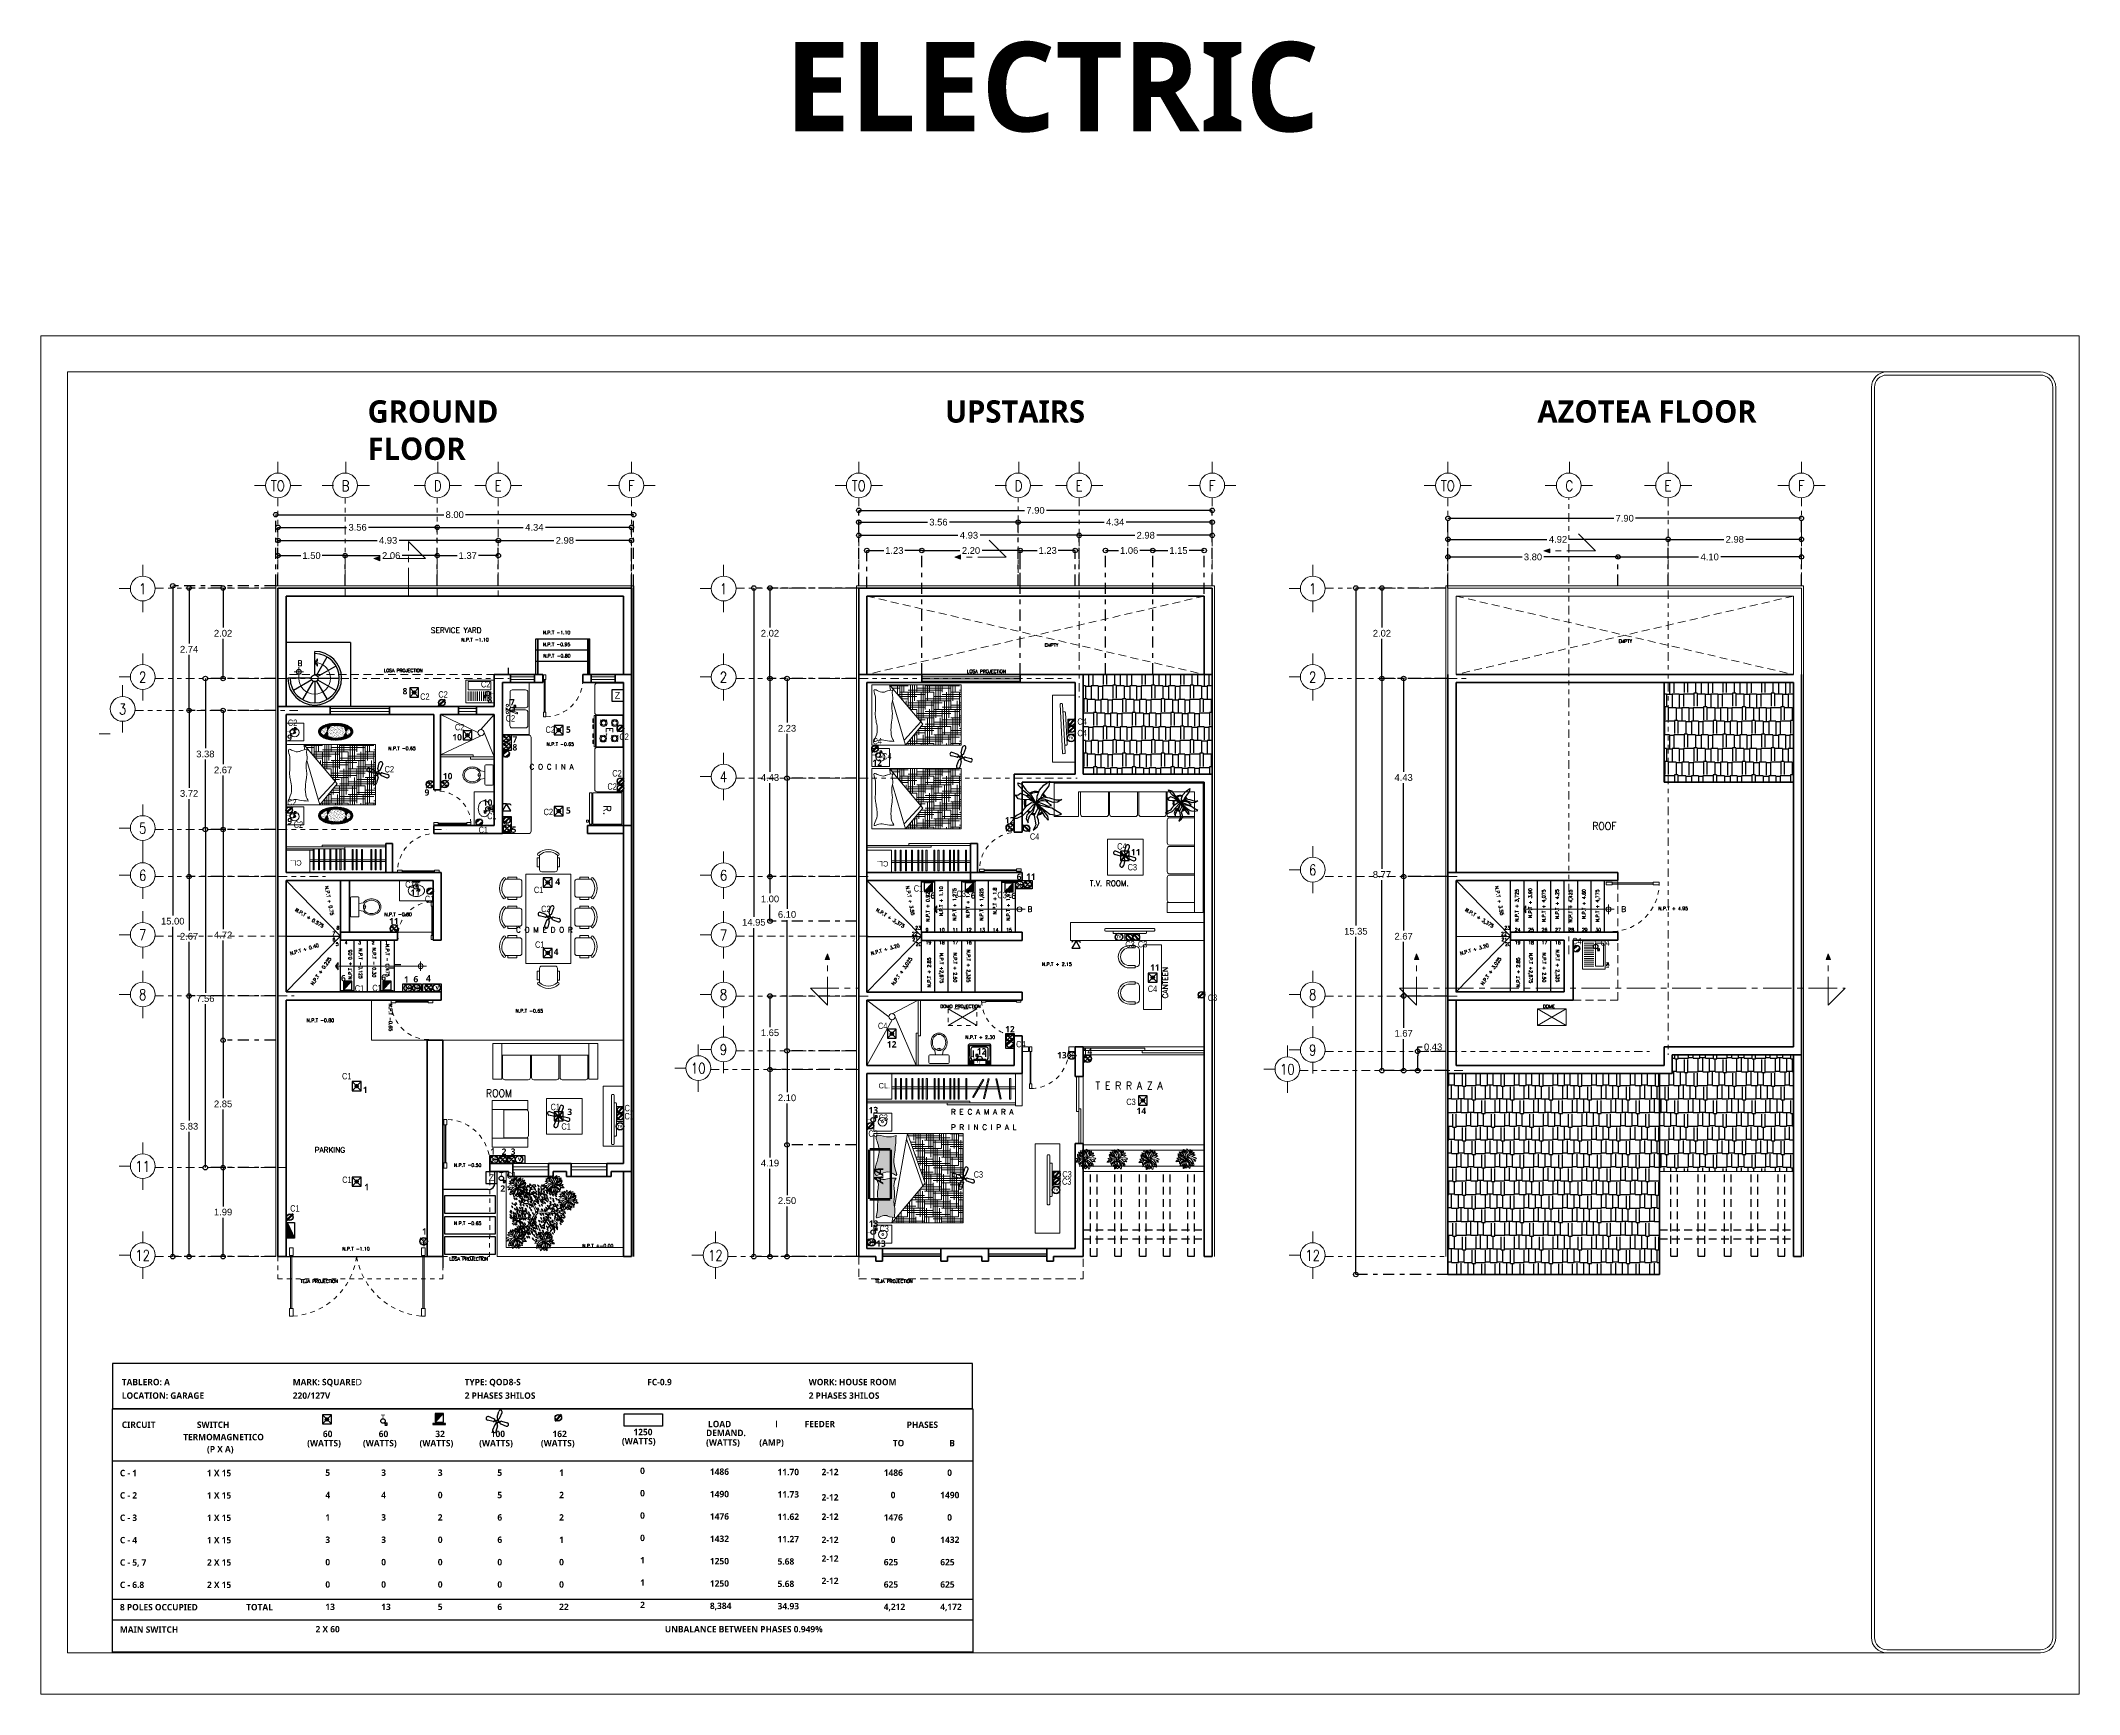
# Model space of a CAD drawing. Extents: x -111 to 1137, y -130 to 54.
# Drawn here: x 551.89 to 597.45, y -95.38 to -58.41 of the extents above; entities that cross this region are included whole.
import ezdxf
from ezdxf.enums import TextEntityAlignment as Align

# ---------------------------------------------------------------- set-up
doc = ezdxf.new("R2010")
doc.units = 0
for name, pattern in [('CENTRO', [50.8, 31.75, -6.35, 6.35, -6.35]), ('DASHDOT2', [0.5, 0.25, -0.125, 0, -0.125]), ('DASHED2', [0.375, 0.25, -0.125]), ('DIVIDE2', [15.875, 6.35, -3.175, 0, -3.175, 0, -3.175]), ('HIDDEN', [0.375, 0.25, -0.125])]:
    doc.linetypes.add(name, pattern=pattern)
doc.layers.get('0').update_dxf_attribs({"lineweight": 0})
for name, color, linetype in [('AA', 142, 'Continuous'), ('CENEFA PISO', 1, 'Continuous'), ('DIM', 6, 'Continuous'), ('ELECTRICA', 3, 'Continuous'), ('Escaleras', 17, 'Continuous'), ('Hatch Muros', 9, 'Continuous'), ('IL-PLAFOND', 10, 'Continuous'), ('In-TextHi', 7, 'Continuous'), ('INS.NUEVA', 3, 'Continuous'), ('MG', 13, 'Continuous'), ('NV', 230, 'Continuous'), ('PERGOLAS', 15, 'Continuous'), ('SANITARIOS', 2, 'Continuous'), ('TEXTO', 164, 'Continuous'), ('verde', 92, 'Continuous')]:
    doc.layers.add(name, color=color, linetype=linetype)
for name, color, linetype, lineweight in [('ARBOLES', 94, 'Continuous', 5), ('EJES', 51, 'DIVIDE2', 0), ('ejes 1', 30, 'Continuous', 0), ('HID', 20, 'Continuous', 0), ('JARDIN', 3, 'Continuous', 0), ('MBA', 130, 'Continuous', 9), ('Mobiliario', 1, 'Continuous', 13), ('MUEBLES', 1, 'Continuous', 9), ('muro', 7, 'Continuous', 18), ('Muro div', 150, 'Continuous', 18), ('muros', 5, 'Continuous', 60), ('MUROS BAJOS', 42, 'Continuous', 18), ('Pluma2', 2, 'Continuous', 20), ('PROYECCION VOLADO', 32, 'Continuous', 13), ('PUERTAS', 1, 'Continuous', 9), ('VENTANAS', 4, 'Continuous', 9)]:
    doc.layers.add(name, color=color, linetype=linetype, lineweight=lineweight)
doc.styles.add('80', font='ROMANS.shx', dxfattribs={"height": 0.15})
doc.styles.add('arial', font='arial.ttf')
doc.styles.add('COMPLEX', font='complex.shx', dxfattribs={"height": 0.25})
doc.styles.add('MANOTEX3', font='MANOTEX3.shx')
doc.dimstyles.new('COTAS ZAR', dxfattribs={"dimtxt": 0.15, "dimasz": 0.1, "dimexe": 0, "dimexo": 0, "dimgap": 0.05, "dimtad": 0, "dimtih": 1, "dimtoh": 1, "dimrnd": 0.005, "dimzin": 1, "dimdsep": 46, "dimtxsty": 'arial', "dimblk": 'ORIGIN', "dimcen": 0.2, "dimclrd": 34, "dimclre": 134, "dimclrt": 6, "dimazin": 0, "dimtfac": 1, "dimtmove": 0, "dimatfit": 3, "dimldrblk": 'ORIGIN', "dimfxl": 1, "dimarcsym": 0})

msp = doc.modelspace()

# ---------------------------------------------------------------- texts
at = {"layer": 'ejes 1', "color": 253, "linetype": 'Continuous', "lineweight": 20, "style": 'COMPLEX', "width": 0.8}
for s, height, p in [('TO', 0.2377, (557.188, -68.359)), ('B', 0.238, (558.703, -68.359)), ('D', 0.238, (560.763, -68.359)), ('E', 0.238, (562.113, -68.359)), ('F', 0.238, (565.088, -68.359)), ('TO', 0.2377, (570.171, -68.359)), ('D', 0.238, (573.746, -68.359)), ('E', 0.238, (575.096, -68.359)), ('F', 0.238, (578.071, -68.359)), ('TO', 0.2377, (583.339, -68.359)), ('C', 0.238, (586.054, -68.359)), ('E', 0.238, (588.259, -68.359)), ('F', 0.238, (591.239, -68.359)), ('1', 0.238, (554.167, -70.66)), ('1', 0.238, (567.149, -70.66)), ('1', 0.238, (580.318, -70.66)), ('2', 0.238, (554.167, -72.638)), ('2', 0.238, (567.149, -72.638)), ('2', 0.238, (580.318, -72.638)), ('3', 0.238, (553.717, -73.353)), ('4', 0.238, (567.149, -74.866)), ('5', 0.238, (554.167, -76.016)), ('6', 0.238, (554.167, -77.068)), ('6', 0.238, (567.149, -77.069)), ('6', 0.238, (580.318, -76.948)), ('7', 0.238, (554.167, -78.403)), ('7', 0.238, (567.149, -78.404)), ('8', 0.238, (554.167, -79.738)), ('8', 0.238, (567.149, -79.739)), ('8', 0.238, (580.318, -79.739)), ('9', 0.238, (567.149, -80.967)), ('9', 0.238, (580.318, -80.977)), ('10', 0.2377, (566.584, -81.384)), ('10', 0.2377, (579.751, -81.407)), ('11', 0.2377, (554.167, -83.577)), ('12', 0.2377, (554.167, -85.567)), ('12', 0.2377, (566.969, -85.567)), ('12', 0.2377, (580.318, -85.567))]:
    msp.add_text(s, height=height, dxfattribs=at).set_placement(p, align=Align.MIDDLE)
at = {"layer": 'ELECTRICA'}
for p in [(564.781, -73.12), (561.963, -83.903)]:
    msp.add_text('Z', height=0.15, rotation=0.2, dxfattribs=at).set_placement(p, align=Align.CENTER)
at = {"layer": 'In-TextHi', "color": 7, "style": '80'}
msp.add_text('13%%C', height=0.05, rotation=90, dxfattribs=at).set_placement((586.939, -79.143))
at = {"layer": 'TEXTO', "color": 253, "linetype": 'Continuous', "lineweight": 20, "ltscale": 0.3, "style": 'COMPLEX'}
for s, height, p in [('SERVICE YARD', 0.12018, (560.607, -71.65)), ('N.P.T -1.10', 0.07498, (561.287, -71.837)), ('N.P.T -1.10', 0.07498, (563.11, -71.679)), ('N.P.T -0.95', 0.07498, (563.11, -71.943)), ('EMPTY', 0.0721, (574.33, -71.954)), ('EMPTY', 0.0721, (587.153, -71.869)), ('B', 0.12, (557.627, -72.388)), ('N.P.T -0.80', 0.07498, (563.117, -72.197)), ('LOSA PROJECTION', 0.07211, (559.557, -72.524)), ('LOSA PROJECTION', 0.07211, (572.593, -72.545)), ('N.P.T -0.65', 0.07498, (559.656, -74.267)), ('N.P.T -0.65', 0.07498, (563.193, -74.172)), ('C O C I N A', 0.12018, (562.812, -74.703)), ('T.V. ROOM.', 0.1202, (575.336, -77.308)), ('N.P.T -0.80', 0.07498, (559.57, -77.979)), ('B', 0.12, (573.944, -77.887)), ('B', 0.12, (587.216, -77.885)), ('N.P.T + 4.95', 0.07498, (588.041, -77.847)), ('7', 0.075, (558.405, -78.411)), ('8', 0.075, (558.499, -78.28)), ('C O M E D O R', 0.12018, (562.512, -78.349)), ('22', 0.075, (571.36, -78.413)), ('23', 0.075, (571.433, -78.282)), ('9', 0.075, (571.666, -78.328)), ('10', 0.075, (571.966, -78.328)), ('11', 0.075, (572.266, -78.328)), ('12', 0.075, (572.566, -78.328)), ('13', 0.075, (572.866, -78.328)), ('14', 0.075, (573.166, -78.328)), ('15', 0.075, (573.466, -78.328)), ('22', 0.075, (584.529, -78.412)), ('23', 0.075, (584.602, -78.281)), ('24', 0.075, (584.835, -78.324)), ('25', 0.075, (585.135, -78.324)), ('26', 0.075, (585.435, -78.324)), ('27', 0.075, (585.735, -78.324)), ('28', 0.075, (586.035, -78.324)), ('29', 0.075, (586.335, -78.324)), ('30', 0.075, (586.635, -78.324)), ('6', 0.075, (558.408, -78.542)), ('5', 0.075, (558.482, -78.643)), ('4', 0.075, (558.683, -78.61)), ('3', 0.075, (558.983, -78.61)), ('2', 0.075, (559.283, -78.61)), ('1', 0.075, (559.583, -78.61)), ('21', 0.075, (571.369, -78.543)), ('20', 0.075, (571.447, -78.645)), ('19', 0.075, (571.666, -78.61)), ('18', 0.075, (571.966, -78.61)), ('17', 0.075, (572.266, -78.61)), ('16', 0.075, (572.566, -78.61)), ('21', 0.075, (584.537, -78.543)), ('20', 0.075, (584.615, -78.644)), ('19', 0.075, (584.835, -78.609)), ('18', 0.075, (585.135, -78.609)), ('17', 0.075, (585.435, -78.609)), ('16', 0.075, (585.735, -78.609)), ('N.P.T + 2.15', 0.07498, (574.269, -79.094)), ('N.P.T -0.65', 0.07498, (562.502, -80.137)), ('DOMO PROJECTION', 0.07211, (571.994, -80.034)), (' DOME', 0.0721, (585.416, -80.034)), ('N.P.T -0.80', 0.07498, (557.83, -80.349, 262.694)), ('N.P.T + 2.30', 0.07498, (572.554, -80.727)), ('R E C A M A R A', 0.12018, (572.231, -82.419)), ('P R I N C I P A L', 0.12018, (572.231, -82.762)), ('PARKING', 0.1202, (558.012, -83.27)), ('N.P.T -0.50', 0.07498, (561.124, -83.586)), ('N.P.T -0.65', 0.07498, (561.124, -84.888)), ('N.P.T -1.10', 0.07498, (558.626, -85.457, 262.694)), ('LOSA PROJECTION', 0.07211, (561.02, -85.683)), ('N.P.T +-0.00', 0.07498, (563.991, -85.391)), ('TEJA PROJECTION', 0.07211, (557.693, -86.181)), ('TEJA PROJECTION', 0.07211, (570.536, -86.181))]:
    msp.add_text(s, height=height, dxfattribs=at).set_placement(p)
at = {"layer": 'TEXTO', "color": 253, "linetype": 'Continuous', "lineweight": 20, "style": 'COMPLEX'}
for s, height, rotation, p in [('E.', 0.15, 270.0012, (564.527, -73.76, 124.79)), ('R.', 0.17, 270.2355, (564.463, -75.499, 141.79))]:
    msp.add_text(s, height=height, rotation=rotation, dxfattribs=at).set_placement(p)
at = {"layer": 'TEXTO', "color": 253, "linetype": 'Continuous', "lineweight": 20, "ltscale": 0.3, "style": 'COMPLEX', "width": 0.9}
for s, rotation, p in [('ROOF', 360, (586.565, -76.052)), ('ROOM', 0, (561.84, -82.026)), ('T E R R A Z A', 360, (575.463, -81.858))]:
    msp.add_text(s, height=0.17, rotation=rotation, dxfattribs=at).set_placement(p)
at = {"layer": 'TEXTO', "color": 253, "lineweight": 20, "style": 'MANOTEX3'}
for p in [(557.721, -76.731), (570.836, -76.751)]:
    msp.add_text('CL.', height=0.12, rotation=180, dxfattribs=at).set_placement(p)
at = {"layer": 'TEXTO', "color": 253, "linetype": 'Continuous', "lineweight": 20, "ltscale": 0.3, "style": 'COMPLEX'}
for s, height, rotation, p in [('N.P.T + 0.75', 0.07498, 280.8671, (558.24, -77.315)), ('N.P.T + 3.55', 0.07498, 280.8671, (571.223, -77.316)), ('N.P.T + 0.925', 0.07498, 90, (571.751, -78.105)), ('N.P.T + 1.10', 0.07498, 90, (572.051, -77.982)), ('N.P.T + 1,275', 0.07498, 90, (572.351, -78.087)), ('N.P.T + 1.45', 0.07498, 90, (572.651, -78.019)), ('N.P.T + 1,625', 0.07498, 90, (572.951, -78.087)), ('N.P.T + 1.8', 0.07498, 90, (573.251, -77.944)), ('N.P.T + 1,975', 0.07498, 90, (573.551, -78.087)), ('N.P.T + 3.55', 0.07498, 280.8671, (584.391, -77.315)), ('N.P.T + 3,725', 0.07498, 90, (584.919, -78.108)), ('N.P.T + 3.90', 0.07498, 90, (585.219, -78.022)), ('N.P.T + 4,075', 0.07498, 90, (585.519, -78.116)), ('N.P.T + 4.25', 0.07498, 90, (585.819, -78.044)), ('N.P.T + 4,425', 0.07498, 90, (586.119, -78.119)), ('N.P.T + 4.60', 0.07498, 90, (586.419, -78.044)), ('N.P.T + 4,775', 0.07498, 90, (586.719, -78.116)), ('N.P.T + 0.575', 0.07498, 328.1212, (557.566, -77.86)), ('N.P.T + 3,375', 0.07498, 328.1212, (570.549, -77.861)), ('N.P.T + 3,375', 0.07498, 328.1212, (583.717, -77.86)), ('N.P.T + 0.40', 0.07498, 16.5265, (557.472, -78.855)), ('N.P.T + 0.05', 0.07498, 90.0312, (558.843, -79.397)), ('N.P.T -0.125', 0.07498, 270, (559.001, -78.703)), ('N.P.T - 0.30', 0.07498, 270, (559.301, -78.685)), ('N.P.T - 0.475', 0.07498, 270, (559.601, -78.606)), ('N.P.T + 3.20', 0.07498, 16.5265, (570.455, -78.856)), ('N.P.T +2,675', 0.07498, 270, (571.987, -78.802)), ('N.P.T + 2.50', 0.07498, 270, (572.287, -78.798)), ('N.P.T + 2,325', 0.07498, 270, (572.587, -78.731)), ('N.P.T + 3.20', 0.07498, 16.5265, (583.623, -78.855)), ('N.P.T +2,675', 0.07498, 270, (585.156, -78.801)), ('N.P.T + 2.50', 0.07498, 270, (585.456, -78.798)), ('N.P.T + 2,325', 0.07498, 270, (585.756, -78.73)), ('N.P.T + 0.225', 0.07498, 55.6883, (557.977, -79.536)), ('N.P.T + 3,025', 0.07498, 55.6883, (570.96, -79.537)), ('N.P.T + 2.85', 0.07498, 90.0312, (571.782, -79.573)), ('CANTEEN', 0.1202, 90, (577.083, -79.822)), ('N.P.T + 3,025', 0.07498, 55.6883, (584.128, -79.536)), ('N.P.T + 2.85', 0.07498, 90.0312, (584.951, -79.572)), ('N.P.T -0.65', 0.07498, 270, (559.669, -79.939, 262.694))]:
    msp.add_text(s, height=height, rotation=rotation, dxfattribs=at).set_placement(p)
at = {"layer": 'TEXTO', "color": 253, "lineweight": 20, "style": 'MANOTEX3'}
msp.add_text('CL.', height=0.12, dxfattribs=at).set_placement((570.615, -81.833))
at = {"layer": 'TEXTO', "color": 2, "insert": (568.519, -58.434), "char_height": 2, "width": 38.25804, "attachment_point": 1}
msp.add_mtext('{\\fSegoe UI Semibold|b0|i0|c0|p34;ELECTRIC}', dxfattribs=at)
at = {"layer": 'TEXTO', "color": 253, "char_height": 0.5, "attachment_point": 1}
for s, insert, width in [('{\\fSegoe UI Semibold|b0|i0|c0|p34;GROUND FLOOR}', (559.194, -66.446), 4.71905), ('{\\fSegoe UI Semibold|b0|i0|c0|p34;UPSTAIRS}', (572.102, -66.446), 4.71905), ('{\\fSegoe UI Semibold|b0|i0|c0|p34;AZOTEA FLOOR}', (585.342, -66.446), 5.68977)]:
    msp.add_mtext(s, dxfattribs=dict(at, insert=insert, width=width))
at = {"layer": 'TEXTO', "color": 132, "char_height": 0.14327, "attachment_point": 1}
for s, insert, width in [('{\\fSegoe UI Semibold|b0|i0|c0|p34;8}', (559.976, -72.88), 2.74062), ('{\\fUnivers Condensed|b0|i0|c0|p34;\\C74;C2}', (561.728, -72.725, -1497.48), 1.09587), ('{\\fUnivers Condensed|b0|i0|c0|p34;\\C74;C2}', (560.369, -73.001), 1.09587), ('{\\fUnivers Condensed|b0|i0|c0|p34;\\C74;C2}', (560.776, -72.952), 1.09587), ('{\\fSegoe UI Semibold|b0|i0|c0|p34;8}', (561.873, -73.066), 2.74062), ('{\\fSegoe UI Semibold|b0|i0|c0|p34;7}', (562.376, -73.128, 1497.48), 2.74062), ('{\\fUnivers Condensed|b0|i0|c0|p34;\\C74;C2}', (557.412, -73.586), 1.09587), ('{\\fUnivers Condensed|b0|i0|c0|p34;\\C74;C2}', (561.146, -73.685), 1.09587), ('{\\fUnivers Condensed|b0|i0|c0|p34;\\C74;C2}', (562.281, -73.487), 1.09587), ('{\\fUnivers Condensed|b0|i0|c0|p34;\\C74;C2}', (563.171, -73.739), 1.09587), ('{\\fSegoe UI Semibold|b0|i0|c0|p34;5}', (563.628, -73.739), 2.74062), ('{\\fUnivers Condensed|b0|i0|c0|p34;\\C74;C4}', (575.059, -73.56), 1.09587), ('{\\fSegoe UI Semibold|b0|i0|c0|p34;9}', (557.396, -73.921), 2.74062), ('{\\fSegoe UI Semibold|b0|i0|c0|p34;10}', (561.089, -73.909), 2.74062), ('{\\fSegoe UI Semibold|b0|i0|c0|p34;7}', (562.432, -73.96), 2.74062), ('{\\fSegoe UI Semibold|b0|i0|c0|p34;8}', (562.432, -74.136), 2.74062), ('{\\fUnivers Condensed|b0|i0|c0|p34;\\C74;C2}', (564.823, -73.898), 1.09587), ('{\\fUnivers Condensed|b0|i0|c0|p34;\\C74;C4}', (570.483, -73.997), 1.09587), ('{\\fUnivers Condensed|b0|i0|c0|p34;\\C74;C4}', (575.059, -73.816), 1.09587), ('{\\fUnivers Condensed|b0|i0|c0|p34;\\C74;C2}', (559.575, -74.626), 1.09587), ('{\\fUnivers Condensed|b0|i0|c0|p34;\\C74;C2}', (564.663, -74.716), 1.09587), ('{\\fSegoe UI Semibold|b0|i0|c0|p34;12}', (570.477, -74.48), 2.74062), ('{\\fUnivers Condensed|b0|i0|c0|p34;\\C74;C4}', (570.695, -74.334), 1.09587), ('{\\fSegoe UI Semibold|b0|i0|c0|p34;9}', (560.467, -75.145), 2.74062), ('{\\fSegoe UI Semibold|b0|i0|c0|p34;10}', (560.877, -74.778), 2.74062), ('{\\fUnivers Condensed|b0|i0|c0|p34;\\C74;C2}', (564.555, -75.011), 1.09587), ('{\\fUnivers Condensed|b0|i0|c0|p34;\\C74;C2}', (557.396, -75.363), 1.09587), ('{\\fSegoe UI Semibold|b0|i0|c0|p34;10}', (561.771, -75.37), 2.74062), ('{\\fUnivers Condensed|b0|i0|c0|p34;\\C74;C2}', (563.129, -75.58), 1.09587), ('{\\fSegoe UI Semibold|b0|i0|c0|p34;5}', (563.628, -75.548), 2.74062), ('{\\fSegoe UI Semibold|b0|i0|c0|p34;9}', (557.4, -75.786), 2.74062), ('{\\fUnivers Condensed|b0|i0|c0|p34;\\C74;C2}', (557.542, -75.864), 1.09587), ('{\\fUnivers Condensed|b0|i0|c0|p34;\\C74;C1}', (561.676, -75.979), 1.09587), ('{\\fUnivers Condensed|b0|i0|c0|p34;\\C74;C1}', (561.866, -75.67), 1.09587), ('{\\fSegoe UI Semibold|b0|i0|c0|p34;5}', (562.411, -75.975), 2.74062), ('{\\fSegoe UI Semibold|b0|i0|c0|p34;12}', (573.44, -75.765), 2.74062), ('{\\fUnivers Condensed|b0|i0|c0|p34;\\C74;C4}', (573.998, -76.129), 1.09587), ('{\\fUnivers Condensed|b0|i0|c0|p34;\\C74;C4}', (575.947, -76.35), 1.09587), ('{\\fSegoe UI Semibold|b0|i0|c0|p34;11}', (576.256, -76.48), 2.74062), ('{\\fUnivers Condensed|b0|i0|c0|p34;\\C74;C3}', (576.182, -76.816), 1.09587), ('{\\fUnivers Condensed|b0|i0|c0|p34;\\C74;C1}', (560.034, -77.199), 1.09587), ('{\\fSegoe UI Semibold|b0|i0|c0|p34;11}', (560.154, -77.383), 2.74062), ('{\\fUnivers Condensed|b0|i0|c0|p34;\\C74;C1}', (562.912, -77.323), 1.09587), ('{\\fSegoe UI Semibold|b0|i0|c0|p34;4}', (563.389, -77.139), 2.74062), ('{\\fUnivers Condensed|b0|i0|c0|p34;\\C74;C1}', (571.402, -77.291), 1.09587), ('{\\fSegoe UI Semibold|b0|i0|c0|p34;6}', (571.775, -77.451), 2.74062), ('{\\fUnivers Condensed|b0|i0|c0|p34;\\C74;C3}', (572.358, -77.41), 1.09587), ('{\\fSegoe UI Semibold|b0|i0|c0|p34;6}', (572.675, -77.448), 2.74062), ('{\\fUnivers Condensed|b0|i0|c0|p34;\\C74;C3}', (573.27, -77.438), 1.09587), ('{\\fSegoe UI Semibold|b0|i0|c0|p34;6}', (573.581, -77.457), 2.74062), ('{\\fSegoe UI Semibold|b0|i0|c0|p34;6}', (573.702, -77.03), 2.74062), ('{\\fSegoe UI Semibold|b0|i0|c0|p34;11}', (573.912, -77.028), 2.74062), ('{\\fUnivers Condensed|b0|i0|c0|p34;\\C74;C1}', (560.474, -77.525), 1.09587), ('{\\fUnivers Condensed|b0|i0|c0|p34;\\C74;C2}', (563.073, -77.748), 1.09587), ('{\\fSegoe UI Semibold|b0|i0|c0|p34;11}', (559.674, -78.024), 2.74062), ('{\\fUnivers Condensed|b0|i0|c0|p34;\\C74;C1}', (562.937, -78.547), 1.09587), ('{\\fSegoe UI Semibold|b0|i0|c0|p34;4}', (563.355, -78.706), 2.74062), ('{\\fUnivers Condensed|b0|i0|c0|p34;\\C74;C3}', (576.13, -78.538), 1.09587), ('{\\fUnivers Condensed|b0|i0|c0|p34;\\C74;C3}', (576.413, -78.536), 1.09587), ('{\\fUnivers Condensed|b0|i0|c0|p34;\\C74;C4}', (586.119, -78.468), 1.09587), ('{\\fUnivers Condensed|b0|i0|c0|p34;\\C74;C4}', (586.75, -78.499), 1.09587), ('{\\fSegoe UI Semibold|b0|i0|c0|p34;11}', (576.686, -79.06), 2.74062), ('{\\fSegoe UI Semibold|b0|i0|c0|p34;6}', (558.6, -79.296), 2.74062), ('{\\fUnivers Condensed|b0|i0|c0|p34;\\C74;C1}', (558.907, -79.527), 1.09587), ('{\\fUnivers Condensed|b0|i0|c0|p34;\\C74;C1}', (559.3, -79.517), 1.09587), ('{\\fSegoe UI Semibold|b0|i0|c0|p34;6}', (559.499, -79.282), 2.74062), ('{\\fSegoe UI Semibold|b0|i0|c0|p34;1}', (560.008, -79.324), 2.74062), ('{\\fSegoe UI Semibold|b0|i0|c0|p34;6}', (560.219, -79.32), 2.74062), ('{\\fSegoe UI Semibold|b0|i0|c0|p34;4}', (560.499, -79.301), 2.81487), ('{\\fUnivers Condensed|b0|i0|c0|p34;\\C74;C4}', (576.632, -79.534), 1.09587), ('{\\fUnivers Condensed|b0|i0|c0|p34;\\C74;C3}', (577.974, -79.735), 1.09587), ('{\\fUnivers Condensed|b0|i0|c0|p34;\\C74;C4}', (570.602, -80.363), 1.09587), ('{\\fSegoe UI Semibold|b0|i0|c0|p34;12}', (573.443, -80.44), 2.74062), ('{\\fSegoe UI Semibold|b0|i0|c0|p34;12}', (570.802, -80.777), 2.74062), ('{\\fSegoe UI Semibold|b0|i0|c0|p34;12}', (572.81, -80.933), 2.74062), ('{\\fUnivers Condensed|b0|i0|c0|p34;\\C74;C4}', (573.689, -80.772), 1.09587), ('{\\fSegoe UI Semibold|b0|i0|c0|p34;13}', (574.605, -81.02), 2.74062), ('{\\fSegoe UI Semibold|b0|i0|c0|p34;14}', (575.178, -80.935), 2.74062), ('{\\fUnivers Condensed|b0|i0|c0|p34;\\C74;C1}', (558.623, -81.488), 1.09587), ('{\\fUnivers Condensed|b0|i0|c0|p34;\\C74;C4}', (572.645, -81.112), 1.09587), ('{\\fSegoe UI Semibold|b0|i0|c0|p34;1}', (559.089, -81.792), 2.74062), ('{\\fUnivers Condensed|b0|i0|c0|p34;\\C74;C1}', (563.284, -82.178), 1.09587), ('{\\fSegoe UI Semibold|b0|i0|c0|p34;3}', (563.659, -82.287), 2.74062), ('{\\fUnivers Condensed|b0|i0|c0|p34;\\C74;C1}', (564.936, -82.384), 1.09587), ('{\\fUnivers Condensed|b0|i0|c0|p34;\\C74;C1}', (564.938, -82.202), 1.09587), ('{\\fSegoe UI Semibold|b0|i0|c0|p34;13}', (570.392, -82.247), 2.74062), ('{\\fUnivers Condensed|b0|i0|c0|p34;\\C74;C3}', (570.615, -82.417), 1.09587), ('{\\fUnivers Condensed|b0|i0|c0|p34;\\C74;C3}', (576.153, -82.062), 1.09587), ('{\\fSegoe UI Semibold|b0|i0|c0|p34;14}', (576.381, -82.265), 2.74062), ('{\\fUnivers Condensed|b0|i0|c0|p34;\\C74;C1}', (563.526, -82.614), 1.09587), ('{\\fUnivers Condensed|b0|i0|c0|p34;\\C74;C3}', (570.388, -82.773), 1.09587), ('{\\fSegoe UI Semibold|b0|i0|c0|p34;1}', (561.938, -83.17), 2.74062), ('{\\fSegoe UI Semibold|b0|i0|c0|p34;2}', (562.19, -83.178), 2.74062), ('{\\fSegoe UI Semibold|b0|i0|c0|p34;3}', (562.392, -83.176), 2.74062), ('{\\fUnivers Condensed|b0|i0|c0|p34;\\C74;C1}', (558.627, -83.805), 1.09587), ('{\\fUnivers Condensed|b0|i0|c0|p34;\\C74;C1}', (562.304, -83.705), 1.09587), ('{\\fUnivers Condensed|b0|i0|c0|p34;\\C74;C3}', (572.741, -83.686), 1.09587), ('{\\fUnivers Condensed|b0|i0|c0|p34;\\C74;C3}', (574.723, -83.682), 1.09587), ('{\\fSegoe UI Semibold|b0|i0|c0|p34;1}', (559.122, -83.967), 2.74062), ('{\\fSegoe UI Semibold|b0|i0|c0|p34;2}', (562.162, -84.003), 2.74062), ('{\\fUnivers Condensed|b0|i0|c0|p34;\\C74;C3}', (574.716, -83.845), 1.09587), ('{\\fUnivers Condensed|b0|i0|c0|p34;\\C74;C1}', (557.464, -84.446), 1.09587), ('{\\fSegoe UI Semibold|b0|i0|c0|p34;1}', (560.411, -84.96), 2.74062), ('{\\fSegoe UI Semibold|b0|i0|c0|p34;13}', (570.395, -84.787), 2.74062), ('{\\fUnivers Condensed|b0|i0|c0|p34;\\C74;C3}', (570.635, -84.9), 1.09587), ('{\\fSegoe UI Semibold|b0|i0|c0|p34;13}', (570.561, -85.233), 2.74062), ('{\\fSegoe UI Semibold|b0|i0|c0|p34;TABLERO: A}', (553.7, -88.329), 2.28132), ('{\\fSegoe UI Semibold|b0|i0|c0|p34;MARK: SQUARE\\fArial|b0|i0|c0|p34;D}', (557.521, -88.329), 2.28132), ('{\\fSegoe UI Semibold|b0|i0|c0|p34;TYPE: QOD8-S}', (561.364, -88.329), 2.28132), ('{\\fSegoe UI Semibold|b0|i0|c0|p34;FC-0.9}', (565.445, -88.329), 3.81958), ('{\\fSegoe UI Semibold|b0|i0|c0|p34;WORK: HOUSE ROOM}', (569.053, -88.329), 3.81958), ('{\\fSegoe UI Semibold|b0|i0|c0|p34;LOCATION: GARAGE}', (553.7, -88.632), 3.03322), ('{\\fSegoe UI Semibold|b0|i0|c0|p34;220/127V}', (557.521, -88.632), 3.63972), ('{\\fSegoe UI Semibold|b0|i0|c0|p34;2 PHASES 3HILOS}', (561.364, -88.632), 3.03322), ('{\\fSegoe UI Semibold|b0|i0|c0|p34;2 PHASES 3HILOS}', (569.053, -88.632), 3.03322), ('{\\fSegoe UI Semibold|b0|i0|c0|p34;CIRCUIT}', (553.7, -89.283), 1.09587), ('{\\fSegoe UI Semibold|b0|i0|c0|p34;SWITCH}', (555.379, -89.283), 1.09587), ('{\\fSegoe UI Semibold|b0|i0|c0|p34;LOAD}', (566.802, -89.268), 1.09587), ('{\\fSegoe UⅠ Semibold|b0|i0|c0|p34;Ⅰ}', (568.233, -89.268), 1.09587), ('{\\fSegoe UI Semibold|b0|i0|c0|p34;FEEDER}', (568.964, -89.268), 1.09587), ('{\\fSegoe UI Semibold|b0|i0|c0|p34;PHASES}', (571.244, -89.283), 1.09587), ('{\\fSegoe UI Semibold|b0|i0|c0|p34;TERMOMAGNETICO}', (555.072, -89.559), 1.09587), ('{\\fSegoe UI Semibold|b0|i0|c0|p34;(WATTS)}', (557.843, -89.694), 1.09587), ('{\\fSegoe UI Semibold|b0|i0|c0|p34;60}', (558.195, -89.488), 1.09587), ('{\\fSegoe UI Semibold|b0|i0|c0|p34;(WATTS)}', (559.09, -89.694), 1.09587), ('{\\fSegoe UI Semibold|b0|i0|c0|p34;60}', (559.443, -89.488), 1.09587), ('{\\fSegoe UI Semibold|b0|i0|c0|p34;(WATTS)}', (560.355, -89.694), 1.09587), ('{\\fSegoe UI Semibold|b0|i0|c0|p34;32}', (560.707, -89.488), 1.09587), ('{\\fSegoe UI Semibold|b0|i0|c0|p34;(WATTS)}', (561.687, -89.694), 1.09587), ('{\\fSegoe UI Semibold|b0|i0|c0|p34;100}', (561.946, -89.488), 1.09587), ('{\\fSegoe UI Semibold|b0|i0|c0|p34;(WATTS)}', (563.067, -89.694), 1.09587), ('{\\fSegoe UI Semibold|b0|i0|c0|p34;162}', (563.326, -89.488), 1.09587), ('{\\fSegoe UI Semibold|b0|i0|c0|p34;(WATTS)}', (564.877, -89.652), 1.09587), ('{\\fSegoe UI Semibold|b0|i0|c0|p34;1250}', (565.135, -89.446), 1.09587), ('{\\fSegoe UI Semibold|b0|i0|c0|p34;(WATTS)}', (566.76, -89.679), 1.09587), ('{\\fSegoe UI Semibold|b0|i0|c0|p34;DEMAND.}', (566.76, -89.466), 1.09587), ('{\\fSegoe UI Semibold|b0|i0|c0|p34;(AMP)}', (567.949, -89.679), 1.09587), ('{\\fSegoe UI Semibold|b0|i0|c0|p34;TO}', (570.933, -89.694), 1.09587), ('{\\fSegoe UI Semibold|b0|i0|c0|p34;B}', (572.196, -89.694), 1.09587), ('{\\fSegoe UI Semibold|b0|i0|c0|p34;(P X A)}', (555.604, -89.829), 1.09587), ('{\\fSegoe UI Semibold|b0|i0|c0|p34;C - 1}', (553.658, -90.363), 1.09587), ('{\\fSegoe UI Semibold|b0|i0|c0|p34;1 X 15}', (555.604, -90.363), 1.09587), ('{\\fSegoe UI Semibold|b0|i0|c0|p34;5}', (558.25, -90.355), 1.09587), ('{\\fSegoe UI Semibold|b0|i0|c0|p34;3}', (559.498, -90.355), 1.09587), ('{\\fSegoe UI Semibold|b0|i0|c0|p34;3}', (560.763, -90.355), 1.09587), ('{\\fSegoe UI Semibold|b0|i0|c0|p34;5}', (562.095, -90.355), 1.09587), ('{\\fSegoe UI Semibold|b0|i0|c0|p34;1}', (563.475, -90.355), 1.09587), ('{\\fSegoe UI Semibold|b0|i0|c0|p34;0}', (565.285, -90.313), 1.09587), ('{\\fSegoe UI Semibold|b0|i0|c0|p34;1486}', (566.845, -90.333), 1.09587), ('{\\fSegoe UI Semibold|b0|i0|c0|p34;11.70}', (568.357, -90.34), 1.09587), ('{\\fSegoe UI Semibold|b0|i0|c0|p34;2-12}', (569.34, -90.34), 1.09587), ('{\\fSegoe UI Semibold|b0|i0|c0|p34;1486}', (570.731, -90.355), 1.09587), ('{\\fSegoe UI Semibold|b0|i0|c0|p34;0}', (572.149, -90.355), 1.09587), ('{\\fSegoe UI Semibold|b0|i0|c0|p34;C - 2}', (553.658, -90.863), 1.09587), ('{\\fSegoe UI Semibold|b0|i0|c0|p34;1 X 15}', (555.604, -90.863), 1.09587), ('{\\fSegoe UI Semibold|b0|i0|c0|p34;4}', (558.25, -90.855), 1.09587), ('{\\fSegoe UI Semibold|b0|i0|c0|p34;4}', (559.498, -90.855), 1.09587), ('{\\fSegoe UI Semibold|b0|i0|c0|p34;0}', (560.763, -90.855), 1.09587), ('{\\fSegoe UI Semibold|b0|i0|c0|p34;5}', (562.095, -90.855), 1.09587), ('{\\fSegoe UI Semibold|b0|i0|c0|p34;2}', (563.475, -90.855), 1.09587), ('{\\fSegoe UI Semibold|b0|i0|c0|p34;0}', (565.285, -90.813), 1.09587), ('{\\fSegoe UI Semibold|b0|i0|c0|p34;1490}', (566.845, -90.833), 1.09587), ('{\\fSegoe UI Semibold|b0|i0|c0|p34;11.73}', (568.357, -90.84), 1.09587), ('{\\fSegoe UI Semibold|b0|i0|c0|p34;2-12}', (569.34, -90.907), 1.09587), ('{\\fSegoe UI Semibold|b0|i0|c0|p34;0}', (570.886, -90.855), 1.09587), ('{\\fSegoe UI Semibold|b0|i0|c0|p34;1490}', (571.994, -90.855), 1.09587), ('{\\fSegoe UI Semibold|b0|i0|c0|p34;C - 3}', (553.658, -91.363), 1.09587), ('{\\fSegoe UI Semibold|b0|i0|c0|p34;1 X 15}', (555.604, -91.363), 1.09587), ('{\\fSegoe UI Semibold|b0|i0|c0|p34;1}', (558.25, -91.355), 1.09587), ('{\\fSegoe UI Semibold|b0|i0|c0|p34;3}', (559.498, -91.355), 1.09587), ('{\\fSegoe UI Semibold|b0|i0|c0|p34;2}', (560.763, -91.355), 1.09587), ('{\\fSegoe UI Semibold|b0|i0|c0|p34;6}', (562.095, -91.355), 1.09587), ('{\\fSegoe UI Semibold|b0|i0|c0|p34;2}', (563.475, -91.355), 1.09587), ('{\\fSegoe UI Semibold|b0|i0|c0|p34;0}', (565.285, -91.313), 1.09587), ('{\\fSegoe UI Semibold|b0|i0|c0|p34;1476}', (566.845, -91.333), 1.09587), ('{\\fSegoe UI Semibold|b0|i0|c0|p34;11.62}', (568.357, -91.34), 1.09587), ('{\\fSegoe UI Semibold|b0|i0|c0|p34;2-12}', (569.34, -91.339), 1.09587), ('{\\fSegoe UI Semibold|b0|i0|c0|p34;1476}', (570.731, -91.355), 1.09587), ('{\\fSegoe UI Semibold|b0|i0|c0|p34;0}', (572.149, -91.355), 1.09587), ('{\\fSegoe UI Semibold|b0|i0|c0|p34;C - 4}', (553.658, -91.863), 1.09587), ('{\\fSegoe UI Semibold|b0|i0|c0|p34;1 X 15}', (555.604, -91.863), 1.09587), ('{\\fSegoe UI Semibold|b0|i0|c0|p34;3}', (558.25, -91.855), 1.09587), ('{\\fSegoe UI Semibold|b0|i0|c0|p34;3}', (559.498, -91.855), 1.09587), ('{\\fSegoe UI Semibold|b0|i0|c0|p34;0}', (560.763, -91.855), 1.09587), ('{\\fSegoe UI Semibold|b0|i0|c0|p34;6}', (562.095, -91.855), 1.09587), ('{\\fSegoe UI Semibold|b0|i0|c0|p34;1}', (563.475, -91.855), 1.09587), ('{\\fSegoe UI Semibold|b0|i0|c0|p34;0}', (565.285, -91.813), 1.09587), ('{\\fSegoe UI Semibold|b0|i0|c0|p34;1432}', (566.845, -91.833), 1.09587), ('{\\fSegoe UI Semibold|b0|i0|c0|p34;11.27}', (568.357, -91.84), 1.09587), ('{\\fSegoe UI Semibold|b0|i0|c0|p34;2-12}', (569.34, -91.857), 1.09587), ('{\\fSegoe UI Semibold|b0|i0|c0|p34;0}', (570.886, -91.855), 1.09587), ('{\\fSegoe UI Semibold|b0|i0|c0|p34;1432}', (571.994, -91.855), 1.09587), ('{\\fSegoe UI Semibold|b0|i0|c0|p34;C - 5, 7}', (553.658, -92.363), 1.79449), ('{\\fSegoe UI Semibold|b0|i0|c0|p34;2 X 15}', (555.604, -92.363), 1.09587), ('{\\fSegoe UI Semibold|b0|i0|c0|p34;0}', (558.25, -92.355), 1.09587), ('{\\fSegoe UI Semibold|b0|i0|c0|p34;0}', (559.498, -92.355), 1.09587), ('{\\fSegoe UI Semibold|b0|i0|c0|p34;0}', (560.763, -92.355), 1.09587), ('{\\fSegoe UI Semibold|b0|i0|c0|p34;0}', (562.095, -92.355), 1.09587), ('{\\fSegoe UI Semibold|b0|i0|c0|p34;0}', (563.475, -92.355), 1.09587), ('{\\fSegoe UI Semibold|b0|i0|c0|p34;1}', (565.285, -92.313), 1.09587), ('{\\fSegoe UI Semibold|b0|i0|c0|p34;1250}', (566.845, -92.333), 1.09587), ('{\\fSegoe UI Semibold|b0|i0|c0|p34;5.68}', (568.357, -92.34), 1.09587), ('{\\fSegoe UI Semibold|b0|i0|c0|p34;2-12}', (569.34, -92.276), 1.09587), ('{\\fSegoe UI Semibold|b0|i0|c0|p34;625}', (570.731, -92.355), 1.09587), ('{\\fSegoe UI Semibold|b0|i0|c0|p34;625}', (571.994, -92.355), 1.09587), ('{\\fSegoe UI Semibold|b0|i0|c0|p34;C - 6.8}', (553.658, -92.863), 1.82699), ('{\\fSegoe UI Semibold|b0|i0|c0|p34;2 X 15}', (555.604, -92.863), 1.09587), ('{\\fSegoe UI Semibold|b0|i0|c0|p34;0}', (558.25, -92.855), 1.09587), ('{\\fSegoe UI Semibold|b0|i0|c0|p34;0}', (559.498, -92.855), 1.09587), ('{\\fSegoe UI Semibold|b0|i0|c0|p34;0}', (560.763, -92.855), 1.09587), ('{\\fSegoe UI Semibold|b0|i0|c0|p34;0}', (562.095, -92.855), 1.09587), ('{\\fSegoe UI Semibold|b0|i0|c0|p34;0}', (563.475, -92.855), 1.09587), ('{\\fSegoe UI Semibold|b0|i0|c0|p34;1}', (565.285, -92.813), 1.09587), ('{\\fSegoe UI Semibold|b0|i0|c0|p34;1250}', (566.845, -92.833), 1.09587), ('{\\fSegoe UI Semibold|b0|i0|c0|p34;5.68}', (568.357, -92.84), 1.09587), ('{\\fSegoe UI Semibold|b0|i0|c0|p34;2-12}', (569.34, -92.773), 1.09587), ('{\\fSegoe UI Semibold|b0|i0|c0|p34;625}', (570.731, -92.855), 1.09587), ('{\\fSegoe UI Semibold|b0|i0|c0|p34;625}', (571.994, -92.855), 1.09587), ('{\\fSegoe UI Semibold|b0|i0|c0|p34;8 POLES OCCUPIED}', (553.658, -93.363), 2.96561), ('{\\fSegoe UI Semibold|b0|i0|c0|p34;TOTAL}', (556.479, -93.363), 2.12255), ('{\\fSegoe UI Semibold|b0|i0|c0|p34;13}', (558.25, -93.355), 1.09587), ('{\\fSegoe UI Semibold|b0|i0|c0|p34;13}', (559.498, -93.355), 1.09587), ('{\\fSegoe UI Semibold|b0|i0|c0|p34;5}', (560.763, -93.355), 1.09587), ('{\\fSegoe UI Semibold|b0|i0|c0|p34;6}', (562.095, -93.355), 1.09587), ('{\\fSegoe UI Semibold|b0|i0|c0|p34;22}', (563.475, -93.355), 1.09587), ('{\\fSegoe UI Semibold|b0|i0|c0|p34;2}', (565.285, -93.313), 1.09587), ('{\\fSegoe UI Semibold|b0|i0|c0|p34;8,384}', (566.845, -93.333), 1.09587), ('{\\fSegoe UI Semibold|b0|i0|c0|p34;34.93}', (568.357, -93.34), 1.09587), ('{\\fSegoe UI Semibold|b0|i0|c0|p34;4,212}', (570.73, -93.355), 1.09587), ('{\\fSegoe UI Semibold|b0|i0|c0|p34;4,172}', (571.993, -93.355), 1.09587), ('{\\fSegoe UI Semibold|b0|i0|c0|p34;2 X 60}', (558.03, -93.855), 1.09587), ('{\\fSegoe UI Semibold|b0|i0|c0|p34;UNBALANCE BETWEEN PHASES 0.949%}', (565.838, -93.855), 7.19641), ('{\\fSegoe UI Semibold|b0|i0|c0|p34;MAIN SWITCH}', (553.658, -93.863), 3.89531)]:
    msp.add_mtext(s, dxfattribs=dict(at, insert=insert, width=width))

# ---------------------------------------------------------------- blocks, each defined once
blk = doc.blocks.new('Arbp1')
at = {"color": 0}
for p, q in [((-1.07, 0.82), (-0.57, 0.31)), ((-0.57, 0.31), (-0.1, -0.03)), ((-0.42, 0.5), (-0.23, 0.26)), ((-0.34, 1.33), (0.01, 0.8)), ((-0.23, 0.26), (-0.06, -0.08)), ((0.01, 0.8), (0.06, 0.24)), ((0.17, 0.01), (0.05, -0.09)), ((0.5, 0.09), (0.17, 0.01)), ((0.32, 1.28), (0.29, 0.94)), ((0.48, 1.57), (0.32, 1.28)), ((0.82, 0.53), (0.34, 0.18)), ((1.04, 0.84), (0.82, 0.53)), ((1.68, 0.43), (1.13, 0.26)), ((-1.43, -0.63), (-0.92, -0.34)), ((-1.28, -1.02), (-0.84, -0.78)), ((-0.92, -0.34), (-0.19, -0.22)), ((-0.84, -0.78), (-0.65, -0.62)), ((-0.61, -1.5), (-0.4, -0.81)), ((-0.4, -0.81), (-0.16, -0.33)), ((0.13, -0.76), (0.06, -0.35)), ((0.29, -0.37), (0.08, -0.21)), ((0.46, -1.28), (0.13, -0.76)), ((0.84, -0.1), (0.17, -0.12)), ((0.53, -0.91), (0.29, -0.37)), ((0.32, -1.31), (0.32, -1.27)), ((0.46, -1.53), (0.32, -1.31)), ((0.82, -0.71), (0.46, -0.39)), ((0.46, -1.28), (0.53, -0.91)), ((1.16, -1.15), (0.82, -0.71)), ((1.24, -0.44), (0.84, -0.1)), ((1.3, -0.84), (1.24, -0.44))]:
    blk.add_line(p, q, dxfattribs=at)
for centre, radius, start, end in [((-1.24, -0.46), 0.54, 88.1586, 137.8273), ((-1.25, 1.24), 0.895, 252.2478, 286.3777), ((-0.63, 1), 1.08, 214.4537, 263.3463), ((-0.15, 1.07), 1.07, 173.6145, 209.2154), ((-1.51, 0.54), 0.712, 21.303, 65.1296), ((-1.15, -0.17), 0.991, 42.2277, 85.4292), ((-0.19, 0.74), 0.885, 175.07, 273.3834), ((-0.89, 0.45), 0.662, 44.4847, 99.0338), ((-1.12, 0.41), 0.708, 7.2938, 80.2697), ((0.48, 1.13), 1.15, 157.3939, 181.8645), ((-0.77, 1.21), 0.405, 6.5682, 63.7065), ((0.34, 0.99), 0.759, 154.1141, 223.5576), ((-0.51, 0.58), 0.769, 21.4667, 77.1074), ((0.27, 1.03), 0.54, 114.3119, 151.5503), ((-0.42, 0.08), 0.44, 337.0586, 61.7462), ((-0.25, 1.26), 0.389, 2.0595, 42.0235), ((1.82, -1.1), 2.09, 111.9097, 147.1184), ((0.68, 1.02), 0.586, 109.7066, 174.946), ((-0.89, 0.6), 1.12, 341.7639, 13.4383), ((0.86, 0.58), 0.629, 105.9729, 180.8659), ((-1.24, 1.39), 1.74, 349.6196, 5.9716), ((1.9, 0.41), 1.44, 147.5471, 176.2239), ((0.57, 0.6), 0.522, 262.0401, 26.8802), ((0.59, -0.64), 0.732, 344.3826, 97.204), ((1.16, 0.11), 1.01, 97.6537, 126.4923), ((0.43, 1.2), 0.6, 312.3754, 352.118), ((1.03, -0.64), 0.726, 47.1984, 102.0961), ((1.47, -0.64), 1.1, 78.5401, 114.3708), ((0.76, 1.13), 1.15, 292.5208, 323.1202), ((-1.15, 0.67), 0.915, 237.2203, 269.0906), ((-1.19, 0.91), 1.56, 261.2416, 315.0942), ((-0.84, -1.04), 0.435, 111.0384, 178.238), ((-1.05, -0.58), 0.496, 242.2497, 322.8041), ((-0.66, -1.23), 0.308, 147.3149, 220.5722), ((-0.14, -1.62), 0.772, 132.9991, 165.6347), ((0.73, -1.13), 1.38, 152.9279, 195.5125), ((-1.15, -0.53), 1.11, 299.4481, 341.5272), ((0.05, -1.33), 0.343, 154.7951, 247.1735), ((0.57, -0.55), 0.737, 151.2618, 261.515), ((0.55, -1.46), 0.655, 145.6723, 196.0449), ((0.69, -0.84), 0.723, 192.7836, 251.4109), ((-0.32, -1.02), 0.938, 327.0953, 63.0889), ((0.13, -1.65), 1.42, 34.8925, 87.8945), ((0.81, -0.9), 0.492, 240.3475, 280.0283), ((1.43, 0.03), 1.21, 225.4102, 257.0209), ((-0.23, -1.43), 1.42, 11.5068, 49.0692), ((-1.97, -2.27), 3, 17.1765, 25.4965), ((1.47, -0.68), 0.568, 84.2671, 117.929)]:
    blk.add_arc(centre, radius, start, end, dxfattribs=at)
blk = doc.blocks.new('ARBOL')
at = {"layer": 'JARDIN', "color": 8}
for points in [[(-0.08, 0.06), (-0.2, 0.01), (-0.45, -0.06), (-0.73, 0.01), (-0.91, 0.16), (-0.94, 0.24), (-1.06, 0.28), (-1.23, 0.27), (-1.11, 0.26), (-0.99, 0.22), (-0.91, 0.09), (-0.78, 0), (-0.69, -0.05), (-0.52, -0.09), (-0.74, -0.19), (-0.93, -0.24), (-1, -0.19), (-1.07, -0.06), (-1.09, 0.01), (-1.19, 0.1), (-1.31, 0.12), (-1.47, 0.13), (-1.34, 0.1), (-1.21, 0.07), (-1.13, 0), (-1.08, -0.12), (-1.04, -0.19), (-1.07, -0.2), (-1.25, -0.17), (-1.42, -0.14), (-1.55, -0.09), (-1.67, -0.07), (-1.77, -0.12), (-1.67, -0.09), (-1.62, -0.11), (-1.5, -0.14), (-1.43, -0.18), (-1.32, -0.2), (-1.32, -0.2), (-1.47, -0.25), (-1.79, -0.31), (-1.85, -0.35), (-1.91, -0.42), (-1.86, -0.39), (-1.76, -0.33), (-1.62, -0.32), (-1.52, -0.3), (-1.52, -0.3), (-1.58, -0.42), (-1.72, -0.52), (-1.76, -0.61), (-1.77, -0.69), (-1.7, -0.55), (-1.61, -0.48), (-1.53, -0.42), (-1.49, -0.35), (-1.43, -0.31), (-1.38, -0.28), (-1.31, -0.26), (-1.26, -0.24), (-1.16, -0.25), (-1.13, -0.28), (-1.21, -0.35), (-1.32, -0.45), (-1.47, -0.63), (-1.52, -0.75), (-1.61, -0.77), (-1.72, -0.8), (-1.79, -0.85), (-1.71, -0.83), (-1.62, -0.8), (-1.54, -0.8), (-1.55, -0.84), (-1.57, -0.93), (-1.59, -1.04), (-1.59, -1.12), (-1.56, -1.04), (-1.53, -0.91), (-1.51, -0.83), (-1.49, -0.79), (-1.41, -0.82), (-1.31, -0.96), (-1.39, -0.81), (-1.46, -0.73), (-1.45, -0.7), (-1.39, -0.61), (-1.33, -0.53), (-1.28, -0.48), (-1.18, -0.61), (-1.12, -0.74), (-1.1, -0.85), (-1.09, -0.97), (-1.08, -0.85), (-1.1, -0.73), (-1.14, -0.59), (-1.23, -0.47), (-1.19, -0.41), (-1.09, -0.35), (-1.03, -0.29), (-0.94, -0.3), (-0.81, -0.29), (-0.75, -0.31), (-0.68, -0.6), (-0.72, -0.83), (-0.81, -0.86), (-0.93, -0.97), (-1.02, -1.05), (-1.15, -1.17), (-1.18, -1.23), (-1.13, -1.17), (-1.03, -1.1), (-0.91, -1), (-0.85, -0.94), (-0.8, -0.9), (-0.75, -0.91), (-0.77, -1.03), (-0.86, -1.13), (-0.97, -1.27), (-1.12, -1.39), (-1.18, -1.45), (-1.11, -1.41), (-1.04, -1.35), (-0.94, -1.28), (-0.95, -1.37), (-0.92, -1.49), (-0.91, -1.56), (-0.89, -1.65), (-0.88, -1.7), (-0.87, -1.58), (-0.88, -1.49), (-0.91, -1.38), (-0.8, -1.44), (-0.64, -1.54), (-0.57, -1.62), (-0.63, -1.51), (-0.79, -1.41), (-0.9, -1.33), (-0.9, -1.26), (-0.85, -1.2), (-0.78, -1.1), (-0.7, -1.17), (-0.58, -1.22), (-0.51, -1.28), (-0.45, -1.37), (-0.5, -1.27), (-0.58, -1.18), (-0.69, -1.13), (-0.71, -1.08), (-0.69, -0.93), (-0.66, -0.82), (-0.62, -0.72), (-0.49, -0.79), (-0.37, -0.93), (-0.3, -1.02), (-0.28, -1.14), (-0.27, -1.28), (-0.25, -1.17), (-0.27, -1.03), (-0.22, -1.05), (-0.07, -1.05), (0.02, -1.05), (-0.1, -1.03), (-0.21, -1.01), (-0.26, -0.98), (-0.34, -0.89), (-0.44, -0.77), (-0.44, -0.75), (-0.4, -0.72), (-0.32, -0.72), (-0.12, -0.72), (-0.22, -0.69), (-0.31, -0.69), (-0.49, -0.72), (-0.53, -0.7), (-0.62, -0.64), (-0.65, -0.58), (-0.59, -0.5), (-0.48, -0.48), (-0.35, -0.49), (-0.39, -0.47), (-0.55, -0.45), (-0.65, -0.45), (-0.66, -0.38), (-0.68, -0.32), (-0.67, -0.27), (-0.52, -0.21), (-0.27, -0.13), (-0.03, -0.09), (0.09, -0.18), (0.28, -0.36), (0.35, -0.64), (0.32, -0.87), (0.26, -0.93), (0.29, -1.06), (0.38, -1.2), (0.33, -1.09), (0.3, -0.96), (0.37, -0.83), (0.39, -0.67), (0.39, -0.58), (0.34, -0.4), (0.53, -0.54), (0.67, -0.68), (0.67, -0.77), (0.58, -0.89), (0.54, -0.95), (0.51, -1.08), (0.55, -1.19), (0.63, -1.34), (0.58, -1.21), (0.54, -1.09), (0.56, -0.98), (0.64, -0.87), (0.68, -0.8), (0.7, -0.83), (0.78, -1), (0.83, -1.16), (0.85, -1.29), (0.89, -1.41), (0.99, -1.47), (0.92, -1.4), (0.9, -1.35), (0.87, -1.23), (0.87, -1.14), (0.83, -1.04), (0.83, -1.04), (0.95, -1.15), (1.16, -1.39), (1.23, -1.43), (1.32, -1.45), (1.27, -1.42), (1.17, -1.36), (1.08, -1.24), (1.02, -1.17), (1.02, -1.17), (1.15, -1.16), (1.3, -1.23), (1.41, -1.22), (1.49, -1.19), (1.33, -1.2), (1.22, -1.16), (1.13, -1.11), (1.05, -1.12), (0.99, -1.09), (0.93, -1.05), (0.88, -1.01), (0.84, -0.97), (0.8, -0.88), (0.8, -0.84), (0.91, -0.87), (1.05, -0.92), (1.28, -0.96), (1.41, -0.94), (1.47, -1.01), (1.55, -1.09), (1.63, -1.13), (1.57, -1.06), (1.5, -1), (1.47, -0.94), (1.5, -0.93), (1.59, -0.89), (1.7, -0.86), (1.76, -0.82), (1.68, -0.83), (1.55, -0.87), (1.47, -0.89), (1.43, -0.9), (1.42, -0.81), (1.49, -0.66), (1.39, -0.8), (1.37, -0.9), (1.33, -0.91), (1.22, -0.9), (1.13, -0.89), (1.06, -0.87), (1.12, -0.71), (1.2, -0.6), (1.29, -0.53), (1.38, -0.46), (1.28, -0.51), (1.18, -0.58), (1.08, -0.69), (1.03, -0.83), (0.95, -0.82), (0.84, -0.77), (0.77, -0.74), (0.73, -0.66), (0.65, -0.56), (0.64, -0.49), (0.86, -0.28), (1.08, -0.21), (1.15, -0.27), (1.31, -0.32), (1.42, -0.36), (1.59, -0.41), (1.65, -0.41), (1.58, -0.39), (1.47, -0.34), (1.32, -0.29), (1.24, -0.27), (1.18, -0.24), (1.17, -0.19), (1.27, -0.15), (1.41, -0.17), (1.58, -0.2), (1.77, -0.28), (1.84, -0.29), (1.77, -0.25), (1.69, -0.22), (1.58, -0.18), (1.66, -0.14), (1.75, -0.05), (1.8, -0.01), (1.88, 0.05), (1.91, 0.09), (1.81, 0.04), (1.73, -0.02), (1.65, -0.1), (1.65, 0.03), (1.65, 0.22), (1.69, 0.32), (1.62, 0.21), (1.61, 0.02), (1.6, -0.12), (1.54, -0.15), (1.46, -0.14), (1.34, -0.12), (1.36, -0.03), (1.35, 0.11), (1.37, 0.2), (1.41, 0.3), (1.35, 0.2), (1.31, 0.09), (1.32, -0.03), (1.29, -0.07), (1.15, -0.13), (1.04, -0.16), (0.94, -0.18), (0.93, -0.03), (0.99, 0.14), (1.04, 0.25), (1.13, 0.33), (1.24, 0.41), (1.14, 0.37), (1.03, 0.28), (1.02, 0.33), (0.95, 0.46), (0.9, 0.55), (0.94, 0.43), (0.97, 0.32), (0.98, 0.26), (0.94, 0.15), (0.89, 0), (0.87, -0.01), (0.83, 0.01), (0.78, 0.08), (0.68, 0.26), (0.71, 0.15), (0.75, 0.08), (0.87, -0.06), (0.87, -0.11), (0.87, -0.22), (0.83, -0.27), (0.73, -0.26), (0.65, -0.18), (0.6, -0.05), (0.6, -0.1), (0.66, -0.25), (0.71, -0.34), (0.66, -0.38), (0.62, -0.43), (0.56, -0.44), (0.44, -0.35), (0.25, -0.17), (0.1, 0.01), (0.11, 0.16), (0.17, 0.42), (0.38, 0.62), (0.6, 0.71), (0.68, 0.7), (0.77, 0.78), (0.85, 0.93), (0.77, 0.83), (0.68, 0.75), (0.53, 0.74), (0.38, 0.67), (0.31, 0.62), (0.18, 0.5), (0.21, 0.73), (0.26, 0.92), (0.33, 0.97), (0.48, 0.95), (0.55, 0.94), (0.68, 0.98), (0.76, 1.07), (0.85, 1.21), (0.75, 1.11), (0.67, 1.01), (0.57, 0.98), (0.43, 0.99), (0.36, 0.99), (0.36, 1.02), (0.48, 1.17), (0.59, 1.3), (0.7, 1.38), (0.77, 1.48), (0.78, 1.59), (0.75, 1.49), (0.72, 1.45), (0.63, 1.37), (0.55, 1.33), (0.48, 1.24), (0.48, 1.24), (0.52, 1.4), (0.63, 1.7), (0.62, 1.78), (0.6, 1.87), (0.6, 1.81), (0.59, 1.69), (0.53, 1.56), (0.5, 1.47), (0.5, 1.47), (0.43, 1.57), (0.41, 1.74), (0.35, 1.83), (0.28, 1.88), (0.37, 1.75), (0.39, 1.64), (0.4, 1.54), (0.44, 1.47), (0.45, 1.4), (0.45, 1.33), (0.43, 1.26), (0.42, 1.21), (0.36, 1.14), (0.32, 1.12), (0.3, 1.22), (0.27, 1.37), (0.19, 1.59), (0.11, 1.69), (0.14, 1.78), (0.16, 1.89), (0.16, 1.98), (0.14, 1.89), (0.12, 1.8), (0.08, 1.74), (0.05, 1.77), (-0.02, 1.82), (-0.11, 1.9), (-0.18, 1.94), (-0.12, 1.87), (-0.02, 1.78), (0.04, 1.72), (0.07, 1.69), (-0.01, 1.63), (-0.17, 1.62), (0, 1.61), (0.09, 1.63), (0.12, 1.6), (0.17, 1.51), (0.2, 1.42), (0.22, 1.35), (0.06, 1.33), (-0.08, 1.34), (-0.19, 1.38), (-0.29, 1.43), (-0.2, 1.36), (-0.08, 1.32), (0.06, 1.28), (0.21, 1.31), (0.24, 1.23), (0.24, 1.11), (0.26, 1.04), (0.21, 0.96), (0.16, 0.84), (0.11, 0.8), (-0.18, 0.89), (-0.36, 1.04), (-0.34, 1.14), (-0.37, 1.29), (-0.4, 1.41), (-0.44, 1.58), (-0.47, 1.63), (-0.45, 1.56), (-0.44, 1.44), (-0.41, 1.29), (-0.39, 1.21), (-0.38, 1.14), (-0.42, 1.11), (-0.51, 1.18), (-0.55, 1.31), (-0.61, 1.47), (-0.64, 1.67), (-0.67, 1.74), (-0.67, 1.66), (-0.65, 1.57), (-0.64, 1.46), (-0.71, 1.51), (-0.83, 1.54), (-0.89, 1.57), (-0.99, 1.6), (-1.03, 1.61), (-0.94, 1.55), (-0.85, 1.51), (-0.74, 1.48), (-0.85, 1.41), (-1.01, 1.32), (-1.12, 1.31), (-0.99, 1.3), (-0.83, 1.39), (-0.7, 1.45), (-0.64, 1.41), (-0.61, 1.33), (-0.56, 1.23), (-0.66, 1.19), (-0.77, 1.12), (-0.86, 1.09), (-0.96, 1.07), (-0.85, 1.06), (-0.73, 1.09), (-0.63, 1.16), (-0.58, 1.15), (-0.46, 1.06), (-0.38, 0.98), (-0.31, 0.9), (-0.44, 0.82), (-0.62, 0.79), (-0.74, 0.77), (-0.85, 0.82), (-0.98, 0.87), (-0.89, 0.8), (-0.76, 0.75), (-0.79, 0.72), (-0.87, 0.59), (-0.92, 0.5), (-0.84, 0.6), (-0.77, 0.68), (-0.72, 0.72), (-0.6, 0.74), (-0.45, 0.77), (-0.43, 0.76), (-0.42, 0.71), (-0.46, 0.64), (-0.56, 0.46), (-0.49, 0.54), (-0.44, 0.61), (-0.38, 0.79), (-0.34, 0.81), (-0.25, 0.86), (-0.18, 0.85), (-0.14, 0.76), (-0.17, 0.66), (-0.25, 0.55), (-0.21, 0.57), (-0.11, 0.7), (-0.07, 0.79), (0, 0.76), (0.06, 0.75), (0.1, 0.71), (0.08, 0.55), (0.02, 0.3)], [(-1.04, 1.4), (-1.05, 1.51), (-0.98, 1.56), (-1, 1.48)], [(-0.88, 1.61), (-0.89, 1.72), (-0.82, 1.77), (-0.84, 1.7)], [(-0.79, 1.65), (-0.79, 1.76), (-0.72, 1.8), (-0.74, 1.73)], [(-0.52, 1.69), (-0.52, 1.8), (-0.45, 1.85), (-0.47, 1.78)], [(-0.5, 1.46), (-0.51, 1.57), (-0.44, 1.62), (-0.46, 1.55)], [(-0.29, 1.76), (-0.3, 1.88), (-0.23, 1.92), (-0.25, 1.85)], [(-0.24, 1.49), (-0.24, 1.6), (-0.17, 1.65), (-0.19, 1.57)], [(-0.2, 1.65), (-0.2, 1.76), (-0.13, 1.81), (-0.15, 1.74)], [(-0.09, 1.33), (-0.1, 1.45), (-0.03, 1.49), (-0.05, 1.42)], [(0.02, 1.89), (0.02, 2), (0.09, 2.05), (0.07, 1.98)], [(0.03, 1.29), (0.02, 1.41), (0.09, 1.45), (0.07, 1.38)], [(0.22, 1.83), (0.21, 1.94), (0.28, 1.99), (0.26, 1.91)], [(0.3, 1.61), (0.3, 1.72), (0.37, 1.76), (0.35, 1.69)], [(0.3, 1.37), (0.3, 1.48), (0.37, 1.53), (0.35, 1.45)], [(0.52, 1.69), (0.52, 1.8), (0.58, 1.84), (0.56, 1.77)], [(0.69, 1.49), (0.68, 1.6), (0.75, 1.65), (0.73, 1.57)], [(1.01, 1.44), (1, 1.55), (1.07, 1.6), (1.05, 1.52)], [(-1.88, -0.12), (-1.89, -0.01), (-1.82, 0.04), (-1.84, -0.04)], [(-1.75, 0.05), (-1.75, 0.16), (-1.68, 0.21), (-1.7, 0.13)], [(-1.72, 0.36), (-1.72, 0.47), (-1.65, 0.52), (-1.67, 0.45)], [(-1.56, 0.74), (-1.56, 0.85), (-1.49, 0.9), (-1.51, 0.83)], [(-1.56, 0.51), (-1.56, 0.62), (-1.49, 0.67), (-1.51, 0.6)], [(-1.55, 0.07), (-1.55, 0.18), (-1.48, 0.23), (-1.5, 0.15)], [(-1.45, -0.08), (-1.45, 0.03), (-1.39, 0.07), (-1.41, 0)], [(-1.38, 0.16), (-1.38, 0.27), (-1.31, 0.32), (-1.33, 0.25)], [(-1.37, 0.82), (-1.37, 0.93), (-1.31, 0.98), (-1.32, 0.91)], [(-1.34, 0.54), (-1.34, 0.65), (-1.28, 0.7), (-1.29, 0.63)], [(-1.32, 0.41), (-1.32, 0.52), (-1.26, 0.57), (-1.28, 0.5)], [(-1.28, 1.06), (-1.28, 1.17), (-1.22, 1.22), (-1.24, 1.14)], [(-1.27, 0.14), (-1.27, 0.25), (-1.2, 0.3), (-1.22, 0.22)], [(-1.23, -0.16), (-1.23, -0.04), (-1.16, 0), (-1.18, -0.07)], [(-1.18, 0.95), (-1.18, 1.06), (-1.12, 1.11), (-1.14, 1.03)], [(-1.17, 0.65), (-1.17, 0.76), (-1.11, 0.81), (-1.13, 0.74)], [(-1.16, 1.23), (-1.16, 1.34), (-1.09, 1.39), (-1.11, 1.31)], [(-1.11, 0.39), (-1.11, 0.5), (-1.04, 0.55), (-1.06, 0.47)], [(-1.09, -0.09), (-1.1, 0.02), (-1.03, 0.07), (-1.05, -0.01)], [(-1.06, 0.24), (-1.06, 0.35), (-1, 0.4), (-1.02, 0.33)], [(-1.02, 1.1), (-1.02, 1.21), (-0.96, 1.26), (-0.98, 1.19)], [(-0.96, 0.62), (-0.97, 0.73), (-0.9, 0.78), (-0.92, 0.7)], [(-0.96, -0.04), (-0.96, 0.07), (-0.89, 0.11), (-0.91, 0.04)], [(-0.93, 0.87), (-0.94, 0.98), (-0.87, 1.03), (-0.89, 0.96)], [(-0.85, 0.15), (-0.86, 0.26), (-0.79, 0.31), (-0.81, 0.23)], [(-0.8, 1.17), (-0.81, 1.29), (-0.74, 1.33), (-0.76, 1.26)], [(-0.78, 0.89), (-0.78, 1), (-0.72, 1.05), (-0.74, 0.97)], [(-0.76, 0.74), (-0.76, 0.86), (-0.69, 0.9), (-0.71, 0.83)], [(-0.72, 0.04), (-0.72, 0.15), (-0.65, 0.19), (-0.67, 0.12)], [(-0.7, 1.08), (-0.7, 1.19), (-0.64, 1.24), (-0.66, 1.16)], [(-0.69, 0.42), (-0.7, 0.53), (-0.63, 0.58), (-0.65, 0.5)], [(-0.61, 0.84), (-0.62, 0.95), (-0.55, 1), (-0.57, 0.92)], [(-0.59, -0.05), (-0.59, 0.06), (-0.53, 0.11), (-0.55, 0.03)], [(-0.57, 0.55), (-0.58, 0.66), (-0.51, 0.71), (-0.53, 0.64)], [(-0.47, 1.23), (-0.47, 1.34), (-0.41, 1.39), (-0.43, 1.31)], [(-0.46, 0.32), (-0.47, 0.43), (-0.4, 0.48), (-0.42, 0.41)], [(-0.4, -0.01), (-0.4, 0.1), (-0.33, 0.15), (-0.35, 0.07)], [(-0.29, 0.32), (-0.29, 0.43), (-0.23, 0.47), (-0.25, 0.4)], [(-0.28, 0.65), (-0.28, 0.76), (-0.21, 0.81), (-0.23, 0.73)], [(-0.25, 1.19), (-0.25, 1.3), (-0.18, 1.35), (-0.2, 1.27)], [(-0.22, 0.96), (-0.23, 1.07), (-0.16, 1.12), (-0.18, 1.04)], [(-0.16, 0.12), (-0.16, 0.23), (-0.09, 0.28), (-0.11, 0.21)], [(-0.12, 1.05), (-0.12, 1.16), (-0.05, 1.21), (-0.07, 1.13)], [(-0.12, 0.9), (-0.12, 1.02), (-0.05, 1.06), (-0.07, 0.99)], [(-0.05, 1.07), (-0.05, 1.18), (0.02, 1.23), (0, 1.15)], [(-0.01, 0.51), (-0.01, 0.62), (0.06, 0.67), (0.04, 0.6)], [(0.05, 0.51), (0.05, 0.62), (0.11, 0.66), (0.09, 0.59)], [(0.15, 1.02), (0.15, 1.13), (0.22, 1.17), (0.2, 1.1)], [(0.15, 0.86), (0.15, 0.98), (0.22, 1.02), (0.2, 0.95)], [(0.26, 0.69), (0.26, 0.8), (0.33, 0.85), (0.31, 0.77)], [(0.26, 0.39), (0.26, 0.51), (0.33, 0.55), (0.31, 0.48)], [(0.29, -0.12), (0.29, -0.01), (0.35, 0.04), (0.33, -0.03)], [(0.34, 1.28), (0.34, 1.39), (0.41, 1.44), (0.39, 1.36)], [(0.36, 0.14), (0.36, 0.25), (0.42, 0.3), (0.4, 0.22)], [(0.38, 0.53), (0.37, 0.64), (0.44, 0.69), (0.42, 0.61)], [(0.42, 0.31), (0.41, 0.42), (0.48, 0.47), (0.46, 0.39)], [(0.45, 0.79), (0.44, 0.9), (0.51, 0.95), (0.49, 0.88)], [(0.48, 1.11), (0.48, 1.22), (0.54, 1.27), (0.52, 1.19)], [(0.54, 0), (0.54, 0.11), (0.61, 0.15), (0.59, 0.08)], [(0.58, 0.48), (0.57, 0.59), (0.64, 0.64), (0.62, 0.57)], [(0.62, 1.13), (0.61, 1.24), (0.68, 1.29), (0.66, 1.21)], [(0.64, -0.08), (0.64, 0.03), (0.7, 0.07), (0.68, 0)], [(0.69, 0.89), (0.68, 1), (0.75, 1.05), (0.73, 0.97)], [(0.7, 0.29), (0.7, 0.4), (0.77, 0.45), (0.75, 0.37)], [(0.77, 0.16), (0.77, 0.27), (0.84, 0.32), (0.82, 0.25)], [(0.79, 1.19), (0.79, 1.3), (0.85, 1.35), (0.83, 1.27)], [(0.81, 0.59), (0.8, 0.7), (0.87, 0.75), (0.85, 0.68)], [(0.84, 0.99), (0.83, 1.1), (0.9, 1.15), (0.88, 1.08)], [(0.86, 0.16), (0.86, 0.27), (0.93, 0.32), (0.91, 0.25)], [(0.88, 0.85), (0.87, 0.96), (0.94, 1.01), (0.92, 0.93)], [(0.93, 1.17), (0.93, 1.29), (1, 1.33), (0.98, 1.26)], [(0.94, 1.2), (0.94, 1.31), (1.01, 1.36), (0.99, 1.28)], [(0.94, 0.4), (0.94, 0.51), (1.01, 0.56), (0.99, 0.49)], [(0.97, 0.77), (0.97, 0.88), (1.04, 0.93), (1.02, 0.85)], [(1.01, 0.63), (1, 0.74), (1.07, 0.79), (1.05, 0.72)], [(1.03, 0.92), (1.03, 1.03), (1.09, 1.08), (1.07, 1)], [(1.05, 0.03), (1.04, 0.14), (1.11, 0.19), (1.09, 0.11)], [(1.05, -0.1), (1.05, 0.01), (1.12, 0.06), (1.1, -0.02)], [(1.09, 0.43), (1.09, 0.54), (1.16, 0.59), (1.14, 0.51)], [(1.18, 0.17), (1.18, 0.28), (1.25, 0.33), (1.23, 0.25)], [(1.2, 1.13), (1.19, 1.24), (1.26, 1.29), (1.24, 1.21)], [(1.21, -0.06), (1.2, 0.05), (1.27, 0.1), (1.25, 0.02)], [(1.26, 0.38), (1.26, 0.49), (1.33, 0.54), (1.31, 0.46)], [(1.29, 0.83), (1.28, 0.94), (1.35, 0.99), (1.33, 0.92)], [(1.3, 0.52), (1.29, 0.63), (1.36, 0.68), (1.34, 0.61)], [(1.32, 1.17), (1.32, 1.29), (1.38, 1.33), (1.36, 1.26)], [(1.33, 0.38), (1.32, 0.49), (1.39, 0.54), (1.37, 0.46)], [(1.35, 0.22), (1.35, 0.33), (1.41, 0.38), (1.39, 0.3)], [(1.39, 0.75), (1.38, 0.86), (1.45, 0.91), (1.43, 0.84)], [(1.47, 0.46), (1.46, 0.57), (1.53, 0.62), (1.51, 0.55)], [(1.46, 0.02), (1.46, 0.13), (1.52, 0.18), (1.5, 0.1)], [(1.48, 0.11), (1.47, 0.23), (1.54, 0.27), (1.52, 0.2)], [(1.48, -0.09), (1.47, 0.02), (1.54, 0.07), (1.52, -0.01)], [(1.54, 0.86), (1.53, 0.97), (1.6, 1.02), (1.58, 0.95)], [(1.62, 0.65), (1.61, 0.76), (1.68, 0.81), (1.66, 0.74)], [(1.61, 0.23), (1.61, 0.34), (1.68, 0.39), (1.66, 0.31)], [(1.64, -0.05), (1.64, 0.06), (1.71, 0.11), (1.69, 0.03)], [(1.76, 0.36), (1.75, 0.47), (1.82, 0.52), (1.8, 0.45)], [(1.8, 0.28), (1.8, 0.39), (1.87, 0.44), (1.85, 0.37)], [(1.84, 0.08), (1.84, 0.19), (1.91, 0.24), (1.89, 0.17)], [(1.88, -0.08), (1.88, 0.04), (1.95, 0.08), (1.93, 0.01)], [(-1.93, -0.55), (-1.93, -0.44), (-1.87, -0.4), (-1.89, -0.47)], [(-1.86, -0.81), (-1.86, -0.7), (-1.79, -0.65), (-1.81, -0.73)], [(-1.83, -0.6), (-1.83, -0.49), (-1.76, -0.44), (-1.78, -0.52)], [(-1.81, -0.34), (-1.81, -0.23), (-1.75, -0.18), (-1.77, -0.26)], [(-1.73, -0.26), (-1.73, -0.15), (-1.67, -0.1), (-1.69, -0.18)], [(-1.66, -1.06), (-1.66, -0.95), (-1.59, -0.9), (-1.61, -0.97)], [(-1.63, -0.73), (-1.64, -0.62), (-1.57, -0.57), (-1.59, -0.65)], [(-1.51, -1.1), (-1.51, -0.99), (-1.44, -0.94), (-1.46, -1.01)], [(-1.47, -1.26), (-1.47, -1.15), (-1.4, -1.1), (-1.42, -1.18)], [(-1.44, -0.98), (-1.45, -0.87), (-1.38, -0.82), (-1.4, -0.89)], [(-1.42, -0.51), (-1.42, -0.4), (-1.35, -0.35), (-1.37, -0.42)], [(-1.39, -0.72), (-1.4, -0.61), (-1.33, -0.56), (-1.35, -0.64)], [(-1.33, -0.84), (-1.33, -0.73), (-1.27, -0.68), (-1.29, -0.76)], [(-1.26, -0.95), (-1.26, -0.83), (-1.2, -0.79), (-1.22, -0.86)], [(-1.23, -0.44), (-1.23, -0.33), (-1.16, -0.28), (-1.18, -0.36)], [(-1.22, -1.17), (-1.22, -1.06), (-1.16, -1.01), (-1.18, -1.08)], [(-1.2, -0.73), (-1.2, -0.62), (-1.13, -0.57), (-1.15, -0.65)], [(-1.16, -1.38), (-1.16, -1.27), (-1.09, -1.22), (-1.11, -1.3)], [(-1.13, -1.56), (-1.14, -1.45), (-1.07, -1.4), (-1.09, -1.48)], [(-1.03, -0.49), (-1.03, -0.38), (-0.96, -0.33), (-0.98, -0.41)], [(-0.96, -0.93), (-0.97, -0.82), (-0.9, -0.77), (-0.92, -0.85)], [(-0.96, -1.24), (-0.97, -1.13), (-0.9, -1.08), (-0.92, -1.16)], [(-0.85, -0.46), (-0.86, -0.35), (-0.79, -0.3), (-0.81, -0.38)], [(-0.84, -0.7), (-0.85, -0.59), (-0.78, -0.54), (-0.8, -0.61)], [(-0.82, -1.31), (-0.82, -1.2), (-0.76, -1.15), (-0.78, -1.23)], [(-0.7, -1.42), (-0.7, -1.3), (-0.64, -1.26), (-0.66, -1.33)], [(-0.62, -1.14), (-0.62, -1.02), (-0.56, -0.98), (-0.58, -1.05)], [(-0.61, -0.35), (-0.61, -0.24), (-0.54, -0.19), (-0.56, -0.26)], [(-0.6, -0.59), (-0.6, -0.48), (-0.53, -0.44), (-0.55, -0.51)], [(-0.56, -0.98), (-0.56, -0.87), (-0.49, -0.82), (-0.51, -0.89)], [(-0.52, -0.75), (-0.52, -0.64), (-0.45, -0.59), (-0.47, -0.67)], [(-0.47, -1.26), (-0.47, -1.15), (-0.41, -1.1), (-0.43, -1.18)], [(-0.47, -1.48), (-0.47, -1.37), (-0.41, -1.32), (-0.43, -1.4)], [(-0.41, -0.36), (-0.41, -0.24), (-0.34, -0.2), (-0.36, -0.27)], [(-0.38, -0.65), (-0.39, -0.54), (-0.32, -0.49), (-0.34, -0.57)], [(-0.34, -0.91), (-0.35, -0.79), (-0.28, -0.75), (-0.3, -0.82)], [(-0.24, -0.32), (-0.24, -0.2), (-0.17, -0.16), (-0.19, -0.23)], [(-0.21, -0.6), (-0.21, -0.48), (-0.15, -0.44), (-0.17, -0.51)], [(-0.21, -1.29), (-0.21, -1.18), (-0.14, -1.13), (-0.16, -1.2)], [(-0.17, -0.83), (-0.18, -0.71), (-0.11, -0.67), (-0.13, -0.74)], [(-0.13, -1.49), (-0.14, -1.38), (-0.07, -1.33), (-0.09, -1.4)], [(-0.09, -1.23), (-0.09, -1.12), (-0.02, -1.07), (-0.04, -1.15)], [(-0.04, -1.01), (-0.04, -0.9), (0.03, -0.85), (0.01, -0.93)], [(-0.02, -0.75), (-0.02, -0.63), (0.04, -0.59), (0.02, -0.66)], [(0.09, -1.34), (0.08, -1.23), (0.15, -1.18), (0.13, -1.26)], [(0.13, -0.43), (0.12, -0.32), (0.19, -0.28), (0.17, -0.35)], [(0.12, -1.1), (0.12, -0.99), (0.18, -0.95), (0.16, -1.02)], [(0.15, -1.58), (0.15, -1.47), (0.21, -1.42), (0.19, -1.5)], [(0.22, -0.54), (0.21, -0.43), (0.28, -0.38), (0.26, -0.45)], [(0.23, -0.73), (0.23, -0.62), (0.3, -0.57), (0.28, -0.65)], [(0.24, -1.22), (0.24, -1.1), (0.3, -1.06), (0.28, -1.13)], [(0.26, -0.91), (0.25, -0.8), (0.32, -0.75), (0.3, -0.83)], [(0.38, -1.58), (0.38, -1.47), (0.44, -1.42), (0.42, -1.5)], [(0.39, -1.4), (0.39, -1.29), (0.46, -1.24), (0.44, -1.32)], [(0.42, -1.14), (0.42, -1.02), (0.49, -0.98), (0.47, -1.05)], [(0.44, -0.76), (0.44, -0.65), (0.5, -0.6), (0.48, -0.68)], [(0.46, -0.91), (0.46, -0.79), (0.53, -0.75), (0.51, -0.82)], [(0.46, -1.37), (0.46, -1.26), (0.53, -1.21), (0.51, -1.28)], [(0.5, -0.2), (0.5, -0.08), (0.57, -0.04), (0.55, -0.11)], [(0.57, -0.36), (0.56, -0.25), (0.63, -0.2), (0.61, -0.28)], [(0.59, -0.79), (0.59, -0.68), (0.66, -0.63), (0.64, -0.71)], [(0.65, -1.15), (0.64, -1.04), (0.71, -0.99), (0.69, -1.07)], [(0.64, -1.49), (0.64, -1.38), (0.7, -1.33), (0.68, -1.4)], [(0.67, -1.34), (0.67, -1.22), (0.73, -1.18), (0.72, -1.25)], [(0.73, -0.69), (0.72, -0.58), (0.79, -0.53), (0.77, -0.61)], [(0.81, -1.45), (0.81, -1.34), (0.88, -1.29), (0.86, -1.36)], [(0.9, -0.41), (0.9, -0.3), (0.97, -0.25), (0.95, -0.33)], [(0.94, -0.99), (0.94, -0.88), (1.01, -0.83), (0.99, -0.91)], [(0.95, -1.46), (0.95, -1.35), (1.01, -1.3), (0.99, -1.38)], [(0.97, -1.36), (0.96, -1.25), (1.03, -1.2), (1.01, -1.28)], [(0.99, -0.71), (0.99, -0.59), (1.05, -0.55), (1.03, -0.62)], [(1.04, -0.36), (1.03, -0.25), (1.1, -0.2), (1.08, -0.28)], [(1.11, -1.12), (1.11, -1.01), (1.17, -0.96), (1.15, -1.04)], [(1.13, -1.34), (1.12, -1.22), (1.19, -1.18), (1.17, -1.25)], [(1.15, -0.6), (1.15, -0.49), (1.21, -0.44), (1.19, -0.52)], [(1.17, -0.88), (1.16, -0.77), (1.23, -0.72), (1.21, -0.8)], [(1.25, -0.52), (1.25, -0.41), (1.32, -0.36), (1.3, -0.44)], [(1.25, -0.91), (1.25, -0.79), (1.32, -0.75), (1.3, -0.82)], [(1.25, -1.49), (1.25, -1.38), (1.32, -1.33), (1.3, -1.4)], [(1.28, -0.32), (1.27, -0.21), (1.34, -0.16), (1.32, -0.24)], [(1.29, -1.15), (1.29, -1.04), (1.36, -0.99), (1.34, -1.07)], [(1.3, -0.77), (1.3, -0.66), (1.37, -0.61), (1.35, -0.69)], [(1.33, -0.63), (1.32, -0.51), (1.39, -0.47), (1.37, -0.54)], [(1.35, -0.54), (1.35, -0.43), (1.41, -0.38), (1.39, -0.45)], [(1.41, -1.48), (1.41, -1.37), (1.48, -1.32), (1.46, -1.4)], [(1.43, -0.89), (1.42, -0.78), (1.49, -0.73), (1.47, -0.81)], [(1.46, -0.4), (1.46, -0.29), (1.52, -0.24), (1.5, -0.32)], [(1.53, -1.18), (1.53, -1.06), (1.6, -1.02), (1.58, -1.09)], [(1.56, -0.86), (1.55, -0.75), (1.62, -0.7), (1.6, -0.77)], [(1.56, -0.34), (1.56, -0.23), (1.63, -0.18), (1.61, -0.26)], [(1.59, -0.61), (1.58, -0.5), (1.65, -0.45), (1.63, -0.53)], [(1.64, -1.04), (1.63, -0.93), (1.7, -0.88), (1.68, -0.96)], [(1.69, -0.59), (1.69, -0.48), (1.76, -0.44), (1.74, -0.51)], [(1.74, -0.2), (1.74, -0.09), (1.8, -0.04), (1.78, -0.12)], [(1.75, -0.38), (1.74, -0.27), (1.81, -0.22), (1.79, -0.3)], [(1.82, -0.55), (1.82, -0.44), (1.88, -0.39), (1.86, -0.46)], [(-0.93, -1.61), (-0.94, -1.5), (-0.87, -1.45), (-0.89, -1.52)], [(-0.79, -1.8), (-0.79, -1.69), (-0.72, -1.64), (-0.74, -1.71)], [(-0.64, -1.84), (-0.64, -1.73), (-0.57, -1.68), (-0.59, -1.75)], [(-0.49, -1.71), (-0.5, -1.6), (-0.43, -1.55), (-0.45, -1.63)], [(-0.32, -1.97), (-0.32, -1.86), (-0.26, -1.81), (-0.28, -1.89)], [(-0.24, -1.72), (-0.24, -1.61), (-0.18, -1.56), (-0.2, -1.64)], [(-0.12, -1.79), (-0.12, -1.68), (-0.06, -1.63), (-0.08, -1.71)], [(0.11, -1.79), (0.11, -1.68), (0.17, -1.63), (0.15, -1.71)], [(0.12, -2.02), (0.12, -1.91), (0.18, -1.86), (0.16, -1.94)], [(0.45, -2.01), (0.45, -1.9), (0.51, -1.85), (0.49, -1.93)], [(0.54, -1.66), (0.54, -1.55), (0.6, -1.5), (0.58, -1.58)], [(0.68, -1.86), (0.67, -1.75), (0.74, -1.7), (0.72, -1.78)], [(0.91, -1.7), (0.91, -1.59), (0.97, -1.54), (0.95, -1.62)], [(1.05, -1.67), (1.04, -1.56), (1.11, -1.51), (1.09, -1.59)]]:
    blk.add_lwpolyline(points, close=True, dxfattribs=at)
blk.add_circle((0, 0), 0.05, dxfattribs=at)
blk = doc.blocks.new('_Origin')
at = {"color": 0, "linetype": 'ByBlock', "lineweight": -2}
blk.add_line((0, 0), (-1, 0), dxfattribs=at)
blk.add_circle((0, 0), 0.5, dxfattribs=at)
blk = doc.blocks.new('*D199')
at = {"color": 134, "linetype": 'DASHDOT2', "lineweight": -2, "transparency": 16777216}
for p, q in [((557.141, -70.595), (554.839, -70.595)), ((557.141, -85.595), (554.839, -85.595))]:
    blk.add_line(p, q, dxfattribs=at)
at = {"color": 34, "lineweight": -2, "transparency": 16777216}
for p, q in [((554.839, -70.695), (554.839, -77.969)), ((554.839, -85.495), (554.839, -78.222))]:
    blk.add_line(p, q, dxfattribs=at)
at = {"layer": 'Defpoints', "color": 0, "transparency": 16777216}
for p in [(557.141, -70.595), (554.839, -85.595), (557.141, -85.595)]:
    blk.add_point(p, dxfattribs=at)
at = {"color": 34, "lineweight": -2, "transparency": 16777216, "xscale": 0.1, "yscale": 0.1, "zscale": 0.1}
for p, rotation in [((554.839, -70.595), 90), ((554.839, -85.595), 270)]:
    blk.add_blockref('_Origin', p, dxfattribs=dict(at, rotation=rotation))
at = {"color": 6, "transparency": 16777216, "insert": (554.839, -78.095), "char_height": 0.15, "attachment_point": 5, "style": 'arial'}
blk.add_mtext('15.00', dxfattribs=at)
blk = doc.blocks.new('*D200')
at = {"color": 134, "linetype": 'DASHDOT2', "lineweight": -2, "transparency": 16777216}
for p, q in [((557.141, -70.595), (557.141, -69.005)), ((565.141, -70.595), (565.141, -69.005))]:
    blk.add_line(p, q, dxfattribs=at)
at = {"color": 34, "lineweight": -2, "transparency": 16777216}
for p, q in [((557.241, -69.005), (560.896, -69.005)), ((565.041, -69.005), (561.386, -69.005))]:
    blk.add_line(p, q, dxfattribs=at)
at = {"layer": 'Defpoints', "color": 0, "transparency": 16777216}
for p in [(565.141, -69.005), (557.141, -70.595), (565.141, -70.595)]:
    blk.add_point(p, dxfattribs=at)
at = {"color": 34, "lineweight": -2, "transparency": 16777216, "xscale": 0.1, "yscale": 0.1, "zscale": 0.1, "rotation": 180}
blk.add_blockref('_Origin', (557.141, -69.005), dxfattribs=at)
at = {"color": 34, "lineweight": -2, "transparency": 16777216, "xscale": 0.1, "yscale": 0.1, "zscale": 0.1}
blk.add_blockref('_Origin', (565.141, -69.005), dxfattribs=at)
at = {"color": 6, "transparency": 16777216, "insert": (561.141, -69.005), "char_height": 0.15, "attachment_point": 5, "style": 'arial'}
blk.add_mtext('8.00', dxfattribs=at)
blk = doc.blocks.new('*D201')
at = {"color": 134, "linetype": 'DASHDOT2', "lineweight": -2, "transparency": 16777216}
for p, q in [((557.191, -70.595), (557.191, -69.288)), ((560.751, -70.595), (560.751, -69.288))]:
    blk.add_line(p, q, dxfattribs=at)
at = {"color": 34, "lineweight": -2, "transparency": 16777216}
for p, q in [((557.291, -69.288), (558.726, -69.288)), ((560.651, -69.288), (559.216, -69.288))]:
    blk.add_line(p, q, dxfattribs=at)
at = {"layer": 'Defpoints', "color": 0, "transparency": 16777216}
for p in [(560.751, -69.288), (557.191, -70.595), (560.751, -70.595)]:
    blk.add_point(p, dxfattribs=at)
at = {"color": 34, "lineweight": -2, "transparency": 16777216, "xscale": 0.1, "yscale": 0.1, "zscale": 0.1, "rotation": 180}
blk.add_blockref('_Origin', (557.191, -69.288), dxfattribs=at)
at = {"color": 34, "lineweight": -2, "transparency": 16777216, "xscale": 0.1, "yscale": 0.1, "zscale": 0.1}
blk.add_blockref('_Origin', (560.751, -69.288), dxfattribs=at)
at = {"color": 6, "transparency": 16777216, "insert": (558.971, -69.288), "char_height": 0.15, "attachment_point": 5, "style": 'arial'}
blk.add_mtext('3.56', dxfattribs=at)
blk = doc.blocks.new('*D202')
at = {"color": 134, "linetype": 'DASHDOT2', "lineweight": -2, "transparency": 16777216}
for p, q in [((560.751, -70.595), (560.751, -69.288)), ((565.091, -70.645), (565.091, -69.288))]:
    blk.add_line(p, q, dxfattribs=at)
at = {"color": 34, "lineweight": -2, "transparency": 16777216}
for p, q in [((560.851, -69.288), (562.673, -69.288)), ((564.991, -69.288), (563.168, -69.288))]:
    blk.add_line(p, q, dxfattribs=at)
at = {"layer": 'Defpoints', "color": 0, "transparency": 16777216}
for p in [(560.751, -69.288), (560.751, -70.595), (565.091, -70.645)]:
    blk.add_point(p, dxfattribs=at)
at = {"color": 34, "lineweight": -2, "transparency": 16777216, "xscale": 0.1, "yscale": 0.1, "zscale": 0.1, "rotation": 180}
blk.add_blockref('_Origin', (560.751, -69.288), dxfattribs=at)
at = {"color": 34, "lineweight": -2, "transparency": 16777216, "xscale": 0.1, "yscale": 0.1, "zscale": 0.1}
blk.add_blockref('_Origin', (565.091, -69.288), dxfattribs=at)
at = {"color": 6, "transparency": 16777216, "insert": (562.921, -69.288), "char_height": 0.15, "attachment_point": 5, "style": 'arial'}
blk.add_mtext('4.34', dxfattribs=at)
blk = doc.blocks.new('*D203')
at = {"color": 134, "linetype": 'DASHDOT2', "lineweight": -2, "transparency": 16777216}
for p, q in [((562.116, -70.595), (562.116, -69.58)), ((565.091, -70.595), (565.091, -69.58))]:
    blk.add_line(p, q, dxfattribs=at)
at = {"color": 34, "lineweight": -2, "transparency": 16777216}
for p, q in [((562.216, -69.58), (563.357, -69.58)), ((564.991, -69.58), (563.85, -69.58))]:
    blk.add_line(p, q, dxfattribs=at)
at = {"layer": 'Defpoints', "color": 0, "transparency": 16777216}
for p in [(562.116, -69.58), (562.116, -70.595), (565.091, -70.595)]:
    blk.add_point(p, dxfattribs=at)
at = {"color": 34, "lineweight": -2, "transparency": 16777216, "xscale": 0.1, "yscale": 0.1, "zscale": 0.1, "rotation": 180}
blk.add_blockref('_Origin', (562.116, -69.58), dxfattribs=at)
at = {"color": 34, "lineweight": -2, "transparency": 16777216, "xscale": 0.1, "yscale": 0.1, "zscale": 0.1}
blk.add_blockref('_Origin', (565.091, -69.58), dxfattribs=at)
at = {"color": 6, "transparency": 16777216, "insert": (563.603, -69.58), "char_height": 0.15, "attachment_point": 5, "style": 'arial'}
blk.add_mtext('2.98', dxfattribs=at)
blk = doc.blocks.new('*D173')
at = {"color": 134, "linetype": 'DASHDOT2', "lineweight": -2, "transparency": 16777216}
for p, q in [((557.191, -70.595), (557.191, -69.58)), ((562.116, -70.595), (562.116, -69.58))]:
    blk.add_line(p, q, dxfattribs=at)
at = {"color": 34, "lineweight": -2, "transparency": 16777216}
for p, q in [((557.291, -69.58), (559.406, -69.58)), ((562.016, -69.58), (559.901, -69.58))]:
    blk.add_line(p, q, dxfattribs=at)
at = {"layer": 'Defpoints', "color": 0, "transparency": 16777216}
for p in [(557.191, -69.58), (557.191, -70.595), (562.116, -70.595)]:
    blk.add_point(p, dxfattribs=at)
at = {"color": 34, "lineweight": -2, "transparency": 16777216, "xscale": 0.1, "yscale": 0.1, "zscale": 0.1, "rotation": 180}
blk.add_blockref('_Origin', (557.191, -69.58), dxfattribs=at)
at = {"color": 34, "lineweight": -2, "transparency": 16777216, "xscale": 0.1, "yscale": 0.1, "zscale": 0.1}
blk.add_blockref('_Origin', (562.116, -69.58), dxfattribs=at)
at = {"color": 6, "transparency": 16777216, "insert": (559.653, -69.58), "char_height": 0.15, "attachment_point": 5, "style": 'arial'}
blk.add_mtext('4.93', dxfattribs=at)
blk = doc.blocks.new('*D204')
at = {"color": 134, "linetype": 'DASHDOT2', "lineweight": -2, "transparency": 16777216}
for p, q in [((557.191, -70.595), (557.191, -69.919)), ((558.691, -70.595), (558.691, -69.919))]:
    blk.add_line(p, q, dxfattribs=at)
at = {"color": 34, "lineweight": -2, "transparency": 16777216}
for p, q in [((557.291, -69.919), (557.703, -69.919)), ((558.591, -69.919), (558.178, -69.919))]:
    blk.add_line(p, q, dxfattribs=at)
at = {"layer": 'Defpoints', "color": 0, "transparency": 16777216}
for p in [(557.191, -69.919), (557.191, -70.595), (558.691, -70.595)]:
    blk.add_point(p, dxfattribs=at)
at = {"color": 34, "lineweight": -2, "transparency": 16777216, "xscale": 0.1, "yscale": 0.1, "zscale": 0.1, "rotation": 180}
blk.add_blockref('_Origin', (557.191, -69.919), dxfattribs=at)
at = {"color": 34, "lineweight": -2, "transparency": 16777216, "xscale": 0.1, "yscale": 0.1, "zscale": 0.1}
blk.add_blockref('_Origin', (558.691, -69.919), dxfattribs=at)
at = {"color": 6, "transparency": 16777216, "insert": (557.941, -69.919), "char_height": 0.15, "attachment_point": 5, "style": 'arial'}
blk.add_mtext('1.50', dxfattribs=at)
blk = doc.blocks.new('*D174')
at = {"color": 134, "linetype": 'DASHDOT2', "lineweight": -2, "transparency": 16777216}
for p, q in [((558.691, -70.595), (558.691, -69.919)), ((560.751, -70.595), (560.751, -69.919))]:
    blk.add_line(p, q, dxfattribs=at)
at = {"color": 34, "lineweight": -2, "transparency": 16777216}
for p, q in [((558.791, -69.919), (559.475, -69.919)), ((560.651, -69.919), (559.967, -69.919))]:
    blk.add_line(p, q, dxfattribs=at)
at = {"layer": 'Defpoints', "color": 0, "transparency": 16777216}
for p in [(560.751, -69.919), (558.691, -70.595), (560.751, -70.595)]:
    blk.add_point(p, dxfattribs=at)
at = {"color": 34, "lineweight": -2, "transparency": 16777216, "xscale": 0.1, "yscale": 0.1, "zscale": 0.1, "rotation": 180}
blk.add_blockref('_Origin', (558.691, -69.919), dxfattribs=at)
at = {"color": 34, "lineweight": -2, "transparency": 16777216, "xscale": 0.1, "yscale": 0.1, "zscale": 0.1}
blk.add_blockref('_Origin', (560.751, -69.919), dxfattribs=at)
at = {"color": 6, "transparency": 16777216, "insert": (559.721, -69.919), "char_height": 0.15, "attachment_point": 5, "style": 'arial'}
blk.add_mtext('2.06', dxfattribs=at)
blk = doc.blocks.new('*D175')
at = {"color": 134, "linetype": 'DASHDOT2', "lineweight": -2, "transparency": 16777216}
for p, q in [((560.751, -70.595), (560.751, -69.919)), ((562.116, -70.595), (562.116, -69.919))]:
    blk.add_line(p, q, dxfattribs=at)
at = {"color": 34, "lineweight": -2, "transparency": 16777216}
for p, q in [((560.851, -69.919), (561.196, -69.919)), ((562.016, -69.919), (561.671, -69.919))]:
    blk.add_line(p, q, dxfattribs=at)
at = {"layer": 'Defpoints', "color": 0, "transparency": 16777216}
for p in [(562.116, -69.919), (560.751, -70.595), (562.116, -70.595)]:
    blk.add_point(p, dxfattribs=at)
at = {"color": 34, "lineweight": -2, "transparency": 16777216, "xscale": 0.1, "yscale": 0.1, "zscale": 0.1, "rotation": 180}
blk.add_blockref('_Origin', (560.751, -69.919), dxfattribs=at)
at = {"color": 34, "lineweight": -2, "transparency": 16777216, "xscale": 0.1, "yscale": 0.1, "zscale": 0.1}
blk.add_blockref('_Origin', (562.116, -69.919), dxfattribs=at)
at = {"color": 6, "transparency": 16777216, "insert": (561.433, -69.919), "char_height": 0.15, "attachment_point": 5, "style": 'arial'}
blk.add_mtext('1.37', dxfattribs=at)
blk = doc.blocks.new('*D205')
at = {"color": 134, "linetype": 'DASHDOT2', "lineweight": -2, "transparency": 16777216}
for p, q in [((557.141, -70.645), (555.204, -70.645)), ((557.141, -73.381), (555.204, -73.381))]:
    blk.add_line(p, q, dxfattribs=at)
at = {"color": 34, "lineweight": -2, "transparency": 16777216}
for p, q in [((555.204, -70.745), (555.204, -71.888)), ((555.204, -73.281), (555.204, -72.139))]:
    blk.add_line(p, q, dxfattribs=at)
at = {"layer": 'Defpoints', "color": 0, "transparency": 16777216}
for p in [(555.204, -70.645), (557.141, -70.645), (557.141, -73.381)]:
    blk.add_point(p, dxfattribs=at)
at = {"color": 34, "lineweight": -2, "transparency": 16777216, "xscale": 0.1, "yscale": 0.1, "zscale": 0.1}
for p, rotation in [((555.204, -70.645), 90), ((555.204, -73.381), 270)]:
    blk.add_blockref('_Origin', p, dxfattribs=dict(at, rotation=rotation))
at = {"color": 6, "transparency": 16777216, "insert": (555.204, -72.013), "char_height": 0.15, "attachment_point": 5, "style": 'arial'}
blk.add_mtext('2.74', dxfattribs=at)
blk = doc.blocks.new('*D206')
at = {"color": 134, "linetype": 'DASHDOT2', "lineweight": -2, "transparency": 16777216}
for p, q in [((557.141, -73.381), (555.204, -73.381)), ((557.141, -77.097), (555.204, -77.097))]:
    blk.add_line(p, q, dxfattribs=at)
at = {"color": 34, "lineweight": -2, "transparency": 16777216}
for p, q in [((555.204, -73.481), (555.204, -75.113)), ((555.204, -76.997), (555.204, -75.366))]:
    blk.add_line(p, q, dxfattribs=at)
at = {"layer": 'Defpoints', "color": 0, "transparency": 16777216}
for p in [(557.141, -73.381), (555.204, -77.097), (557.141, -77.097)]:
    blk.add_point(p, dxfattribs=at)
at = {"color": 34, "lineweight": -2, "transparency": 16777216, "xscale": 0.1, "yscale": 0.1, "zscale": 0.1}
for p, rotation in [((555.204, -73.381), 90), ((555.204, -77.097), 270)]:
    blk.add_blockref('_Origin', p, dxfattribs=dict(at, rotation=rotation))
at = {"color": 6, "transparency": 16777216, "insert": (555.204, -75.239), "char_height": 0.15, "attachment_point": 5, "style": 'arial'}
blk.add_mtext('3.72', dxfattribs=at)
blk = doc.blocks.new('*D207')
at = {"color": 134, "linetype": 'DASHDOT2', "lineweight": -2, "transparency": 16777216}
for p, q in [((557.141, -77.097), (555.204, -77.097)), ((557.141, -79.767), (555.204, -79.767))]:
    blk.add_line(p, q, dxfattribs=at)
at = {"color": 34, "lineweight": -2, "transparency": 16777216}
for p, q in [((555.204, -77.197), (555.204, -78.306)), ((555.204, -79.667), (555.204, -78.559))]:
    blk.add_line(p, q, dxfattribs=at)
at = {"layer": 'Defpoints', "color": 0, "transparency": 16777216}
for p in [(557.141, -77.097), (555.204, -79.767), (557.141, -79.767)]:
    blk.add_point(p, dxfattribs=at)
at = {"color": 34, "lineweight": -2, "transparency": 16777216, "xscale": 0.1, "yscale": 0.1, "zscale": 0.1}
for p, rotation in [((555.204, -77.097), 90), ((555.204, -79.767), 270)]:
    blk.add_blockref('_Origin', p, dxfattribs=dict(at, rotation=rotation))
at = {"color": 6, "transparency": 16777216, "insert": (555.204, -78.432), "char_height": 0.15, "attachment_point": 5, "style": 'arial'}
blk.add_mtext('2.67', dxfattribs=at)
blk = doc.blocks.new('*D176')
at = {"color": 134, "linetype": 'DASHDOT2', "lineweight": -2, "transparency": 16777216}
for p, q in [((557.141, -79.767), (555.204, -79.767)), ((557.141, -85.595), (555.204, -85.595))]:
    blk.add_line(p, q, dxfattribs=at)
at = {"color": 34, "lineweight": -2, "transparency": 16777216}
for p, q in [((555.204, -79.867), (555.204, -82.555)), ((555.204, -85.495), (555.204, -82.808))]:
    blk.add_line(p, q, dxfattribs=at)
at = {"layer": 'Defpoints', "color": 0, "transparency": 16777216}
for p in [(557.141, -79.767), (555.204, -85.595), (557.141, -85.595)]:
    blk.add_point(p, dxfattribs=at)
at = {"color": 34, "lineweight": -2, "transparency": 16777216, "xscale": 0.1, "yscale": 0.1, "zscale": 0.1}
for p, rotation in [((555.204, -79.767), 90), ((555.204, -85.595), 270)]:
    blk.add_blockref('_Origin', p, dxfattribs=dict(at, rotation=rotation))
at = {"color": 6, "transparency": 16777216, "insert": (555.204, -82.681), "char_height": 0.15, "attachment_point": 5, "style": 'arial'}
blk.add_mtext('5.83', dxfattribs=at)
blk = doc.blocks.new('*D208')
at = {"color": 134, "linetype": 'DASHDOT2', "lineweight": -2, "transparency": 16777216}
for p, q in [((557.141, -76.045), (555.568, -76.045)), ((557.141, -83.605), (555.568, -83.605))]:
    blk.add_line(p, q, dxfattribs=at)
at = {"color": 34, "lineweight": -2, "transparency": 16777216}
for p, q in [((555.568, -76.145), (555.568, -79.698)), ((555.568, -83.505), (555.568, -79.952))]:
    blk.add_line(p, q, dxfattribs=at)
at = {"layer": 'Defpoints', "color": 0, "transparency": 16777216}
for p in [(555.568, -76.045), (557.141, -76.045), (557.141, -83.605)]:
    blk.add_point(p, dxfattribs=at)
at = {"color": 34, "lineweight": -2, "transparency": 16777216, "xscale": 0.1, "yscale": 0.1, "zscale": 0.1}
for p, rotation in [((555.568, -76.045), 90), ((555.568, -83.605), 270)]:
    blk.add_blockref('_Origin', p, dxfattribs=dict(at, rotation=rotation))
at = {"color": 6, "transparency": 16777216, "insert": (555.568, -79.825), "char_height": 0.15, "attachment_point": 5, "style": 'arial'}
blk.add_mtext('7.56', dxfattribs=at)
blk = doc.blocks.new('*D209')
at = {"color": 134, "linetype": 'DASHDOT2', "lineweight": -2, "transparency": 16777216}
for p, q in [((557.141, -72.667), (555.568, -72.667)), ((557.141, -76.045), (555.568, -76.045))]:
    blk.add_line(p, q, dxfattribs=at)
at = {"color": 34, "lineweight": -2, "transparency": 16777216}
for p, q in [((555.568, -72.767), (555.568, -74.229)), ((555.568, -75.945), (555.568, -74.482))]:
    blk.add_line(p, q, dxfattribs=at)
at = {"layer": 'Defpoints', "color": 0, "transparency": 16777216}
for p in [(555.568, -72.667), (557.141, -72.667), (557.141, -76.045)]:
    blk.add_point(p, dxfattribs=at)
at = {"color": 34, "lineweight": -2, "transparency": 16777216, "xscale": 0.1, "yscale": 0.1, "zscale": 0.1}
for p, rotation in [((555.568, -72.667), 90), ((555.568, -76.045), 270)]:
    blk.add_blockref('_Origin', p, dxfattribs=dict(at, rotation=rotation))
at = {"color": 6, "transparency": 16777216, "insert": (555.568, -74.356), "char_height": 0.15, "attachment_point": 5, "style": 'arial'}
blk.add_mtext('3.38', dxfattribs=at)
blk = doc.blocks.new('*D177')
at = {"color": 134, "linetype": 'DASHDOT2', "lineweight": -2, "transparency": 16777216}
for p, q in [((557.141, -73.381), (555.964, -73.381)), ((557.141, -76.045), (555.964, -76.045))]:
    blk.add_line(p, q, dxfattribs=at)
at = {"color": 34, "lineweight": -2, "transparency": 16777216}
for p, q in [((555.964, -73.481), (555.964, -74.586)), ((555.964, -75.945), (555.964, -74.84))]:
    blk.add_line(p, q, dxfattribs=at)
at = {"layer": 'Defpoints', "color": 0, "transparency": 16777216}
for p in [(557.141, -73.381), (555.964, -76.045), (557.141, -76.045)]:
    blk.add_point(p, dxfattribs=at)
at = {"color": 34, "lineweight": -2, "transparency": 16777216, "xscale": 0.1, "yscale": 0.1, "zscale": 0.1}
for p, rotation in [((555.964, -73.381), 90), ((555.964, -76.045), 270)]:
    blk.add_blockref('_Origin', p, dxfattribs=dict(at, rotation=rotation))
at = {"color": 6, "transparency": 16777216, "insert": (555.964, -74.713), "char_height": 0.15, "attachment_point": 5, "style": 'arial'}
blk.add_mtext('2.67', dxfattribs=at)
blk = doc.blocks.new('*D178')
at = {"color": 134, "linetype": 'DASHDOT2', "lineweight": -2, "transparency": 16777216}
for p, q in [((557.141, -70.645), (555.964, -70.645)), ((557.141, -72.667), (555.964, -72.667))]:
    blk.add_line(p, q, dxfattribs=at)
at = {"color": 34, "lineweight": -2, "transparency": 16777216}
for p, q in [((555.964, -70.745), (555.964, -71.529)), ((555.964, -72.567), (555.964, -71.783))]:
    blk.add_line(p, q, dxfattribs=at)
at = {"layer": 'Defpoints', "color": 0, "transparency": 16777216}
for p in [(555.964, -70.645), (557.141, -70.645), (557.141, -72.667)]:
    blk.add_point(p, dxfattribs=at)
at = {"color": 34, "lineweight": -2, "transparency": 16777216, "xscale": 0.1, "yscale": 0.1, "zscale": 0.1}
for p, rotation in [((555.964, -70.645), 90), ((555.964, -72.667), 270)]:
    blk.add_blockref('_Origin', p, dxfattribs=dict(at, rotation=rotation))
at = {"color": 6, "transparency": 16777216, "insert": (555.964, -71.656), "char_height": 0.15, "attachment_point": 5, "style": 'arial'}
blk.add_mtext('2.02', dxfattribs=at)
blk = doc.blocks.new('*D179')
at = {"color": 134, "linetype": 'DASHDOT2', "lineweight": -2, "transparency": 16777216}
for p, q in [((557.141, -76.045), (555.964, -76.045)), ((557.141, -80.757), (555.964, -80.757))]:
    blk.add_line(p, q, dxfattribs=at)
at = {"color": 34, "lineweight": -2, "transparency": 16777216}
for p, q in [((555.964, -76.145), (555.964, -78.276)), ((555.964, -80.657), (555.964, -78.526))]:
    blk.add_line(p, q, dxfattribs=at)
at = {"layer": 'Defpoints', "color": 0, "transparency": 16777216}
for p in [(555.964, -76.045), (557.141, -76.045), (557.141, -80.757)]:
    blk.add_point(p, dxfattribs=at)
at = {"color": 34, "lineweight": -2, "transparency": 16777216, "xscale": 0.1, "yscale": 0.1, "zscale": 0.1}
for p, rotation in [((555.964, -76.045), 90), ((555.964, -80.757), 270)]:
    blk.add_blockref('_Origin', p, dxfattribs=dict(at, rotation=rotation))
at = {"color": 6, "transparency": 16777216, "insert": (555.964, -78.401), "char_height": 0.15, "attachment_point": 5, "style": 'arial'}
blk.add_mtext('4.72', dxfattribs=at)
blk = doc.blocks.new('*D180')
at = {"color": 134, "linetype": 'DASHDOT2', "lineweight": -2, "transparency": 16777216}
for p, q in [((557.141, -80.757), (555.964, -80.757)), ((557.141, -83.605), (555.964, -83.605))]:
    blk.add_line(p, q, dxfattribs=at)
at = {"color": 34, "lineweight": -2, "transparency": 16777216}
for p, q in [((555.964, -80.857), (555.964, -82.055)), ((555.964, -83.505), (555.964, -82.308))]:
    blk.add_line(p, q, dxfattribs=at)
at = {"layer": 'Defpoints', "color": 0, "transparency": 16777216}
for p in [(555.964, -80.757), (557.141, -80.757), (557.141, -83.605)]:
    blk.add_point(p, dxfattribs=at)
at = {"color": 34, "lineweight": -2, "transparency": 16777216, "xscale": 0.1, "yscale": 0.1, "zscale": 0.1}
for p, rotation in [((555.964, -80.757), 90), ((555.964, -83.605), 270)]:
    blk.add_blockref('_Origin', p, dxfattribs=dict(at, rotation=rotation))
at = {"color": 6, "transparency": 16777216, "insert": (555.964, -82.181), "char_height": 0.15, "attachment_point": 5, "style": 'arial'}
blk.add_mtext('2.85', dxfattribs=at)
blk = doc.blocks.new('*D181')
at = {"color": 134, "linetype": 'DASHDOT2', "lineweight": -2, "transparency": 16777216}
for p, q in [((557.141, -83.605), (555.964, -83.605)), ((557.141, -85.595), (555.964, -85.595))]:
    blk.add_line(p, q, dxfattribs=at)
at = {"color": 34, "lineweight": -2, "transparency": 16777216}
for p, q in [((555.964, -83.705), (555.964, -84.474)), ((555.964, -85.495), (555.964, -84.727))]:
    blk.add_line(p, q, dxfattribs=at)
at = {"layer": 'Defpoints', "color": 0, "transparency": 16777216}
for p in [(555.964, -83.605), (557.141, -83.605), (557.141, -85.595)]:
    blk.add_point(p, dxfattribs=at)
at = {"color": 34, "lineweight": -2, "transparency": 16777216, "xscale": 0.1, "yscale": 0.1, "zscale": 0.1}
for p, rotation in [((555.964, -83.605), 90), ((555.964, -85.595), 270)]:
    blk.add_blockref('_Origin', p, dxfattribs=dict(at, rotation=rotation))
at = {"color": 6, "transparency": 16777216, "insert": (555.964, -84.6), "char_height": 0.15, "attachment_point": 5, "style": 'arial'}
blk.add_mtext('1.99', dxfattribs=at)
blk = doc.blocks.new('*D210')
at = {"color": 134, "linetype": 'DASHDOT2', "lineweight": -2, "transparency": 16777216}
for p, q in [((570.173, -70.595), (570.173, -68.908)), ((578.073, -70.595), (578.073, -68.908))]:
    blk.add_line(p, q, dxfattribs=at)
at = {"color": 34, "lineweight": -2, "transparency": 16777216}
for p, q in [((570.273, -68.908), (573.879, -68.908)), ((577.973, -68.908), (574.367, -68.908))]:
    blk.add_line(p, q, dxfattribs=at)
at = {"layer": 'Defpoints', "color": 0, "transparency": 16777216}
for p in [(578.073, -68.908), (570.173, -70.595), (578.073, -70.595)]:
    blk.add_point(p, dxfattribs=at)
at = {"color": 34, "lineweight": -2, "transparency": 16777216, "xscale": 0.1, "yscale": 0.1, "zscale": 0.1, "rotation": 180}
blk.add_blockref('_Origin', (570.173, -68.908), dxfattribs=at)
at = {"color": 34, "lineweight": -2, "transparency": 16777216, "xscale": 0.1, "yscale": 0.1, "zscale": 0.1}
blk.add_blockref('_Origin', (578.073, -68.908), dxfattribs=at)
at = {"color": 6, "transparency": 16777216, "insert": (574.123, -68.908), "char_height": 0.15, "attachment_point": 5, "style": 'arial'}
blk.add_mtext('7.90', dxfattribs=at)
blk = doc.blocks.new('*D211')
at = {"color": 134, "linetype": 'DASHDOT2', "lineweight": -2, "transparency": 16777216}
for p, q in [((570.173, -70.645), (567.827, -70.645)), ((570.173, -85.595), (567.827, -85.595))]:
    blk.add_line(p, q, dxfattribs=at)
at = {"color": 34, "lineweight": -2, "transparency": 16777216}
for p, q in [((567.827, -70.745), (567.827, -77.994)), ((567.827, -85.495), (567.827, -78.247))]:
    blk.add_line(p, q, dxfattribs=at)
at = {"layer": 'Defpoints', "color": 0, "transparency": 16777216}
for p in [(570.173, -70.645), (567.827, -85.595), (570.173, -85.595)]:
    blk.add_point(p, dxfattribs=at)
at = {"color": 34, "lineweight": -2, "transparency": 16777216, "xscale": 0.1, "yscale": 0.1, "zscale": 0.1}
for p, rotation in [((567.827, -70.645), 90), ((567.827, -85.595), 270)]:
    blk.add_blockref('_Origin', p, dxfattribs=dict(at, rotation=rotation))
at = {"color": 6, "transparency": 16777216, "insert": (567.827, -78.12), "char_height": 0.15, "attachment_point": 5, "style": 'arial'}
blk.add_mtext('14.95', dxfattribs=at)
blk = doc.blocks.new('*D182')
at = {"color": 134, "linetype": 'DASHDOT2', "lineweight": -2, "transparency": 16777216}
for p, q in [((570.173, -70.595), (570.173, -69.172)), ((573.733, -70.595), (573.733, -69.172))]:
    blk.add_line(p, q, dxfattribs=at)
at = {"color": 34, "lineweight": -2, "transparency": 16777216}
for p, q in [((570.273, -69.172), (571.709, -69.172)), ((573.633, -69.172), (572.198, -69.172))]:
    blk.add_line(p, q, dxfattribs=at)
at = {"layer": 'Defpoints', "color": 0, "transparency": 16777216}
for p in [(573.733, -69.172), (570.173, -70.595), (573.733, -70.595)]:
    blk.add_point(p, dxfattribs=at)
at = {"color": 34, "lineweight": -2, "transparency": 16777216, "xscale": 0.1, "yscale": 0.1, "zscale": 0.1, "rotation": 180}
blk.add_blockref('_Origin', (570.173, -69.172), dxfattribs=at)
at = {"color": 34, "lineweight": -2, "transparency": 16777216, "xscale": 0.1, "yscale": 0.1, "zscale": 0.1}
blk.add_blockref('_Origin', (573.733, -69.172), dxfattribs=at)
at = {"color": 6, "transparency": 16777216, "insert": (571.953, -69.172), "char_height": 0.15, "attachment_point": 5, "style": 'arial'}
blk.add_mtext('3.56', dxfattribs=at)
blk = doc.blocks.new('*D160')
at = {"color": 134, "linetype": 'DASHDOT2', "lineweight": -2, "transparency": 16777216}
for p, q in [((573.733, -70.595), (573.733, -69.172)), ((578.073, -70.595), (578.073, -69.172))]:
    blk.add_line(p, q, dxfattribs=at)
at = {"color": 34, "lineweight": -2, "transparency": 16777216}
for p, q in [((573.833, -69.172), (575.656, -69.172)), ((577.973, -69.172), (576.151, -69.172))]:
    blk.add_line(p, q, dxfattribs=at)
at = {"layer": 'Defpoints', "color": 0, "transparency": 16777216}
for p in [(573.733, -69.172), (573.733, -70.595), (578.073, -70.595)]:
    blk.add_point(p, dxfattribs=at)
at = {"color": 34, "lineweight": -2, "transparency": 16777216, "xscale": 0.1, "yscale": 0.1, "zscale": 0.1, "rotation": 180}
blk.add_blockref('_Origin', (573.733, -69.172), dxfattribs=at)
at = {"color": 34, "lineweight": -2, "transparency": 16777216, "xscale": 0.1, "yscale": 0.1, "zscale": 0.1}
blk.add_blockref('_Origin', (578.073, -69.172), dxfattribs=at)
at = {"color": 6, "transparency": 16777216, "insert": (575.903, -69.172), "char_height": 0.15, "attachment_point": 5, "style": 'arial'}
blk.add_mtext('4.34', dxfattribs=at)
blk = doc.blocks.new('*D183')
at = {"color": 134, "linetype": 'DASHDOT2', "lineweight": -2, "transparency": 16777216}
for p, q in [((570.173, -70.595), (570.173, -69.465)), ((575.098, -70.595), (575.098, -69.465))]:
    blk.add_line(p, q, dxfattribs=at)
at = {"color": 34, "lineweight": -2, "transparency": 16777216}
for p, q in [((570.273, -69.465), (572.388, -69.465)), ((574.998, -69.465), (572.884, -69.465))]:
    blk.add_line(p, q, dxfattribs=at)
at = {"layer": 'Defpoints', "color": 0, "transparency": 16777216}
for p in [(575.098, -69.465), (570.173, -70.595), (575.098, -70.595)]:
    blk.add_point(p, dxfattribs=at)
at = {"color": 34, "lineweight": -2, "transparency": 16777216, "xscale": 0.1, "yscale": 0.1, "zscale": 0.1, "rotation": 180}
blk.add_blockref('_Origin', (570.173, -69.465), dxfattribs=at)
at = {"color": 34, "lineweight": -2, "transparency": 16777216, "xscale": 0.1, "yscale": 0.1, "zscale": 0.1}
blk.add_blockref('_Origin', (575.098, -69.465), dxfattribs=at)
at = {"color": 6, "transparency": 16777216, "insert": (572.636, -69.465), "char_height": 0.15, "attachment_point": 5, "style": 'arial'}
blk.add_mtext('4.93', dxfattribs=at)
blk = doc.blocks.new('*D161')
at = {"color": 134, "linetype": 'DASHDOT2', "lineweight": -2, "transparency": 16777216}
for p, q in [((575.098, -70.595), (575.098, -69.465)), ((578.073, -70.595), (578.073, -69.465))]:
    blk.add_line(p, q, dxfattribs=at)
at = {"color": 34, "lineweight": -2, "transparency": 16777216}
for p, q in [((575.198, -69.465), (576.34, -69.465)), ((577.973, -69.465), (576.832, -69.465))]:
    blk.add_line(p, q, dxfattribs=at)
at = {"layer": 'Defpoints', "color": 0, "transparency": 16777216}
for p in [(575.098, -69.465), (575.098, -70.595), (578.073, -70.595)]:
    blk.add_point(p, dxfattribs=at)
at = {"color": 34, "lineweight": -2, "transparency": 16777216, "xscale": 0.1, "yscale": 0.1, "zscale": 0.1, "rotation": 180}
blk.add_blockref('_Origin', (575.098, -69.465), dxfattribs=at)
at = {"color": 34, "lineweight": -2, "transparency": 16777216, "xscale": 0.1, "yscale": 0.1, "zscale": 0.1}
blk.add_blockref('_Origin', (578.073, -69.465), dxfattribs=at)
at = {"color": 6, "transparency": 16777216, "insert": (576.586, -69.465), "char_height": 0.15, "attachment_point": 5, "style": 'arial'}
blk.add_mtext('2.98', dxfattribs=at)
blk = doc.blocks.new('*D162')
at = {"color": 134, "linetype": 'DASHDOT2', "lineweight": -2, "transparency": 16777216}
for p, q in [((573.781, -70.595), (573.781, -69.806)), ((575.008, -70.595), (575.008, -69.806))]:
    blk.add_line(p, q, dxfattribs=at)
at = {"color": 34, "lineweight": -2, "transparency": 16777216}
for p, q in [((573.881, -69.806), (574.157, -69.806)), ((574.908, -69.806), (574.632, -69.806))]:
    blk.add_line(p, q, dxfattribs=at)
at = {"layer": 'Defpoints', "color": 0, "transparency": 16777216}
for p in [(573.781, -69.806), (573.781, -70.595), (575.008, -70.595)]:
    blk.add_point(p, dxfattribs=at)
at = {"color": 34, "lineweight": -2, "transparency": 16777216, "xscale": 0.1, "yscale": 0.1, "zscale": 0.1, "rotation": 180}
blk.add_blockref('_Origin', (573.781, -69.806), dxfattribs=at)
at = {"color": 34, "lineweight": -2, "transparency": 16777216, "xscale": 0.1, "yscale": 0.1, "zscale": 0.1}
blk.add_blockref('_Origin', (575.008, -69.806), dxfattribs=at)
at = {"color": 6, "transparency": 16777216, "insert": (574.395, -69.806), "char_height": 0.15, "attachment_point": 5, "style": 'arial'}
blk.add_mtext('1.23', dxfattribs=at)
blk = doc.blocks.new('*D184')
at = {"color": 134, "linetype": 'DASHDOT2', "lineweight": -2, "transparency": 16777216}
for p, q in [((571.581, -72.577), (571.581, -69.806)), ((573.781, -72.577), (573.781, -69.806))]:
    blk.add_line(p, q, dxfattribs=at)
at = {"color": 34, "lineweight": -2, "transparency": 16777216}
for p, q in [((571.681, -69.806), (572.435, -69.806)), ((573.681, -69.806), (572.927, -69.806))]:
    blk.add_line(p, q, dxfattribs=at)
at = {"layer": 'Defpoints', "color": 0, "transparency": 16777216}
for p in [(571.581, -69.806), (571.581, -72.577), (573.781, -72.577)]:
    blk.add_point(p, dxfattribs=at)
at = {"color": 34, "lineweight": -2, "transparency": 16777216, "xscale": 0.1, "yscale": 0.1, "zscale": 0.1, "rotation": 180}
blk.add_blockref('_Origin', (571.581, -69.806), dxfattribs=at)
at = {"color": 34, "lineweight": -2, "transparency": 16777216, "xscale": 0.1, "yscale": 0.1, "zscale": 0.1}
blk.add_blockref('_Origin', (573.781, -69.806), dxfattribs=at)
at = {"color": 6, "transparency": 16777216, "insert": (572.681, -69.806), "char_height": 0.15, "attachment_point": 5, "style": 'arial'}
blk.add_mtext('2.20', dxfattribs=at)
blk = doc.blocks.new('*D163')
at = {"color": 134, "linetype": 'DASHDOT2', "lineweight": -2, "transparency": 16777216}
for p, q in [((575.688, -72.577), (575.688, -69.806)), ((576.743, -72.577), (576.743, -69.806))]:
    blk.add_line(p, q, dxfattribs=at)
at = {"color": 34, "lineweight": -2, "transparency": 16777216}
for p, q in [((575.788, -69.806), (575.978, -69.806)), ((576.643, -69.806), (576.454, -69.806))]:
    blk.add_line(p, q, dxfattribs=at)
at = {"layer": 'Defpoints', "color": 0, "transparency": 16777216}
for p in [(576.743, -69.806), (575.688, -72.577), (576.743, -72.577)]:
    blk.add_point(p, dxfattribs=at)
at = {"color": 34, "lineweight": -2, "transparency": 16777216, "xscale": 0.1, "yscale": 0.1, "zscale": 0.1, "rotation": 180}
blk.add_blockref('_Origin', (575.688, -69.806), dxfattribs=at)
at = {"color": 34, "lineweight": -2, "transparency": 16777216, "xscale": 0.1, "yscale": 0.1, "zscale": 0.1}
blk.add_blockref('_Origin', (576.743, -69.806), dxfattribs=at)
at = {"color": 6, "transparency": 16777216, "insert": (576.216, -69.806), "char_height": 0.15, "attachment_point": 5, "style": 'arial'}
blk.add_mtext('1.06', dxfattribs=at)
blk = doc.blocks.new('*D164')
at = {"color": 134, "linetype": 'DASHDOT2', "lineweight": -2, "transparency": 16777216}
for p, q in [((570.353, -70.645), (570.353, -69.806)), ((571.581, -72.577), (571.581, -69.806))]:
    blk.add_line(p, q, dxfattribs=at)
at = {"color": 34, "lineweight": -2, "transparency": 16777216}
for p, q in [((570.453, -69.806), (570.729, -69.806)), ((571.481, -69.806), (571.205, -69.806))]:
    blk.add_line(p, q, dxfattribs=at)
at = {"layer": 'Defpoints', "color": 0, "transparency": 16777216}
for p in [(571.581, -69.806), (570.353, -70.645), (571.581, -72.577)]:
    blk.add_point(p, dxfattribs=at)
at = {"color": 34, "lineweight": -2, "transparency": 16777216, "xscale": 0.1, "yscale": 0.1, "zscale": 0.1, "rotation": 180}
blk.add_blockref('_Origin', (570.353, -69.806), dxfattribs=at)
at = {"color": 34, "lineweight": -2, "transparency": 16777216, "xscale": 0.1, "yscale": 0.1, "zscale": 0.1}
blk.add_blockref('_Origin', (571.581, -69.806), dxfattribs=at)
at = {"color": 6, "transparency": 16777216, "insert": (570.967, -69.806), "char_height": 0.15, "attachment_point": 5, "style": 'arial'}
blk.add_mtext('1.23', dxfattribs=at)
blk = doc.blocks.new('*D185')
at = {"color": 134, "linetype": 'DASHDOT2', "lineweight": -2, "transparency": 16777216}
for p, q in [((576.743, -72.577), (576.743, -69.806)), ((577.893, -72.577), (577.893, -69.806))]:
    blk.add_line(p, q, dxfattribs=at)
at = {"color": 34, "lineweight": -2, "transparency": 16777216}
for p, q in [((576.843, -69.806), (577.08, -69.806)), ((577.793, -69.806), (577.557, -69.806))]:
    blk.add_line(p, q, dxfattribs=at)
at = {"layer": 'Defpoints', "color": 0, "transparency": 16777216}
for p in [(576.743, -69.806), (576.743, -72.577), (577.893, -72.577)]:
    blk.add_point(p, dxfattribs=at)
at = {"color": 34, "lineweight": -2, "transparency": 16777216, "xscale": 0.1, "yscale": 0.1, "zscale": 0.1, "rotation": 180}
blk.add_blockref('_Origin', (576.743, -69.806), dxfattribs=at)
at = {"color": 34, "lineweight": -2, "transparency": 16777216, "xscale": 0.1, "yscale": 0.1, "zscale": 0.1}
blk.add_blockref('_Origin', (577.893, -69.806), dxfattribs=at)
at = {"color": 6, "transparency": 16777216, "insert": (577.318, -69.806), "char_height": 0.15, "attachment_point": 5, "style": 'arial'}
blk.add_mtext('1.15', dxfattribs=at)
blk = doc.blocks.new('*D186')
at = {"color": 134, "linetype": 'DASHDOT2', "lineweight": -2, "transparency": 16777216}
for p, q in [((570.123, -70.645), (568.188, -70.645)), ((570.123, -72.667), (568.188, -72.667))]:
    blk.add_line(p, q, dxfattribs=at)
at = {"color": 34, "lineweight": -2, "transparency": 16777216}
for p, q in [((568.188, -70.745), (568.188, -71.529)), ((568.188, -72.567), (568.188, -71.783))]:
    blk.add_line(p, q, dxfattribs=at)
at = {"layer": 'Defpoints', "color": 0, "transparency": 16777216}
for p in [(570.123, -70.645), (568.188, -72.667), (570.123, -72.667)]:
    blk.add_point(p, dxfattribs=at)
at = {"color": 34, "lineweight": -2, "transparency": 16777216, "xscale": 0.1, "yscale": 0.1, "zscale": 0.1}
for p, rotation in [((568.188, -70.645), 90), ((568.188, -72.667), 270)]:
    blk.add_blockref('_Origin', p, dxfattribs=dict(at, rotation=rotation))
at = {"color": 6, "transparency": 16777216, "insert": (568.188, -71.656), "char_height": 0.15, "attachment_point": 5, "style": 'arial'}
blk.add_mtext('2.02', dxfattribs=at)
blk = doc.blocks.new('*D165')
at = {"color": 134, "linetype": 'DASHDOT2', "lineweight": -2, "transparency": 16777216}
for p, q in [((570.123, -72.667), (568.188, -72.667)), ((570.123, -77.098), (568.188, -77.098))]:
    blk.add_line(p, q, dxfattribs=at)
at = {"color": 34, "lineweight": -2, "transparency": 16777216}
for p, q in [((568.188, -72.767), (568.188, -74.755)), ((568.188, -76.998), (568.188, -75.009))]:
    blk.add_line(p, q, dxfattribs=at)
at = {"layer": 'Defpoints', "color": 0, "transparency": 16777216}
for p in [(570.123, -72.667), (568.188, -77.098), (570.123, -77.098)]:
    blk.add_point(p, dxfattribs=at)
at = {"color": 34, "lineweight": -2, "transparency": 16777216, "xscale": 0.1, "yscale": 0.1, "zscale": 0.1}
for p, rotation in [((568.188, -72.667), 90), ((568.188, -77.098), 270)]:
    blk.add_blockref('_Origin', p, dxfattribs=dict(at, rotation=rotation))
at = {"color": 6, "transparency": 16777216, "insert": (568.188, -74.882), "char_height": 0.15, "attachment_point": 5, "style": 'arial'}
blk.add_mtext('4.43', dxfattribs=at)
blk = doc.blocks.new('*D187')
at = {"color": 134, "linetype": 'DASHDOT2', "lineweight": -2, "transparency": 16777216}
for p, q in [((570.123, -77.098), (568.188, -77.098)), ((570.123, -78.095), (568.188, -78.095))]:
    blk.add_line(p, q, dxfattribs=at)
at = {"color": 34, "lineweight": -2, "transparency": 16777216}
for p, q in [((568.188, -77.198), (568.188, -77.47)), ((568.188, -77.995), (568.188, -77.723))]:
    blk.add_line(p, q, dxfattribs=at)
at = {"layer": 'Defpoints', "color": 0, "transparency": 16777216}
for p in [(570.123, -77.098), (568.188, -78.095), (570.123, -78.095)]:
    blk.add_point(p, dxfattribs=at)
at = {"color": 34, "lineweight": -2, "transparency": 16777216, "xscale": 0.1, "yscale": 0.1, "zscale": 0.1}
for p, rotation in [((568.188, -77.098), 90), ((568.188, -78.095), 270)]:
    blk.add_blockref('_Origin', p, dxfattribs=dict(at, rotation=rotation))
at = {"color": 6, "transparency": 16777216, "insert": (568.188, -77.597), "char_height": 0.15, "attachment_point": 5, "style": 'arial'}
blk.add_mtext('1.00', dxfattribs=at)
blk = doc.blocks.new('*D188')
at = {"color": 134, "linetype": 'DASHDOT2', "lineweight": -2, "transparency": 16777216}
for p, q in [((570.123, -79.768), (568.188, -79.768)), ((570.123, -81.413), (568.188, -81.413))]:
    blk.add_line(p, q, dxfattribs=at)
at = {"color": 34, "lineweight": -2, "transparency": 16777216}
for p, q in [((568.188, -79.868), (568.188, -80.464)), ((568.188, -81.313), (568.188, -80.717))]:
    blk.add_line(p, q, dxfattribs=at)
at = {"layer": 'Defpoints', "color": 0, "transparency": 16777216}
for p in [(570.123, -79.768), (568.188, -81.413), (570.123, -81.413)]:
    blk.add_point(p, dxfattribs=at)
at = {"color": 34, "lineweight": -2, "transparency": 16777216, "xscale": 0.1, "yscale": 0.1, "zscale": 0.1}
for p, rotation in [((568.188, -79.768), 90), ((568.188, -81.413), 270)]:
    blk.add_blockref('_Origin', p, dxfattribs=dict(at, rotation=rotation))
at = {"color": 6, "transparency": 16777216, "insert": (568.188, -80.59), "char_height": 0.15, "attachment_point": 5, "style": 'arial'}
blk.add_mtext('1.65', dxfattribs=at)
blk = doc.blocks.new('*D166')
at = {"color": 134, "linetype": 'DASHDOT2', "lineweight": -2, "transparency": 16777216}
for p, q in [((570.123, -81.413), (568.188, -81.413)), ((570.123, -85.595), (568.188, -85.595))]:
    blk.add_line(p, q, dxfattribs=at)
at = {"color": 34, "lineweight": -2, "transparency": 16777216}
for p, q in [((568.188, -81.513), (568.188, -83.377)), ((568.188, -85.495), (568.188, -83.631))]:
    blk.add_line(p, q, dxfattribs=at)
at = {"layer": 'Defpoints', "color": 0, "transparency": 16777216}
for p in [(570.123, -81.413), (568.188, -85.595), (570.123, -85.595)]:
    blk.add_point(p, dxfattribs=at)
at = {"color": 34, "lineweight": -2, "transparency": 16777216, "xscale": 0.1, "yscale": 0.1, "zscale": 0.1}
for p, rotation in [((568.188, -81.413), 90), ((568.188, -85.595), 270)]:
    blk.add_blockref('_Origin', p, dxfattribs=dict(at, rotation=rotation))
at = {"color": 6, "transparency": 16777216, "insert": (568.188, -83.504), "char_height": 0.15, "attachment_point": 5, "style": 'arial'}
blk.add_mtext('4.19', dxfattribs=at)
blk = doc.blocks.new('*D189')
at = {"color": 134, "linetype": 'DASHDOT2', "lineweight": -2, "transparency": 16777216}
for p, q in [((570.123, -72.667), (568.569, -72.667)), ((570.123, -74.895), (568.569, -74.895))]:
    blk.add_line(p, q, dxfattribs=at)
at = {"color": 34, "lineweight": -2, "transparency": 16777216}
for p, q in [((568.569, -72.767), (568.569, -73.654)), ((568.569, -74.795), (568.569, -73.907))]:
    blk.add_line(p, q, dxfattribs=at)
at = {"layer": 'Defpoints', "color": 0, "transparency": 16777216}
for p in [(568.569, -72.667), (570.123, -72.667), (570.123, -74.895)]:
    blk.add_point(p, dxfattribs=at)
at = {"color": 34, "lineweight": -2, "transparency": 16777216, "xscale": 0.1, "yscale": 0.1, "zscale": 0.1}
for p, rotation in [((568.569, -72.667), 90), ((568.569, -74.895), 270)]:
    blk.add_blockref('_Origin', p, dxfattribs=dict(at, rotation=rotation))
at = {"color": 6, "transparency": 16777216, "insert": (568.569, -73.781), "char_height": 0.15, "attachment_point": 5, "style": 'arial'}
blk.add_mtext('2.23', dxfattribs=at)
blk = doc.blocks.new('*D190')
at = {"color": 134, "linetype": 'DASHDOT2', "lineweight": -2, "transparency": 16777216}
for p, q in [((570.123, -74.895), (568.569, -74.895)), ((570.123, -80.995), (568.569, -80.995))]:
    blk.add_line(p, q, dxfattribs=at)
at = {"color": 34, "lineweight": -2, "transparency": 16777216}
for p, q in [((568.569, -74.995), (568.569, -77.818)), ((568.569, -80.895), (568.569, -78.072))]:
    blk.add_line(p, q, dxfattribs=at)
at = {"layer": 'Defpoints', "color": 0, "transparency": 16777216}
for p in [(570.123, -74.895), (568.569, -80.995), (570.123, -80.995)]:
    blk.add_point(p, dxfattribs=at)
at = {"color": 34, "lineweight": -2, "transparency": 16777216, "xscale": 0.1, "yscale": 0.1, "zscale": 0.1}
for p, rotation in [((568.569, -74.895), 90), ((568.569, -80.995), 270)]:
    blk.add_blockref('_Origin', p, dxfattribs=dict(at, rotation=rotation))
at = {"color": 6, "transparency": 16777216, "insert": (568.569, -77.945), "char_height": 0.15, "attachment_point": 5, "style": 'arial'}
blk.add_mtext('6.10', dxfattribs=at)
blk = doc.blocks.new('*D167')
at = {"color": 134, "linetype": 'DASHDOT2', "lineweight": -2, "transparency": 16777216}
for p, q in [((570.123, -80.995), (568.569, -80.995)), ((570.123, -83.095), (568.569, -83.095))]:
    blk.add_line(p, q, dxfattribs=at)
at = {"color": 34, "lineweight": -2, "transparency": 16777216}
for p, q in [((568.569, -81.095), (568.569, -81.919)), ((568.569, -82.995), (568.569, -82.172))]:
    blk.add_line(p, q, dxfattribs=at)
at = {"layer": 'Defpoints', "color": 0, "transparency": 16777216}
for p in [(570.123, -80.995), (568.569, -83.095), (570.123, -83.095)]:
    blk.add_point(p, dxfattribs=at)
at = {"color": 34, "lineweight": -2, "transparency": 16777216, "xscale": 0.1, "yscale": 0.1, "zscale": 0.1}
for p, rotation in [((568.569, -80.995), 90), ((568.569, -83.095), 270)]:
    blk.add_blockref('_Origin', p, dxfattribs=dict(at, rotation=rotation))
at = {"color": 6, "transparency": 16777216, "insert": (568.569, -82.045), "char_height": 0.15, "attachment_point": 5, "style": 'arial'}
blk.add_mtext('2.10', dxfattribs=at)
blk = doc.blocks.new('*D168')
at = {"color": 134, "linetype": 'DASHDOT2', "lineweight": -2, "transparency": 16777216}
for p, q in [((570.123, -83.095), (568.569, -83.095)), ((570.123, -85.595), (568.569, -85.595))]:
    blk.add_line(p, q, dxfattribs=at)
at = {"color": 34, "lineweight": -2, "transparency": 16777216}
for p, q in [((568.569, -83.195), (568.569, -84.219)), ((568.569, -85.495), (568.569, -84.472))]:
    blk.add_line(p, q, dxfattribs=at)
at = {"layer": 'Defpoints', "color": 0, "transparency": 16777216}
for p in [(570.123, -83.095), (568.569, -85.595), (570.123, -85.595)]:
    blk.add_point(p, dxfattribs=at)
at = {"color": 34, "lineweight": -2, "transparency": 16777216, "xscale": 0.1, "yscale": 0.1, "zscale": 0.1}
for p, rotation in [((568.569, -83.095), 90), ((568.569, -85.595), 270)]:
    blk.add_blockref('_Origin', p, dxfattribs=dict(at, rotation=rotation))
at = {"color": 6, "transparency": 16777216, "insert": (568.569, -84.345), "char_height": 0.15, "attachment_point": 5, "style": 'arial'}
blk.add_mtext('2.50', dxfattribs=at)
blk = doc.blocks.new('*D191')
at = {"color": 134, "linetype": 'DASHDOT2', "lineweight": -2, "transparency": 16777216}
for p, q in [((583.342, -70.595), (583.342, -69.085)), ((591.242, -70.595), (591.242, -69.085))]:
    blk.add_line(p, q, dxfattribs=at)
at = {"color": 34, "lineweight": -2, "transparency": 16777216}
for p, q in [((583.442, -69.085), (587.048, -69.085)), ((591.142, -69.085), (587.536, -69.085))]:
    blk.add_line(p, q, dxfattribs=at)
at = {"layer": 'Defpoints', "color": 0, "transparency": 16777216}
for p in [(591.242, -69.085), (583.342, -70.595), (591.242, -70.595)]:
    blk.add_point(p, dxfattribs=at)
at = {"color": 34, "lineweight": -2, "transparency": 16777216, "xscale": 0.1, "yscale": 0.1, "zscale": 0.1, "rotation": 180}
blk.add_blockref('_Origin', (583.342, -69.085), dxfattribs=at)
at = {"color": 34, "lineweight": -2, "transparency": 16777216, "xscale": 0.1, "yscale": 0.1, "zscale": 0.1}
blk.add_blockref('_Origin', (591.242, -69.085), dxfattribs=at)
at = {"color": 6, "transparency": 16777216, "insert": (587.292, -69.085), "char_height": 0.15, "attachment_point": 5, "style": 'arial'}
blk.add_mtext('7.90', dxfattribs=at)
blk = doc.blocks.new('*D169')
at = {"color": 134, "linetype": 'DASHDOT2', "lineweight": -2, "transparency": 16777216}
for p, q in [((583.342, -70.645), (583.342, -69.949)), ((587.142, -70.595), (587.142, -69.949))]:
    blk.add_line(p, q, dxfattribs=at)
at = {"color": 34, "lineweight": -2, "transparency": 16777216}
for p, q in [((583.442, -69.949), (584.997, -69.949)), ((587.042, -69.949), (585.486, -69.949))]:
    blk.add_line(p, q, dxfattribs=at)
at = {"layer": 'Defpoints', "color": 0, "transparency": 16777216}
for p in [(587.142, -69.949), (587.142, -70.595), (583.342, -70.645)]:
    blk.add_point(p, dxfattribs=at)
at = {"color": 34, "lineweight": -2, "transparency": 16777216, "xscale": 0.1, "yscale": 0.1, "zscale": 0.1, "rotation": 180}
blk.add_blockref('_Origin', (583.342, -69.949), dxfattribs=at)
at = {"color": 34, "lineweight": -2, "transparency": 16777216, "xscale": 0.1, "yscale": 0.1, "zscale": 0.1}
blk.add_blockref('_Origin', (587.142, -69.949), dxfattribs=at)
at = {"color": 6, "transparency": 16777216, "insert": (585.242, -69.949), "char_height": 0.15, "attachment_point": 5, "style": 'arial'}
blk.add_mtext('3.80', dxfattribs=at)
blk = doc.blocks.new('*D192')
at = {"color": 134, "linetype": 'DASHDOT2', "lineweight": -2, "transparency": 16777216}
for p, q in [((583.292, -70.645), (581.283, -70.645)), ((583.342, -85.995), (581.283, -85.995))]:
    blk.add_line(p, q, dxfattribs=at)
at = {"color": 34, "lineweight": -2, "transparency": 16777216}
for p, q in [((581.283, -70.745), (581.283, -78.194)), ((581.283, -85.895), (581.283, -78.447))]:
    blk.add_line(p, q, dxfattribs=at)
at = {"layer": 'Defpoints', "color": 0, "transparency": 16777216}
for p in [(583.292, -70.645), (581.283, -85.995), (583.342, -85.995)]:
    blk.add_point(p, dxfattribs=at)
at = {"color": 34, "lineweight": -2, "transparency": 16777216, "xscale": 0.1, "yscale": 0.1, "zscale": 0.1}
for p, rotation in [((581.283, -70.645), 90), ((581.283, -85.995), 270)]:
    blk.add_blockref('_Origin', p, dxfattribs=dict(at, rotation=rotation))
at = {"color": 6, "transparency": 16777216, "insert": (581.283, -78.32), "char_height": 0.15, "attachment_point": 5, "style": 'arial'}
blk.add_mtext('15.35', dxfattribs=at)
blk = doc.blocks.new('*D193')
at = {"color": 134, "linetype": 'DASHDOT2', "lineweight": -2, "transparency": 16777216}
for p, q in [((583.292, -70.645), (581.866, -70.645)), ((583.292, -72.667), (581.866, -72.667))]:
    blk.add_line(p, q, dxfattribs=at)
at = {"color": 34, "lineweight": -2, "transparency": 16777216}
for p, q in [((581.866, -70.745), (581.866, -71.529)), ((581.866, -72.567), (581.866, -71.783))]:
    blk.add_line(p, q, dxfattribs=at)
at = {"layer": 'Defpoints', "color": 0, "transparency": 16777216}
for p in [(583.292, -70.645), (581.866, -72.667), (583.292, -72.667)]:
    blk.add_point(p, dxfattribs=at)
at = {"color": 34, "lineweight": -2, "transparency": 16777216, "xscale": 0.1, "yscale": 0.1, "zscale": 0.1}
for p, rotation in [((581.866, -70.645), 90), ((581.866, -72.667), 270)]:
    blk.add_blockref('_Origin', p, dxfattribs=dict(at, rotation=rotation))
at = {"color": 6, "transparency": 16777216, "insert": (581.866, -71.656), "char_height": 0.15, "attachment_point": 5, "style": 'arial'}
blk.add_mtext('2.02', dxfattribs=at)
blk = doc.blocks.new('*D194')
at = {"color": 134, "linetype": 'DASHDOT2', "lineweight": -2, "transparency": 16777216}
for p, q in [((583.342, -72.667), (582.351, -72.667)), ((583.342, -77.097), (582.351, -77.097))]:
    blk.add_line(p, q, dxfattribs=at)
at = {"color": 34, "lineweight": -2, "transparency": 16777216}
for p, q in [((582.351, -72.767), (582.351, -74.755)), ((582.351, -76.997), (582.351, -75.008))]:
    blk.add_line(p, q, dxfattribs=at)
at = {"layer": 'Defpoints', "color": 0, "transparency": 16777216}
for p in [(583.342, -72.667), (582.351, -77.097), (583.342, -77.097)]:
    blk.add_point(p, dxfattribs=at)
at = {"color": 34, "lineweight": -2, "transparency": 16777216, "xscale": 0.1, "yscale": 0.1, "zscale": 0.1}
for p, rotation in [((582.351, -72.667), 90), ((582.351, -77.097), 270)]:
    blk.add_blockref('_Origin', p, dxfattribs=dict(at, rotation=rotation))
at = {"color": 6, "transparency": 16777216, "insert": (582.351, -74.882), "char_height": 0.15, "attachment_point": 5, "style": 'arial'}
blk.add_mtext('4.43', dxfattribs=at)
blk = doc.blocks.new('*D195')
at = {"color": 134, "linetype": 'DASHDOT2', "lineweight": -2, "transparency": 16777216}
for p, q in [((583.292, -77.097), (582.351, -77.097)), ((583.342, -79.768), (582.351, -79.768))]:
    blk.add_line(p, q, dxfattribs=at)
at = {"color": 34, "lineweight": -2, "transparency": 16777216}
for p, q in [((582.351, -77.197), (582.351, -78.306)), ((582.351, -79.668), (582.351, -78.559))]:
    blk.add_line(p, q, dxfattribs=at)
at = {"layer": 'Defpoints', "color": 0, "transparency": 16777216}
for p in [(582.351, -77.097), (583.292, -77.097), (583.342, -79.768)]:
    blk.add_point(p, dxfattribs=at)
at = {"color": 34, "lineweight": -2, "transparency": 16777216, "xscale": 0.1, "yscale": 0.1, "zscale": 0.1}
for p, rotation in [((582.351, -77.097), 90), ((582.351, -79.768), 270)]:
    blk.add_blockref('_Origin', p, dxfattribs=dict(at, rotation=rotation))
at = {"color": 6, "transparency": 16777216, "insert": (582.351, -78.432), "char_height": 0.15, "attachment_point": 5, "style": 'arial'}
blk.add_mtext('2.67', dxfattribs=at)
blk = doc.blocks.new('*D196')
at = {"color": 134, "linetype": 'DASHDOT2', "lineweight": -2, "transparency": 16777216}
for p, q in [((583.292, -79.768), (582.351, -79.768)), ((583.342, -81.436), (582.351, -81.436))]:
    blk.add_line(p, q, dxfattribs=at)
at = {"color": 34, "lineweight": -2, "transparency": 16777216}
for p, q in [((582.351, -79.868), (582.351, -80.476)), ((582.351, -81.336), (582.351, -80.729))]:
    blk.add_line(p, q, dxfattribs=at)
at = {"layer": 'Defpoints', "color": 0, "transparency": 16777216}
for p in [(582.351, -79.768), (583.292, -79.768), (583.342, -81.436)]:
    blk.add_point(p, dxfattribs=at)
at = {"color": 34, "lineweight": -2, "transparency": 16777216, "xscale": 0.1, "yscale": 0.1, "zscale": 0.1}
for p, rotation in [((582.351, -79.768), 90), ((582.351, -81.436), 270)]:
    blk.add_blockref('_Origin', p, dxfattribs=dict(at, rotation=rotation))
at = {"color": 6, "transparency": 16777216, "insert": (582.351, -80.602), "char_height": 0.15, "attachment_point": 5, "style": 'arial'}
blk.add_mtext('1.67', dxfattribs=at)
blk = doc.blocks.new('*D197')
at = {"color": 34, "lineweight": -2, "transparency": 16777216}
for p, q in [((582.665, -81.006), (582.665, -80.906)), ((582.665, -80.906), (582.765, -80.906)), ((582.665, -81.336), (582.665, -81.106))]:
    blk.add_line(p, q, dxfattribs=at)
at = {"color": 134, "linetype": 'DASHDOT2', "lineweight": -2, "transparency": 16777216}
for p, q in [((583.292, -81.006), (582.665, -81.006)), ((583.292, -81.436), (582.665, -81.436))]:
    blk.add_line(p, q, dxfattribs=at)
at = {"layer": 'Defpoints', "color": 0, "transparency": 16777216}
for p in [(582.665, -81.006), (583.292, -81.006), (583.292, -81.436)]:
    blk.add_point(p, dxfattribs=at)
at = {"color": 34, "lineweight": -2, "transparency": 16777216, "xscale": 0.1, "yscale": 0.1, "zscale": 0.1}
for p, rotation in [((582.665, -81.006), 90), ((582.665, -81.436), 270)]:
    blk.add_blockref('_Origin', p, dxfattribs=dict(at, rotation=rotation))
at = {"color": 6, "transparency": 16777216, "insert": (583.01, -80.906), "char_height": 0.15, "attachment_point": 5, "style": 'arial'}
blk.add_mtext('0.43', dxfattribs=at)
blk = doc.blocks.new('*D170')
at = {"color": 134, "linetype": 'DASHDOT2', "lineweight": -2, "transparency": 16777216}
for p, q in [((583.342, -72.667), (581.866, -72.667)), ((583.342, -81.436), (581.866, -81.436))]:
    blk.add_line(p, q, dxfattribs=at)
at = {"color": 34, "lineweight": -2, "transparency": 16777216}
for p, q in [((581.866, -72.767), (581.866, -76.925)), ((581.866, -81.336), (581.866, -77.178))]:
    blk.add_line(p, q, dxfattribs=at)
at = {"layer": 'Defpoints', "color": 0, "transparency": 16777216}
for p in [(581.866, -72.667), (583.342, -72.667), (583.342, -81.436)]:
    blk.add_point(p, dxfattribs=at)
at = {"color": 34, "lineweight": -2, "transparency": 16777216, "xscale": 0.1, "yscale": 0.1, "zscale": 0.1}
for p, rotation in [((581.866, -72.667), 90), ((581.866, -81.436), 270)]:
    blk.add_blockref('_Origin', p, dxfattribs=dict(at, rotation=rotation))
at = {"color": 6, "transparency": 16777216, "insert": (581.866, -77.051), "char_height": 0.15, "attachment_point": 5, "style": 'arial'}
blk.add_mtext('8.77', dxfattribs=at)
blk = doc.blocks.new('*D171')
at = {"color": 134, "linetype": 'DASHDOT2', "lineweight": -2, "transparency": 16777216}
for p, q in [((587.142, -70.595), (587.142, -69.949)), ((591.242, -70.595), (591.242, -69.949))]:
    blk.add_line(p, q, dxfattribs=at)
at = {"color": 34, "lineweight": -2, "transparency": 16777216}
for p, q in [((587.242, -69.949), (588.944, -69.949)), ((591.142, -69.949), (589.439, -69.949))]:
    blk.add_line(p, q, dxfattribs=at)
at = {"layer": 'Defpoints', "color": 0, "transparency": 16777216}
for p in [(587.142, -69.949), (587.142, -70.595), (591.242, -70.595)]:
    blk.add_point(p, dxfattribs=at)
at = {"color": 34, "lineweight": -2, "transparency": 16777216, "xscale": 0.1, "yscale": 0.1, "zscale": 0.1, "rotation": 180}
blk.add_blockref('_Origin', (587.142, -69.949), dxfattribs=at)
at = {"color": 34, "lineweight": -2, "transparency": 16777216, "xscale": 0.1, "yscale": 0.1, "zscale": 0.1}
blk.add_blockref('_Origin', (591.242, -69.949), dxfattribs=at)
at = {"color": 6, "transparency": 16777216, "insert": (589.192, -69.949), "char_height": 0.15, "attachment_point": 5, "style": 'arial'}
blk.add_mtext('4.10', dxfattribs=at)
blk = doc.blocks.new('*D198')
at = {"color": 134, "linetype": 'DASHDOT2', "lineweight": -2, "transparency": 16777216}
for p, q in [((583.342, -70.595), (583.342, -69.556)), ((588.262, -70.595), (588.262, -69.556))]:
    blk.add_line(p, q, dxfattribs=at)
at = {"color": 34, "lineweight": -2, "transparency": 16777216}
for p, q in [((583.442, -69.556), (585.555, -69.556)), ((588.162, -69.556), (586.049, -69.556))]:
    blk.add_line(p, q, dxfattribs=at)
at = {"layer": 'Defpoints', "color": 0, "transparency": 16777216}
for p in [(588.262, -69.556), (583.342, -70.595), (588.262, -70.595)]:
    blk.add_point(p, dxfattribs=at)
at = {"color": 34, "lineweight": -2, "transparency": 16777216, "xscale": 0.1, "yscale": 0.1, "zscale": 0.1, "rotation": 180}
blk.add_blockref('_Origin', (583.342, -69.556), dxfattribs=at)
at = {"color": 34, "lineweight": -2, "transparency": 16777216, "xscale": 0.1, "yscale": 0.1, "zscale": 0.1}
blk.add_blockref('_Origin', (588.262, -69.556), dxfattribs=at)
at = {"color": 6, "transparency": 16777216, "insert": (585.802, -69.556), "char_height": 0.15, "attachment_point": 5, "style": 'arial'}
blk.add_mtext('4.92', dxfattribs=at)
blk = doc.blocks.new('*D172')
at = {"color": 134, "linetype": 'DASHDOT2', "lineweight": -2, "transparency": 16777216}
for p, q in [((588.262, -70.595), (588.262, -69.556)), ((591.242, -70.595), (591.242, -69.556))]:
    blk.add_line(p, q, dxfattribs=at)
at = {"color": 34, "lineweight": -2, "transparency": 16777216}
for p, q in [((588.362, -69.556), (589.505, -69.556)), ((591.142, -69.556), (589.998, -69.556))]:
    blk.add_line(p, q, dxfattribs=at)
at = {"layer": 'Defpoints', "color": 0, "transparency": 16777216}
for p in [(591.242, -69.556), (588.262, -70.595), (591.242, -70.595)]:
    blk.add_point(p, dxfattribs=at)
at = {"color": 34, "lineweight": -2, "transparency": 16777216, "xscale": 0.1, "yscale": 0.1, "zscale": 0.1, "rotation": 180}
blk.add_blockref('_Origin', (588.262, -69.556), dxfattribs=at)
at = {"color": 34, "lineweight": -2, "transparency": 16777216, "xscale": 0.1, "yscale": 0.1, "zscale": 0.1}
blk.add_blockref('_Origin', (591.242, -69.556), dxfattribs=at)
at = {"color": 6, "transparency": 16777216, "insert": (589.752, -69.556), "char_height": 0.15, "attachment_point": 5, "style": 'arial'}
blk.add_mtext('2.98', dxfattribs=at)
blk = doc.blocks.new('cuuad')
at = {"layer": 'Pluma2', "color": 5}
for p, q in [((709.104, -170.105), (621.853, -170.105)), ((621.853, -226.774), (621.853, -170.105)), ((709.104, -170.105), (702.308, -170.105)), ((709.104, -170.241), (702.308, -170.241)), ((701.629, -170.785), (701.629, -226.094)), ((701.764, -170.785), (701.764, -226.094)), ((709.648, -226.094), (709.648, -170.785)), ((709.784, -226.094), (709.784, -170.785)), ((621.853, -226.774), (709.104, -226.774)), ((702.308, -226.638), (709.104, -226.638)), ((702.308, -226.774), (709.104, -226.774))]:
    blk.add_line(p, q, dxfattribs=at)
for centre, radius, start, end in [((702.308, -170.785), 0.68, 90, 180), ((702.308, -170.785), 0.544, 90, 180), ((709.104, -170.785), 0.68, 360, 90), ((709.104, -170.785), 0.544, 360, 90), ((702.308, -226.094), 0.68, 180, 270), ((702.308, -226.094), 0.544, 180, 270), ((709.104, -226.094), 0.68, 270, 0), ((709.104, -226.094), 0.544, 270, 0)]:
    blk.add_arc(centre, radius, start, end, dxfattribs=at)
blk = doc.blocks.new('planta$0$ARBOLS')
for p, q in [((-0.023, 0.446), (-0.049, 0.331)), ((0.018, 0.509), (-0.023, 0.446)), ((0.009, 0.349), (0.018, 0.415)), ((0.018, 0.415), (0.018, 0.509)), ((-0.391, -0.001), (-0.304, 0.008)), ((-0.377, 0.334), (-0.371, 0.234)), ((-0.327, 0.237), (-0.377, 0.334)), ((-0.371, 0.234), (-0.342, 0.174)), ((-0.342, 0.174), (-0.283, 0.146)), ((-0.166, 0.158), (-0.327, 0.237)), ((-0.304, 0.008), (-0.184, -0.001)), ((-0.283, 0.146), (-0.222, 0.127)), ((-0.222, 0.127), (-0.187, 0.071)), ((0, 0), (-0.222, -0.063)), ((-0.213, 0.331), (-0.169, 0.296)), ((-0.134, 0.318), (-0.213, 0.331)), ((-0.187, 0.071), (-0.143, 0.011)), ((-0.184, -0.001), (0, 0)), ((0, 0), (-0.181, -0.026)), ((-0.169, 0.296), (-0.12, 0.224)), ((-0.093, 0.024), (-0.166, 0.158)), ((-0.143, 0.011), (0, 0)), ((-0.085, 0.265), (-0.134, 0.318)), ((-0.12, 0.224), (-0.099, 0.133)), ((-0.099, 0.133), (0, 0)), ((0, 0), (-0.093, 0.024)), ((-0.09, -0.048), (0, 0)), ((-0.064, 0.133), (-0.085, 0.265)), ((0, 0), (-0.064, 0.133)), ((-0.049, 0.331), (-0.017, 0.174)), ((0, 0), (-0.023, -0.054)), ((-0.017, 0.174), (0.006, 0.061)), ((-0.014, -0.098), (0, 0)), ((0, 0), (0.056, 0.065)), ((0.222, 0.063), (0, 0)), ((0, 0), (0.127, 0.063)), ((0.006, 0.061), (0, 0)), ((0, 0), (0.19, 0.015)), ((0.196, -0.017), (0, 0)), ((0, 0), (0.032, -0.111)), ((0.026, 0.296), (0.009, 0.349)), ((0.056, 0.19), (0.026, 0.296)), ((0.056, 0.065), (0.056, 0.19)), ((0.127, 0.063), (0.19, 0.159)), ((0.19, 0.159), (0.254, 0.222)), ((0.19, 0.015), (0.319, 0.055)), ((0.31, 0.008), (0.196, -0.017)), ((0.317, 0.127), (0.222, 0.063)), ((0.254, 0.222), (0.349, 0.222)), ((0.438, 0.008), (0.31, 0.008)), ((0.349, 0.222), (0.317, 0.19)), ((0.317, 0.19), (0.317, 0.127)), ((0.319, 0.055), (0.456, 0.074)), ((0.505, 0.058), (0.438, 0.008)), ((0.456, 0.074), (0.505, 0.058)), ((-0.413, -0.19), (-0.444, -0.27)), ((-0.444, -0.27), (-0.418, -0.261)), ((-0.418, -0.261), (-0.356, -0.23)), ((-0.349, -0.127), (-0.413, -0.19)), ((-0.321, -0.039), (-0.391, -0.001)), ((-0.356, -0.23), (-0.248, -0.186)), ((-0.317, -0.095), (-0.349, -0.127)), ((-0.181, -0.026), (-0.321, -0.039)), ((-0.222, -0.063), (-0.317, -0.095)), ((-0.248, -0.186), (-0.198, -0.145)), ((-0.219, -0.433), (-0.216, -0.339)), ((-0.216, -0.339), (-0.175, -0.267)), ((-0.175, -0.151), (-0.201, -0.211)), ((-0.201, -0.211), (-0.16, -0.198)), ((-0.16, -0.339), (-0.201, -0.389)), ((-0.198, -0.145), (-0.09, -0.048)), ((-0.07, -0.089), (-0.175, -0.151)), ((-0.175, -0.267), (-0.087, -0.211)), ((-0.16, -0.198), (-0.079, -0.176)), ((-0.064, -0.267), (-0.16, -0.339)), ((-0.087, -0.211), (-0.029, -0.17)), ((-0.079, -0.176), (-0.047, -0.139)), ((-0.023, -0.054), (-0.07, -0.089)), ((0.018, -0.183), (-0.064, -0.267)), ((-0.047, -0.139), (-0.014, -0.098)), ((-0.029, -0.17), (0.018, -0.101)), ((0.009, -0.023), (0.095, -0.095)), ((0.018, -0.101), (0.009, -0.023)), ((0.032, -0.111), (0.018, -0.183)), ((0.063, -0.19), (0.032, -0.127)), ((0.095, -0.286), (0.063, -0.19)), ((0.095, -0.095), (0.159, -0.19)), ((0.127, -0.381), (0.095, -0.286)), ((0.159, -0.19), (0.19, -0.317)), ((0.19, -0.317), (0.19, -0.444)), ((-0.201, -0.389), (-0.219, -0.433)), ((0.19, -0.444), (0.127, -0.381))]:
    blk.add_line(p, q)
blk = doc.blocks.new('plant')
at = {"layer": 'MG', "linetype": 'Continuous'}
for radius, start, end in [(0.35, 119.32588, 165.61355), (0.315, 120.10103, 163.84443), (0.35, 74.32882, 97.13444), (0.315, 79.84367, 96.97103), (0.315, 53.33491, 62.20704), (0.35, 46.99278, 57.75952), (0.35, 174.79435, 184.64488), (0.315, 173.49741, 184.64488), (0.35, 206.2229, 245.69862), (0.315, 204.0427, 242.28983), (0.315, 265.05863, 280.10658), (0.315, 291.41914, 308.20716), (0.35, 289.34488, 306.02084), (0.315, 23.43295, 31.32717), (0.315, 328.47487, 348.73433), (0.35, 324.22369, 348.28097), (0.35, 24.15509, 30.12411), (0.315, 356.69675, 4.64488), (0.35, 356.40634, 4.64488), (0.35, 265.58343, 278.83255)]:
    blk.add_arc((592.304, -85.82), radius, start, end, dxfattribs=at)
at = {"layer": 'verde', "xscale": 1.600000000000018, "yscale": 1.600000000000018, "zscale": 1.600000000000018, "rotation": 168.6994883520946}
blk.add_blockref('planta$0$ARBOLS', (592.304, -85.82), dxfattribs=at)
blk = doc.blocks.new('C01')
h = blk.add_hatch(color=256)
h.paths.add_polyline_path([(-0.87, 0, 0.09623), (-0.81, -0.33), (0.46, 0.74, 0.586191)])
h.paths.add_polyline_path([(0.87, 0, 0.086491), (0.82, 0.29), (-0.43, -0.76, 0.573287)])
at = {"const_width": 0.0707}
for points in [[(-1.1, -0.57), (0.74, 0.98)], [(-0.75, -1.03), (1.09, 0.52)]]:
    blk.add_lwpolyline(points, dxfattribs=at)
blk.add_circle((0, 0), 0.871)
blk = doc.blocks.new('C02')
for p, q in [((-0.95, -0.78), (0.78, 0.95)), ((-0.78, -0.95), (0.95, 0.78))]:
    blk.add_line(p, q)
for radius in [0.871, 0.798]:
    blk.add_circle((0, 0), radius)
blk = doc.blocks.new('PQ-06')
for p, q in [((-0.084, 0.473), (-0.183, 0.473)), ((-0.183, 0.473), (-0.183, 0.374)), ((-0.183, 0.374), (-0.15, 0.407)), ((-0.15, 0.407), (-0.088, 0.345)), ((-0.117, 0.44), (-0.084, 0.473)), ((-0.055, 0.378), (-0.117, 0.44))]:
    blk.add_line(p, q)
blk.add_circle((0, 0.289), 0.104)
for points in [[(0.093, 0), (-0.093, 0), (0.093, 0.035), (-0.093, 0.035)], [(0.012, 0.035), (-0.012, 0.035), (0.012, 0.185), (-0.012, 0.185)]]:
    blk.add_solid(points)
blk = doc.blocks.new('A$C617451FE')
at = {"layer": 'IL-PLAFOND', "ltscale": 0.25}
for p, q in [((0, 0.206), (0.198, 0)), ((0, 0), (0.198, 0.206))]:
    blk.add_line(p, q, dxfattribs=at)
at = {"layer": 'IL-PLAFOND'}
blk.add_lwpolyline([(0, 0.206), (0, 0), (0.198, 0), (0.198, 0.206)], close=True, dxfattribs=at)
at = {"layer": 'IL-PLAFOND', "color": 52, "const_width": 0.0564, "flags": 128}
blk.add_lwpolyline([(0.081, 0.103, 1), (0.117, 0.103, 1)], format="xyb", close=True, dxfattribs=at)
at = {"layer": 'IL-PLAFOND', "ltscale": 0.25}
blk.add_circle((0.099, 0.103), 0.037, dxfattribs=at)
blk = doc.blocks.new('TAPETE')
at = {"lineweight": 0}
h = blk.add_hatch(dxfattribs=at)
h.set_pattern_fill('LINE', color=87, scale=0.004, style=0)
h.set_pattern_definition([(360, (498.307658, 1862.890377), (3e-18, 0.0127), [])])
edge = h.paths.add_edge_path()
edge.add_spline(control_points=[(1084.342, 1386.436), (1084.385, 1386.455), (1084.42, 1386.478), (1084.462, 1386.539), (1084.47, 1386.576), (1084.452, 1386.642), (1084.43, 1386.668), (1084.402, 1386.689)], knot_values=[2.383683, 2.383683, 2.383683, 2.383683, 2.860374, 2.860374, 3.254576, 3.254576, 3.647727, 3.647727, 3.647727, 3.647727], degree=3, periodic=0)
edge.add_line((1084.402, 1386.689), (1084.339, 1386.669))
edge.add_ellipse((1084.075, 1386.58), major_axis=(-0.34, 0), ratio=0.420515, start_angle=126.4871, end_angle=218.9659, ccw=False)
edge.add_line((1084.277, 1386.465), (1084.342, 1386.436))
edge = h.paths.add_edge_path()
edge.add_spline(control_points=[(1083.759, 1386.696), (1083.753, 1386.693), (1083.747, 1386.688), (1083.71, 1386.658), (1083.686, 1386.621), (1083.686, 1386.58), (1083.686, 1386.55), (1083.698, 1386.522), (1083.721, 1386.494), (1083.726, 1386.489), (1083.732, 1386.484)], knot_values=[5.727214, 5.727214, 5.727214, 5.727214, 5.804382, 5.804382, 6.283185, 6.283185, 6.283185, 6.623609, 6.623609, 6.707356, 6.707356, 6.707356, 6.707356], degree=3, periodic=0)
edge.add_line((1083.732, 1386.484), (1083.79, 1386.502))
edge.add_ellipse((1084.075, 1386.58), major_axis=(-0.34, 0), ratio=0.420515, start_angle=320.0348, end_angle=392.8974, ccw=False)
edge.add_line((1083.815, 1386.671), (1083.759, 1386.696))
h = blk.add_hatch(dxfattribs=at)
h.set_pattern_fill('LINE', color=87, scale=0.004, angle=225, style=0)
h.set_pattern_definition([(225, (498.307658, 1862.890377), (0.00898025612, -0.00898025612), [])])
edge = h.paths.add_edge_path()
edge.add_spline(control_points=[(1083.732, 1386.484), (1083.748, 1386.469), (1083.767, 1386.456), (1083.838, 1386.42), (1083.901, 1386.402), (1083.969, 1386.394)], knot_values=[0.424171, 0.424171, 0.424171, 0.424171, 0.680848, 0.680848, 1.271069, 1.271069, 1.271069, 1.271069], degree=3, periodic=0)
edge.add_line((1083.969, 1386.394), (1083.993, 1386.441))
edge.add_ellipse((1084.075, 1386.58), major_axis=(-0.34, 0), ratio=0.420515, start_angle=32.8974, end_angle=76.0077, ccw=False)
edge.add_line((1083.79, 1386.502), (1083.732, 1386.484))
h = blk.add_hatch(dxfattribs=at)
h.set_pattern_fill('LINE', color=87, scale=0.004, angle=135, style=0)
h.set_pattern_definition([(135, (498.307658, 1862.890377), (-0.00898025612, -0.00898025612), [])])
edge = h.paths.add_edge_path()
edge.add_ellipse((1084.075, 1386.58), major_axis=(-0.34, 0), ratio=0.420515, start_angle=288.6696, end_angle=320.0348, ccw=False)
edge.add_line((1083.966, 1386.715), (1083.937, 1386.761))
edge.add_spline(control_points=[(1083.937, 1386.761), (1083.867, 1386.749), (1083.805, 1386.728), (1083.759, 1386.696)], knot_values=[5.104607, 5.104607, 5.104607, 5.104607, 5.727214, 5.727214, 5.727214, 5.727214], degree=3, periodic=0)
edge.add_line((1083.759, 1386.696), (1083.815, 1386.671))
at = {"lineweight": 25}
h = blk.add_hatch(dxfattribs=at)
h.set_pattern_fill('AR-SAND', color=55, scale=0.001, angle=-180, style=0)
h.set_pattern_definition([(217.5, (1560.375554, 1972.543502), (0.0016000313, -0.0489413237), [0, -0.038608, 0, -0.04318, 0, -0.041275]), (187.5, (1560.375554, 1972.5435), (-0.0449523283, -0.07168251), [0, -0.020828, 0, -0.034798, 0, -0.013335]), (147.5, (1560.406796, 1972.5435), (-0.079099237, -0.0001437185), [0, -0.0127, 0, -0.04572, 0, -0.05969]), (137.5, (1560.406796, 1972.5435), (-0.076355645, -0.0222929323), [0, -0.00635, 0, -0.029972, 0, -0.03429])])
edge = h.paths.add_edge_path()
edge.add_ellipse((1084.075, 1386.58), major_axis=(-0.34, 0), ratio=0.420515, start_angle=22.6894, end_angle=337.3106)
edge.add_line((1083.762, 1386.635), (1083.762, 1386.525))
at = {"lineweight": 0}
h = blk.add_hatch(dxfattribs=at)
h.set_pattern_fill('LINE', color=87, scale=0.004, angle=120, style=0)
h.set_pattern_definition([(120, (498.307658, 1862.890377), (-0.01099852263, -0.00635), [])])
edge = h.paths.add_edge_path()
edge.add_ellipse((1084.075, 1386.58), major_axis=(-0.34, 0), ratio=0.420515, start_angle=259.589, end_angle=288.6696, ccw=False)
edge.add_line((1084.137, 1386.72), (1084.161, 1386.768))
edge.add_spline(control_points=[(1084.161, 1386.768), (1084.092, 1386.775), (1084.019, 1386.774), (1083.946, 1386.762), (1083.942, 1386.762), (1083.937, 1386.761)], knot_values=[4.471411, 4.471411, 4.471411, 4.471411, 5.06188, 5.06188, 5.104607, 5.104607, 5.104607, 5.104607], degree=3, periodic=0)
edge.add_line((1083.937, 1386.761), (1083.966, 1386.715))
h = blk.add_hatch(dxfattribs=at)
h.set_pattern_fill('LINE', color=87, scale=0.004, angle=45, style=0)
h.set_pattern_definition([(45, (498.307658, 1862.890377), (-0.00898025612, 0.00898025612), [])])
edge = h.paths.add_edge_path()
edge.add_ellipse((1084.075, 1386.58), major_axis=(-0.34, 0), ratio=0.420515, start_angle=218.9659, end_angle=259.589, ccw=False)
edge.add_line((1084.339, 1386.669), (1084.402, 1386.689))
edge.add_spline(control_points=[(1084.402, 1386.689), (1084.402, 1386.689), (1084.402, 1386.689), (1084.375, 1386.71), (1084.341, 1386.726), (1084.259, 1386.753), (1084.211, 1386.763), (1084.161, 1386.768)], knot_values=[3.647727, 3.647727, 3.647727, 3.647727, 3.648778, 3.648778, 4.04298, 4.04298, 4.471411, 4.471411, 4.471411, 4.471411], degree=3, periodic=0)
edge.add_line((1084.161, 1386.768), (1084.137, 1386.72))
h = blk.add_hatch(dxfattribs=at)
h.set_pattern_fill('LINE', color=87, scale=0.004, angle=255, style=0)
h.set_pattern_definition([(255, (498.307658, 1862.890377), (0.012267258, -0.00328700187), [])])
edge = h.paths.add_edge_path()
edge.add_spline(control_points=[(1083.969, 1386.394), (1083.997, 1386.39), (1084.026, 1386.388), (1084.095, 1386.386), (1084.136, 1386.388), (1084.174, 1386.393)], knot_values=[1.271069, 1.271069, 1.271069, 1.271069, 1.515804, 1.515804, 1.849812, 1.849812, 1.849812, 1.849812], degree=3, periodic=0)
edge.add_line((1084.174, 1386.393), (1084.144, 1386.44))
edge.add_ellipse((1084.075, 1386.58), major_axis=(-0.34, 0), ratio=0.420515, start_angle=76.0077, end_angle=101.7089, ccw=False)
edge.add_line((1083.993, 1386.441), (1083.969, 1386.394))
h = blk.add_hatch(dxfattribs=at)
h.set_pattern_fill('LINE', color=87, scale=0.004, angle=-45, style=0)
h.set_pattern_definition([(315, (498.307658, 1862.890377), (0.00898025612, 0.00898025612), [])])
edge = h.paths.add_edge_path()
edge.add_spline(control_points=[(1084.174, 1386.393), (1084.233, 1386.4), (1084.287, 1386.413), (1084.336, 1386.433), (1084.339, 1386.434), (1084.342, 1386.436)], knot_values=[1.849812, 1.849812, 1.849812, 1.849812, 2.35076, 2.35076, 2.383683, 2.383683, 2.383683, 2.383683], degree=3, periodic=0)
edge.add_line((1084.342, 1386.436), (1084.277, 1386.465))
edge.add_ellipse((1084.075, 1386.58), major_axis=(-0.34, 0), ratio=0.420515, start_angle=101.7089, end_angle=126.4871, ccw=False)
edge.add_line((1084.144, 1386.44), (1084.174, 1386.393))
at = {"color": 87, "lineweight": 0}
blk.add_ellipse((1084.075, 1386.58), major_axis=(-0.34, 0), ratio=0.420515, dxfattribs=at)
blk = doc.blocks.new('PQ-24')
blk.add_hatch(color=256).paths.add_polyline_path([(0.105, 0.275), (-0.105, 0.275), (-0.105, 0.055)])
for p, q in [((0.105, 0.275), (-0.105, 0.055)), ((-0.078, 0.027), (-0.078, 0.055)), ((0.078, 0.027), (0.078, 0.055))]:
    blk.add_line(p, q)
for points in [[(-0.16, 0.027), (-0.16, 0), (0.16, 0), (0.16, 0.027)], [(-0.105, 0.275), (-0.105, 0.055), (0.105, 0.055), (0.105, 0.275)]]:
    blk.add_lwpolyline(points, close=True)
blk = doc.blocks.new('PQ-12')
for p, q in [((-0.102, -0.002), (-0.238, 0.033)), ((-0.082, 0.062), (-0.212, 0.113)), ((-0.032, 0.002), (-0.063, 0.011)), ((-0.027, 0.018), (-0.057, 0.028)), ((-0.002, 0.102), (0.033, 0.238)), ((0.002, 0.032), (0.011, 0.063)), ((0.018, 0.027), (0.028, 0.057)), ((0.062, 0.082), (0.113, 0.212)), ((0.102, 0.002), (0.238, -0.033)), ((-0.062, -0.082), (-0.113, -0.212)), ((0.002, -0.102), (-0.033, -0.238)), ((-0.018, -0.027), (-0.028, -0.057)), ((-0.002, -0.032), (-0.011, -0.063)), ((0.027, -0.018), (0.057, -0.028)), ((0.032, -0.002), (0.063, -0.011)), ((0.082, -0.062), (0.212, -0.113))]:
    blk.add_line(p, q)
for radius in [0.0324, 0.0243]:
    blk.add_circle((0, 0), radius)
for centre, radius, start, end in [((-0.225, 0.073), 0.0422, 71.9784, 251.9784), ((-0.092, 0.03), 0.0337, 251.9784, 71.9784), ((0.03, 0.092), 0.0337, 161.9784, 341.9784), ((0.073, 0.225), 0.0422, 341.9784, 161.9784), ((0.092, -0.03), 0.0337, 71.9784, 251.9784), ((-0.073, -0.225), 0.0422, 161.9784, 341.9784), ((-0.03, -0.092), 0.0337, 341.9784, 161.9784), ((0.225, -0.073), 0.0422, 251.9784, 71.9784)]:
    blk.add_arc(centre, radius, start, end)
blk = doc.blocks.new('C04')
for p, q in [((760.21, 87.28), (759.43, 88.05)), ((759.64, 87.85), (759.64, 87.85)), ((759.64, 87.85), (760.21, 87.28)), ((760.21, 87.28), (760.21, 86.19))]:
    blk.add_line(p, q)
at = {"const_width": 0.131}
for points in [[(760.16, 87.71, 1), (760.29, 87.71, 1)], [(759.75, 87.1, 1), (759.88, 87.1, 1)], [(760.52, 87.1, 1), (760.65, 87.1, 1)]]:
    blk.add_lwpolyline(points, format="xyb", close=True, dxfattribs=at)
blk.add_lwpolyline([(760.21, 86.48), (760.21, 86.48), (760.21, 87.28), (760.98, 88.05)])
for radius in [0.871, 0.805]:
    blk.add_circle((760.21, 87.28), radius)
blk = doc.blocks.new('C03')
h = blk.add_hatch(color=256)
edge = h.paths.add_edge_path()
edge.add_arc((-0.28, 0.28), 0.174, 0, 360)
edge = h.paths.add_edge_path()
edge.add_arc((0.34, -0.32), 0.174, 0, 360)
blk.add_line((-0.86, -0.87), (0.87, 0.86))
for centre, radius in [((0, 0), 0.871), ((0, 0), 0.798), ((-0.28, 0.28), 0.174), ((0.34, -0.32), 0.174)]:
    blk.add_circle(centre, radius)
blk = doc.blocks.new('A$C148B408D')
at = {"layer": 'IL-PLAFOND', "color": 1, "ltscale": 0.25}
for radius in [0.0836, 0.0789]:
    blk.add_circle((0.084, 0.084), radius, dxfattribs=at)
at = {"layer": 'TEXTO', "color": 3, "char_height": 0.06143, "width": 1.12888, "attachment_point": 1}
for insert in [(0.032, 0.117), (0.032, 0.114)]:
    blk.add_mtext('{\\fSegoe UI Semibold|b0|i0|c0|p34;TV}', dxfattribs=dict(at, insert=insert))
blk = doc.blocks.new('A$C1FF132AA')
at = {"layer": 'IL-PLAFOND', "color": 1, "ltscale": 0.25}
for radius in [0.0836, 0.0789]:
    blk.add_circle((0.084, 0.084), radius, dxfattribs=at)
at = {"layer": 'TEXTO', "color": 3, "char_height": 0.09619, "width": 1.7676, "attachment_point": 1}
for insert in [(0.062, 0.145), (0.062, 0.14)]:
    blk.add_mtext('{\\fSegoe UI Semibold|b0|i0|c0|p34;v}', dxfattribs=dict(at, insert=insert))
blk = doc.blocks.new('T')
at = {"layer": 'INS.NUEVA'}
for p, q in [((0.038, 0.067), (0, 0)), ((0.199, 0.067), (0.038, 0.067)), ((0.199, 0.067), (0.359, 0.067)), ((0.359, 0.067), (0.397, 0))]:
    blk.add_line(p, q, dxfattribs=at)
blk.add_lwpolyline([(0.394, -0.27), (0.199, 0.067), (0.004, -0.27)], close=True, dxfattribs=at)
blk = doc.blocks.new('A$C56EB730F')
at = {"layer": 'AA', "color": 1, "ltscale": 0.25}
for p, q in [((0, 0.025), (0, 0.475)), ((0.025, 0.5), (1.125, 0.5)), ((0.025, 0.475), (1.125, 0.475)), ((0.025, 0.025), (0.025, 0.475)), ((1.125, 0.475), (1.125, 0.025)), ((1.15, 0.475), (1.15, 0.025)), ((1.125, 0.025), (0.025, 0.025)), ((1.125, 0), (0.025, 0))]:
    blk.add_line(p, q, dxfattribs=at)
at = {"layer": 'AA', "color": 1, "insert": (0.348, 0.378), "char_height": 0.20329, "width": 0.77439, "attachment_point": 1}
blk.add_mtext('{\\fSegoe UI Semibold|b1|i1|c0|p34;AA}', dxfattribs=at)

# ---------------------------------------------------------------- dimensions: what is measured, and where the dimension line sits
at = {"color": 253}
for base, p1, p2, picture, middle in [((565.141, -69.005), (557.141, -70.595), (565.141, -70.595), '*D200', (561.141, -69.005)), ((587.142, -69.949), (583.342, -70.645), (587.142, -70.595), '*D169', (585.242, -69.949))]:
    dim = msp.add_linear_dim(base=base, p1=p1, p2=p2, dimstyle='COTAS ZAR', dxfattribs=at)
    dim.commit()
    dim.dimension.update_dxf_attribs({"geometry": picture, "text_midpoint": middle, "dimtype": 160})
for base, p1, p2, picture, middle in [((560.751, -69.288), (557.191, -70.595), (560.751, -70.595), '*D201', (558.971, -69.288)), ((560.751, -69.288), (565.091, -70.645), (560.751, -70.595), '*D202', (562.921, -69.288)), ((578.073, -68.908), (570.173, -70.595), (578.073, -70.595), '*D210', (574.123, -68.908)), ((573.733, -69.172), (570.173, -70.595), (573.733, -70.595), '*D182', (571.953, -69.172)), ((573.733, -69.172), (578.073, -70.595), (573.733, -70.595), '*D160', (575.903, -69.172)), ((591.242, -69.085), (583.342, -70.595), (591.242, -70.595), '*D191', (587.292, -69.085)), ((557.19092, -69.58027), (562.11594, -70.59545), (557.19092, -70.59545), '*D173', (559.65343, -69.58027)), ((562.11594, -69.58027), (565.09092, -70.59545), (562.11594, -70.59545), '*D203', (563.60343, -69.58027)), ((575.09843, -69.46521), (570.17341, -70.59545), (575.09843, -70.59545), '*D183', (572.63592, -69.46521)), ((571.581, -69.806), (570.353, -70.645), (571.581, -72.577), '*D164', (570.967, -69.806)), ((571.581, -69.806), (573.781, -72.577), (571.581, -72.577), '*D184', (572.681, -69.806)), ((573.781, -69.806), (575.008, -70.595), (573.781, -70.595), '*D162', (574.395, -69.806)), ((575.09843, -69.46521), (578.07341, -70.59545), (575.09843, -70.59545), '*D161', (576.58592, -69.46521)), ((576.74341, -69.80629), (575.68843, -72.57658), (576.74341, -72.57658), '*D163', (576.21592, -69.80629)), ((576.743, -69.806), (577.893, -72.577), (576.743, -72.577), '*D185', (577.318, -69.806)), ((588.262, -69.556), (583.342, -70.595), (588.262, -70.595), '*D198', (585.802, -69.556)), ((591.242, -69.556), (588.262, -70.595), (591.242, -70.595), '*D172', (589.752, -69.556)), ((557.191, -69.919), (558.691, -70.595), (557.191, -70.595), '*D204', (557.941, -69.919)), ((560.751, -69.919), (558.691, -70.595), (560.751, -70.595), '*D174', (559.721, -69.919)), ((562.11594, -69.91873), (560.75092, -70.59545), (562.11594, -70.59545), '*D175', (561.43343, -69.91873)), ((587.142, -69.949), (591.242, -70.595), (587.142, -70.595), '*D171', (589.192, -69.949))]:
    dim = msp.add_linear_dim(base=base, p1=p1, p2=p2, dimstyle='COTAS ZAR', dxfattribs=at)
    dim.commit()
    dim.dimension.update_dxf_attribs({"geometry": picture, "text_midpoint": middle})
for base, p1, p2, picture, middle in [((554.839, -85.595), (557.141, -70.595), (557.141, -85.595), '*D199', (554.839, -78.095)), ((555.204, -70.645), (557.141, -73.381), (557.141, -70.645), '*D205', (555.204, -72.013)), ((555.964, -70.645), (557.141, -72.667), (557.141, -70.645), '*D178', (555.964, -71.656)), ((567.827, -85.595), (570.173, -70.645), (570.173, -85.595), '*D211', (567.827, -78.12)), ((568.188, -72.667), (570.123, -70.645), (570.123, -72.667), '*D186', (568.188, -71.656)), ((581.283, -85.995), (583.292, -70.645), (583.342, -85.995), '*D192', (581.283, -78.32)), ((581.866, -72.667), (583.292, -70.645), (583.292, -72.667), '*D193', (581.866, -71.656)), ((555.568, -72.667), (557.141, -76.045), (557.141, -72.667), '*D209', (555.568, -74.356)), ((568.188, -77.098), (570.123, -72.667), (570.123, -77.098), '*D165', (568.188, -74.882)), ((568.569, -72.667), (570.123, -74.895), (570.123, -72.667), '*D189', (568.569, -73.781)), ((581.866, -72.667), (583.342, -81.436), (583.342, -72.667), '*D170', (581.866, -77.051)), ((555.204, -77.097), (557.141, -73.381), (557.141, -77.097), '*D206', (555.204, -75.239)), ((555.964, -76.045), (557.141, -73.381), (557.141, -76.045), '*D177', (555.964, -74.713)), ((568.569, -80.995), (570.123, -74.895), (570.123, -80.995), '*D190', (568.569, -77.945)), ((555.568, -76.045), (557.141, -83.605), (557.141, -76.045), '*D208', (555.568, -79.825)), ((555.964, -76.045), (557.141, -80.757), (557.141, -76.045), '*D179', (555.964, -78.401)), ((555.204, -79.767), (557.141, -77.097), (557.141, -79.767), '*D207', (555.204, -78.432)), ((568.188, -78.095), (570.123, -77.098), (570.123, -78.095), '*D187', (568.188, -77.597)), ((555.204, -85.595), (557.141, -79.767), (557.141, -85.595), '*D176', (555.204, -82.681)), ((568.188, -81.4126), (570.1234, -79.7681), (570.1234, -81.4126), '*D188', (568.188, -80.5903)), ((582.351, -79.768), (583.342, -81.436), (583.292, -79.768), '*D196', (582.351, -80.602)), ((555.964, -80.757), (557.141, -83.605), (557.141, -80.757), '*D180', (555.964, -82.181)), ((568.569, -83.095), (570.123, -80.995), (570.123, -83.095), '*D167', (568.569, -82.045)), ((582.665, -81.006), (583.292, -81.436), (583.292, -81.006), '*D197', (583.01, -80.906)), ((568.188, -85.595), (570.123, -81.413), (570.123, -85.595), '*D166', (568.188, -83.504)), ((568.569, -85.595), (570.123, -83.095), (570.123, -85.595), '*D168', (568.569, -84.345)), ((555.964, -83.605), (557.141, -85.595), (557.141, -83.605), '*D181', (555.964, -84.6))]:
    dim = msp.add_linear_dim(base=base, p1=p1, p2=p2, angle=90, dimstyle='COTAS ZAR', dxfattribs=at)
    dim.commit()
    dim.dimension.update_dxf_attribs({"geometry": picture, "text_midpoint": middle})
for p1, p2, picture, middle in [((583.342, -72.667), (583.342, -77.097), '*D194', (582.351, -74.882)), ((583.342, -79.768), (583.292, -77.097), '*D195', (582.351, -78.432))]:
    dim = msp.add_linear_dim(base=(582.351, -77.097), p1=p1, p2=p2, angle=90, dimstyle='COTAS ZAR', dxfattribs=at)
    dim.commit()
    dim.dimension.update_dxf_attribs({"geometry": picture, "text_midpoint": middle, "dimtype": 160})

# ---------------------------------------------------------------- hatches: boundary and pattern name
h = msp.add_hatch(color=253)
h.set_gradient(color1=(0, 0, 255), one_color=1, tint=1, name='SPHERICAL')
h.paths.add_polyline_path([(559.465, -70.034), (559.465, -69.987), (559.465, -69.939), (559.334, -69.987)])
h = msp.add_hatch(color=253)
h.set_gradient(color1=(0, 0, 255), one_color=1, tint=1, name='SPHERICAL')
h.paths.add_polyline_path([(572.447, -70), (572.447, -69.953), (572.447, -69.905), (572.317, -69.953)])
h = msp.add_hatch(color=253)
h.set_gradient(color1=(0, 0, 255), one_color=1, tint=1, name='SPHERICAL')
h.paths.add_polyline_path([(585.615, -69.861), (585.615, -69.814), (585.615, -69.766), (585.485, -69.814)])
at = {"lineweight": 0}
h = msp.add_hatch(dxfattribs=at)
h.set_pattern_fill('HOUND', color=252, scale=0.03, angle=180, style=0)
h.set_pattern_definition([(180, (1696.94244, 1332.15166), (-0.1905, -0.047625), [0.762, -0.381]), (270, (1696.94244, 1332.15166), (0.047625, 0.1905), [0.762, -0.381])])
edge = h.paths.add_edge_path()
edge.add_line((571.605, -73.692), (571.215, -74.157))
edge.add_line((571.215, -74.157), (572.461, -74.157))
edge.add_line((572.461, -74.157), (572.461, -72.807))
edge.add_line((572.461, -72.807), (570.861, -72.807))
edge.add_line((570.861, -72.807), (570.955, -72.919))
edge.add_spline(control_points=[(570.955, -72.919), (570.956, -72.919), (570.975, -72.919), (570.971, -72.92), (570.957, -72.922)], knot_values=[2.01787, 2.01787, 2.01787, 2.01787, 2.02236, 2.071425, 2.071425, 2.071425, 2.071425], degree=3, periodic=0)
edge.add_line((570.957, -72.922), (571.605, -73.692))
h = msp.add_hatch(dxfattribs=at)
h.set_pattern_fill('HOUND', color=87, scale=0.03, angle=180, style=0)
h.set_pattern_definition([(180, (1683.85267, 1330.81869), (-0.1905, -0.047625), [0.762, -0.381]), (270, (1683.85267, 1330.81869), (0.047625, 0.1905), [0.762, -0.381])])
edge = h.paths.add_edge_path()
edge.add_line((558.515, -75.025), (558.125, -75.49))
edge.add_line((558.125, -75.49), (559.371, -75.49))
edge.add_line((559.371, -75.49), (559.371, -74.14))
edge.add_line((559.371, -74.14), (557.771, -74.14))
edge.add_line((557.771, -74.14), (557.865, -74.252))
edge.add_spline(control_points=[(557.865, -74.252), (557.867, -74.252), (557.885, -74.252), (557.881, -74.253), (557.867, -74.255)], knot_values=[2.01787, 2.01787, 2.01787, 2.01787, 2.02236, 2.071425, 2.071425, 2.071425, 2.071425], degree=3, periodic=0)
edge.add_spline(control_points=[(557.867, -74.255), (557.862, -74.256), (557.855, -74.256), (557.846, -74.257)], knot_values=[1.998159, 1.998159, 1.998159, 1.998159, 2.01787, 2.01787, 2.01787, 2.01787], degree=3, periodic=0)
edge.add_line((557.868, -74.255), (558.515, -75.025))
h = msp.add_hatch(dxfattribs=at)
h.set_pattern_fill('HOUND', color=252, scale=0.03, angle=180, style=0)
h.set_pattern_definition([(180, (1696.94244, 1330.2763), (-0.1905, -0.047625), [0.762, -0.381]), (270, (1696.94244, 1330.2763), (0.047625, 0.1905), [0.762, -0.381])])
edge = h.paths.add_edge_path()
edge.add_line((571.605, -75.568), (571.215, -76.032))
edge.add_line((571.215, -76.032), (572.461, -76.032))
edge.add_line((572.461, -76.032), (572.461, -74.682))
edge.add_line((572.461, -74.682), (570.861, -74.682))
edge.add_line((570.861, -74.682), (570.955, -74.794))
edge.add_spline(control_points=[(570.955, -74.794), (570.956, -74.794), (570.975, -74.794), (570.971, -74.795), (570.957, -74.797)], knot_values=[2.01787, 2.01787, 2.01787, 2.01787, 2.02236, 2.071425, 2.071425, 2.071425, 2.071425], degree=3, periodic=0)
edge.add_line((570.957, -74.797), (571.605, -75.568))
h = msp.add_hatch(color=253)
h.set_gradient(color1=(0, 0, 255), one_color=1, tint=1, name='SPHERICAL')
h.paths.add_polyline_path([(569.424, -78.953), (569.471, -78.953), (569.519, -78.953), (569.471, -78.823)])
h = msp.add_hatch(color=253)
h.set_gradient(color1=(0, 0, 255), one_color=1, tint=1, name='SPHERICAL')
h.paths.add_polyline_path([(582.592, -78.953), (582.64, -78.953), (582.687, -78.953), (582.64, -78.823)])
h = msp.add_hatch(color=253)
h.set_gradient(color1=(0, 0, 255), one_color=1, tint=1, name='SPHERICAL')
h.paths.add_polyline_path([(591.796, -78.953), (591.843, -78.953), (591.891, -78.953), (591.843, -78.823)])
at = {"lineweight": 5}
h = msp.add_hatch(dxfattribs=at)
h.set_pattern_fill('AR-SAND', color=253, scale=0.001, style=0)
h.set_pattern_definition([(142.5, (1049.79627, -661.53779), (0.0016000313, 0.0489413237), [0, -0.038608, 0, -0.04318, 0, -0.041275]), (172.5, (1049.79627, -661.53779), (-0.0449523283, 0.07168251), [0, -0.020828, 0, -0.034798, 0, -0.013335]), (212.5, (1049.827513, -661.53779), (-0.079099237, 0.0001437185), [0, -0.0127, 0, -0.04572, 0, -0.05969]), (222.5, (1049.827513, -661.53779), (-0.076355645, 0.0222929323), [0, -0.00635, 0, -0.029972, 0, -0.03429])])
edge = h.paths.add_edge_path()
edge.add_spline(control_points=[(571.008, -82.887), (570.941, -82.907), (570.807, -82.949), (570.486, -82.81), (570.658, -83.173), (570.606, -83.385), (570.463, -83.867), (570.743, -83.7), (570.885, -83.691), (571.067, -83.838), (570.927, -83.512), (570.984, -83.272), (570.999, -83.033), (571.008, -82.887)], knot_values=[0, 0, 0, 0, 0.220687, 0.442647, 0.68209, 0.971844, 1.340039, 1.508151, 1.701467, 1.801496, 2.012435, 2.278945, 2.698146, 2.698146, 2.698146, 2.698146], degree=3, periodic=0)
edge = h.paths.add_edge_path()
edge.add_spline(control_points=[(571.008, -83.838), (570.941, -83.84), (570.826, -83.843), (570.697, -83.891), (570.524, -83.797), (570.621, -83.948), (570.607, -84.031), (570.599, -84.104), (570.582, -84.183), (570.606, -84.303), (570.588, -84.455), (570.601, -84.583), (570.53, -84.767), (570.682, -84.684), (570.783, -84.662), (570.85, -84.707), (570.95, -84.719), (570.985, -84.723), (570.952, -84.701), (571.002, -84.543), (570.939, -84.398), (570.983, -84.22), (570.957, -84.044), (570.958, -83.916), (570.998, -83.852), (571.008, -83.838)], knot_values=[0, 0, 0, 0, 0.195195, 0.335909, 0.443563, 0.56196, 0.651511, 0.718345, 0.777732, 0.894883, 1.078786, 1.212731, 1.34355, 1.440765, 1.577784, 1.644712, 1.726678, 1.726678, 1.726678, 1.883288, 2.010959, 2.247151, 2.380969, 2.553753, 2.606509, 2.606509, 2.606509, 2.606509], degree=3, periodic=0)
at = {"lineweight": 0}
h = msp.add_hatch(dxfattribs=at)
h.set_pattern_fill('HOUND', color=252, scale=0.03, style=0)
h.set_pattern_definition([(180, (1049.79627, -661.53779), (-0.1905, 0.047625), [0.762, -0.381]), (90, (1049.79627, -661.53779), (0.047625, -0.1905), [0.762, -0.381])])
edge = h.paths.add_edge_path()
edge.add_line((571.264, -82.841), (572.509, -82.841))
edge.add_line((572.509, -82.841), (572.509, -84.841))
edge.add_line((572.509, -84.841), (570.909, -84.841))
edge.add_line((570.909, -84.841), (571.003, -84.729))
edge.add_spline(control_points=[(571.003, -84.729), (571.005, -84.729), (571.024, -84.729), (571.02, -84.728), (571.006, -84.726)], knot_values=[1.746386, 1.746386, 1.746386, 1.746386, 1.750876, 1.799941, 1.799941, 1.799941, 1.799941], degree=3, periodic=0)
edge.add_line((571.006, -84.726), (571.653, -83.955))
edge.add_line((571.653, -83.955), (571.264, -82.841))
at = {"layer": 'PERGOLAS'}
h = msp.add_hatch(dxfattribs=at)
h.set_pattern_fill('AR-RSHKE', color=253, scale=0.001, angle=180, style=0)
h.set_pattern_definition([(180, (10.9411, -108.49715), (-0.6477, -0.3048), [0.1524, -0.127, 0.1778, -0.0762, 0.2286, -0.1016]), (180, (10.7887, -108.50985), (-0.6477, -0.3048), [0.127, -0.4826, 0.1016, -0.1524]), (180, (10.4839, -108.4781), (-0.6477, -0.3048), [0.0762, -0.7874]), (270, (10.94111, -108.49715), (0.2159, -0.3048), [0.2921, -0.9271]), (270, (10.78871, -108.49715), (0.2159, -0.3048), [0.28575, -0.93345]), (270, (10.66171, -108.49715), (0.2159, -0.3048), [0.2667, -0.9525]), (270, (10.48391, -108.4781), (0.2159, -0.3048), [0.2921, -0.9271]), (270, (10.40771, -108.4781), (0.2159, -0.3048), [0.2921, -0.9271]), (270, (10.17911, -108.49715), (0.2159, -0.3048), [0.2794, -0.9398])])
h.paths.add_polyline_path([(575.188, -72.577), (575.188, -74.805), (578.073, -74.805), (578.073, -72.577)])
h = msp.add_hatch(dxfattribs=at)
h.set_pattern_fill('AR-RSHKE', color=253, scale=0.001, angle=180, style=0)
h.set_pattern_definition([(180, (23.92934, -108.67715), (-0.6477, -0.3048), [0.1524, -0.127, 0.1778, -0.0762, 0.2286, -0.1016]), (180, (23.77694, -108.68985), (-0.6477, -0.3048), [0.127, -0.4826, 0.1016, -0.1524]), (180, (23.47214, -108.6581), (-0.6477, -0.3048), [0.0762, -0.7874]), (270, (23.92934, -108.67715), (0.2159, -0.3048), [0.2921, -0.9271]), (270, (23.77694, -108.67715), (0.2159, -0.3048), [0.28575, -0.93345]), (270, (23.64994, -108.67715), (0.2159, -0.3048), [0.2667, -0.9525]), (270, (23.47214, -108.6581), (0.2159, -0.3048), [0.2921, -0.9271]), (270, (23.39594, -108.6581), (0.2159, -0.3048), [0.2921, -0.9271]), (270, (23.16734, -108.67715), (0.2159, -0.3048), [0.2794, -0.9398])])
h.paths.add_polyline_path([(588.177, -72.757), (588.177, -74.985), (591.062, -74.985), (591.062, -72.757)])
h = msp.add_hatch(dxfattribs=at)
h.set_pattern_fill('AR-RSHKE', color=253, scale=0.001, style=0)
h.set_pattern_definition([(0, (590.33083, 131.2898), (0.6477, 0.3048), [0.1524, -0.127, 0.1778, -0.0762, 0.2286, -0.1016]), (0, (590.48323, 131.3025), (0.6477, 0.3048), [0.127, -0.4826, 0.1016, -0.1524]), (0, (590.78803, 131.27074), (0.6477, 0.3048), [0.0762, -0.7874]), (90, (590.33083, 131.28979), (-0.2159, 0.3048), [0.2921, -0.9271]), (90, (590.48323, 131.28979), (-0.2159, 0.3048), [0.28575, -0.93345]), (90, (590.61023, 131.28979), (-0.2159, 0.3048), [0.2667, -0.9525]), (90, (590.78803, 131.27074), (-0.2159, 0.3048), [0.2921, -0.9271]), (90, (590.86423, 131.27074), (-0.2159, 0.3048), [0.2921, -0.9271]), (90, (591.09283, 131.28979), (-0.2159, 0.3048), [0.2794, -0.9398])])
h.paths.add_polyline_path([(586.257, -81.503), (583.342, -81.503), (583.342, -85.995), (586.257, -85.995)])
h.paths.add_polyline_path([(588.072, -81.503), (586.257, -81.503), (586.257, -85.995), (588.072, -85.995)])
h.paths.add_polyline_path([(588.072, -83.695), (591.062, -83.695), (591.062, -81.085), (588.352, -81.085), (588.352, -81.503), (588.072, -81.503)])

# ---------------------------------------------------------------- linework, layer by layer
at = {"color": 253}
for p, q in [((551.889, -65.006), (597.451, -65.006)), ((559.465, -69.939), (559.334, -69.987)), ((559.465, -70.034), (559.334, -69.987)), ((559.465, -69.939), (559.465, -69.987)), ((559.465, -69.987), (559.465, -70.034)), ((572.447, -69.905), (572.317, -69.953)), ((572.447, -70), (572.317, -69.953)), ((572.447, -69.905), (572.447, -69.953)), ((572.447, -69.953), (572.447, -70)), ((585.615, -69.766), (585.485, -69.814)), ((585.615, -69.861), (585.485, -69.814)), ((585.615, -69.766), (585.615, -69.814)), ((585.615, -69.814), (585.615, -69.861)), ((559.866, -78.342), (560.661, -78.342)), ((577.893, -78.123), (574.903, -78.123)), ((574.903, -78.123), (574.903, -78.523)), ((569.424, -78.953), (569.471, -78.823)), ((569.519, -78.953), (569.471, -78.823)), ((574.903, -78.523), (577.893, -78.523)), ((582.592, -78.953), (582.64, -78.823)), ((582.687, -78.953), (582.64, -78.823)), ((591.796, -78.953), (591.843, -78.823)), ((591.891, -78.953), (591.843, -78.823)), ((569.471, -78.953), (569.424, -78.953)), ((569.519, -78.953), (569.471, -78.953)), ((582.64, -78.953), (582.592, -78.953)), ((582.687, -78.953), (582.64, -78.953)), ((591.843, -78.953), (591.796, -78.953)), ((591.891, -78.953), (591.843, -78.953)), ((559.278, -80.757), (559.278, -79.857)), ((572.172, -80.054), (572.815, -80.428)), ((572.815, -80.054), (572.172, -80.428)), ((585.983, -80.054), (585.34, -80.428)), ((585.34, -80.054), (585.983, -80.428)), ((560.528, -80.757), (559.278, -80.757)), ((560.878, -80.757), (564.911, -80.757)), ((575.188, -80.905), (577.893, -80.905)), ((577.893, -81.085), (575.188, -81.085)), ((575.188, -83.068), (575.188, -81.568))]:
    msp.add_line(p, q, dxfattribs=at)
at = {"color": 253, "linetype": 'CENTRO', "ltscale": 0.02}
for p, q in [((560.107, -70.825), (560.107, -69.607)), ((560.107, -69.607), (560.486, -69.987)), ((573.089, -69.573), (573.469, -69.953)), ((586.257, -69.435), (586.637, -69.814)), ((560.486, -69.987), (559.465, -69.987)), ((573.469, -69.953), (572.447, -69.953)), ((586.637, -69.814), (585.615, -69.814)), ((569.471, -79.975), (569.471, -78.953)), ((582.64, -79.975), (582.64, -78.953)), ((591.843, -79.975), (591.843, -78.953)), ((569.092, -79.595), (569.471, -79.975)), ((569.092, -79.595), (570.173, -79.595)), ((582.26, -79.595), (582.64, -79.975)), ((582.26, -79.595), (592.223, -79.595)), ((592.223, -79.595), (591.843, -79.975))]:
    msp.add_line(p, q, dxfattribs=at)
at = {"lineweight": 5}
for p, q in [((570.461, -72.807), (570.461, -74.157)), ((572.461, -72.807), (570.461, -72.807)), ((570.861, -72.807), (571.605, -73.692)), ((570.861, -72.807), (570.883, -72.931)), ((570.925, -73.168), (571.215, -74.157)), ((557.371, -74.065), (557.371, -73.665)), ((571.56, -73.639), (571.194, -74.036)), ((571.605, -73.692), (571.215, -74.157)), ((557.371, -74.065), (557.771, -74.065)), ((557.371, -74.14), (557.371, -75.49)), ((559.371, -74.14), (557.371, -74.14)), ((557.771, -74.14), (558.515, -75.025)), ((557.771, -74.14), (557.793, -74.264)), ((559.371, -75.49), (559.371, -74.14)), ((570.461, -74.157), (572.461, -74.157)), ((570.461, -74.232), (570.861, -74.232)), ((570.461, -74.232), (570.461, -74.632)), ((570.861, -74.632), (570.861, -74.232)), ((557.835, -74.501), (558.125, -75.49)), ((570.461, -74.632), (570.861, -74.632)), ((570.461, -74.682), (570.461, -76.032)), ((572.461, -74.682), (570.461, -74.682)), ((570.861, -74.682), (571.605, -75.568)), ((570.861, -74.682), (570.883, -74.807)), ((558.47, -74.972), (558.104, -75.369)), ((558.515, -75.025), (558.125, -75.49)), ((570.925, -75.044), (571.215, -76.032)), ((557.371, -75.49), (559.371, -75.49)), ((557.371, -75.94), (557.371, -75.54)), ((571.56, -75.514), (571.194, -75.912)), ((571.605, -75.568), (571.215, -76.032)), ((570.461, -76.032), (572.461, -76.032)), ((570.509, -82.391), (570.909, -82.391)), ((570.509, -82.791), (570.509, -82.391)), ((570.909, -82.791), (570.909, -82.391)), ((570.509, -82.791), (570.909, -82.791)), ((570.509, -84.841), (570.509, -82.841)), ((570.909, -84.841), (570.931, -84.717)), ((570.509, -85.291), (570.509, -84.891)), ((570.509, -84.891), (570.909, -84.891)), ((570.909, -85.291), (570.909, -84.891)), ((570.509, -85.291), (570.909, -85.291))]:
    msp.add_line(p, q, dxfattribs=at)
at = {"color": 252, "lineweight": 5}
for p, q in [((572.461, -74.157), (572.461, -72.807)), ((572.461, -76.032), (572.461, -74.682)), ((570.509, -82.841), (572.509, -82.841)), ((570.973, -84.479), (571.264, -82.841)), ((571.653, -83.955), (571.264, -82.841)), ((572.509, -82.841), (572.509, -84.841)), ((571.608, -84.009), (571.242, -82.961)), ((570.909, -84.841), (571.653, -83.955)), ((572.509, -84.841), (570.509, -84.841))]:
    msp.add_line(p, q, dxfattribs=at)
at = {"color": 253, "lineweight": 5}
for p, q in [((557.371, -73.665), (557.771, -73.665)), ((557.771, -73.665), (557.771, -74.065)), ((557.371, -75.54), (557.771, -75.54)), ((557.771, -75.54), (557.771, -75.94)), ((557.371, -75.94), (557.771, -75.94))]:
    msp.add_line(p, q, dxfattribs=at)
at = {"color": 253, "linetype": 'DASHED2', "ltscale": 0.2}
for p, q in [((572.815, -80.054), (572.172, -80.054)), ((572.172, -80.054), (572.172, -80.428)), ((572.815, -80.428), (572.815, -80.054)), ((572.172, -80.428), (572.815, -80.428))]:
    msp.add_line(p, q, dxfattribs=at)
at = {"color": 253}
for points in [[(551.889, -65.006), (597.451, -65.006), (597.451, -95.381), (551.889, -95.381)], [(551.889, -65.006), (597.451, -65.006), (597.451, -95.381), (551.889, -95.381)], [(574.499, -74.537), (574.999, -74.537), (574.999, -73.037), (574.499, -73.037)], [(585.983, -80.054), (585.34, -80.054), (585.34, -80.428), (585.983, -80.428)], [(564.461, -81.781), (564.911, -81.781), (564.911, -83.127), (564.461, -83.127)], [(574.663, -83.07), (574.113, -83.07), (574.113, -85.07), (574.663, -85.07)]]:
    msp.add_lwpolyline(points, close=True, dxfattribs=at)
at = {"color": 253, "lineweight": 5}
for centre, radius in [((557.564, -73.876), 0.0984), ((557.564, -73.876), 0.0234), ((557.564, -75.751), 0.0984), ((557.564, -75.751), 0.0234)]:
    msp.add_circle(centre, radius, dxfattribs=at)
at = {"lineweight": 5}
for centre, radius in [((570.654, -74.421), 0.0984), ((570.654, -74.421), 0.0234), ((570.703, -82.58), 0.0984), ((570.703, -82.58), 0.0234), ((570.712, -85.1), 0.0984), ((570.712, -85.1), 0.0234)]:
    msp.add_circle(centre, radius, dxfattribs=at)
for points in [[(570.959, -74.074), (570.765, -74.057), (570.624, -74.046), (570.52, -74.08), (570.557, -73.962), (570.558, -73.608), (570.549, -73.542), (570.54, -73.483), (570.548, -73.366), (570.545, -73.182), (570.537, -73.049), (570.52, -72.919), (570.613, -72.948), (570.748, -72.97), (570.811, -72.945), (570.959, -72.919), (570.955, -72.919), (570.933, -73.097), (570.913, -73.223), (570.923, -73.459), (570.913, -73.593), (570.933, -74.029), (570.959, -74.074)], [(557.869, -75.407), (557.675, -75.39), (557.535, -75.379), (557.431, -75.413), (557.467, -75.295), (557.468, -74.941), (557.459, -74.875), (557.45, -74.816), (557.458, -74.699), (557.455, -74.515), (557.447, -74.382), (557.431, -74.252), (557.523, -74.281), (557.659, -74.303), (557.721, -74.278), (557.869, -74.252), (557.865, -74.252), (557.843, -74.43), (557.823, -74.556), (557.833, -74.792), (557.823, -74.926), (557.843, -75.361), (557.869, -75.407)], [(570.959, -75.95), (570.765, -75.932), (570.624, -75.922), (570.52, -75.956), (570.557, -75.837), (570.558, -75.483), (570.549, -75.417), (570.54, -75.358), (570.548, -75.242), (570.545, -75.058), (570.537, -74.924), (570.52, -74.794), (570.613, -74.824), (570.748, -74.845), (570.811, -74.821), (570.959, -74.794), (570.955, -74.794), (570.933, -74.973), (570.913, -75.099), (570.923, -75.335), (570.913, -75.468), (570.933, -75.904), (570.959, -75.95)]]:
    msp.add_spline(points, degree=3, dxfattribs=at)
at = {"color": 253, "lineweight": 5}
for points, knots in [([(571.008, -82.887), (570.941, -82.907), (570.807, -82.949), (570.486, -82.81), (570.658, -83.173), (570.606, -83.385), (570.463, -83.867), (570.743, -83.7), (570.885, -83.691), (571.067, -83.838), (570.927, -83.512), (570.984, -83.272), (570.999, -83.033), (571.008, -82.887)], [0, 0, 0, 0, 0.220687, 0.442647, 0.68209, 0.971844, 1.340039, 1.508151, 1.701467, 1.801496, 2.012435, 2.278945, 2.698146, 2.698146, 2.698146, 2.698146]), ([(571.008, -83.838), (570.941, -83.84), (570.826, -83.843), (570.697, -83.891), (570.524, -83.797), (570.621, -83.948), (570.607, -84.031), (570.599, -84.104), (570.582, -84.183), (570.606, -84.303), (570.588, -84.455), (570.601, -84.583), (570.53, -84.767), (570.682, -84.684), (570.783, -84.662), (570.866, -84.718), (571.059, -84.728), (570.942, -84.73), (571.004, -84.549), (570.939, -84.398), (570.983, -84.22), (570.957, -84.044), (570.958, -83.916), (570.998, -83.852), (571.008, -83.838)], [0, 0, 0, 0, 0.195195, 0.335909, 0.443563, 0.56196, 0.651511, 0.718345, 0.777732, 0.894883, 1.078786, 1.212731, 1.34355, 1.440765, 1.577784, 1.644712, 1.795451, 1.799941, 1.979714, 2.107385, 2.343577, 2.477395, 2.650179, 2.702935, 2.702935, 2.702935, 2.702935])]:
    msp.add_open_spline(points, degree=3, knots=knots, dxfattribs=at)
at = {"layer": 'DIM', "color": 253}
for p, q in [((572.735, -81.127), (572.735, -80.985)), ((573.012, -81.127), (573.012, -80.985)), ((572.703, -81.303), (572.703, -81.323)), ((572.736, -81.183), (573.011, -81.183)), ((572.736, -81.203), (572.736, -81.303)), ((572.741, -81.303), (572.741, -81.323)), ((573.006, -81.303), (573.006, -81.323)), ((573.011, -81.203), (573.011, -81.303)), ((573.043, -81.303), (573.043, -81.323))]:
    msp.add_line(p, q, dxfattribs=at)
for points in [[(572.646, -81.113), (572.646, -80.879), (572.648, -80.878), (573.099, -80.878), (573.1, -80.879), (573.1, -81.113)], [(572.618, -81.113), (572.638, -81.113)], [(573.108, -81.113), (573.128, -81.113)]]:
    msp.add_lwpolyline(points, dxfattribs=at)
for points in [[(573.068, -80.953, 0.414214), (573.028, -80.913), (572.718, -80.913, 0.414214), (572.678, -80.953), (572.678, -81.145, 0.414214), (572.736, -81.203), (573.011, -81.203, 0.414214), (573.068, -81.145)], [(572.659, -81.287, -0.414597), (572.656, -81.29, -0.41383), (572.653, -81.287), (572.653, -81.239, -0.390655), (572.655, -81.236, -0.438172), (572.659, -81.239)], [(572.675, -81.287, -0.414597), (572.672, -81.29, -0.41383), (572.669, -81.287), (572.669, -81.239, -0.390655), (572.671, -81.236, -0.438172), (572.675, -81.239)], [(572.691, -81.287, -0.414597), (572.688, -81.29, -0.41383), (572.685, -81.287), (572.685, -81.239, -0.390655), (572.687, -81.236, -0.438172), (572.691, -81.239)], [(572.707, -81.287, -0.414597), (572.704, -81.29, -0.41383), (572.701, -81.287), (572.701, -81.239, -0.390655), (572.703, -81.236, -0.438172), (572.707, -81.239)], [(572.723, -81.287, -0.414597), (572.72, -81.29, -0.41383), (572.717, -81.287), (572.717, -81.239, -0.390655), (572.719, -81.236, -0.438172), (572.723, -81.239)], [(573.024, -81.287, 0.414597), (573.027, -81.29, 0.41383), (573.03, -81.287), (573.03, -81.239, 0.390655), (573.027, -81.236, 0.438172), (573.024, -81.239)], [(573.04, -81.287, 0.414597), (573.043, -81.29, 0.41383), (573.046, -81.287), (573.046, -81.239, 0.390655), (573.043, -81.236, 0.438172), (573.04, -81.239)], [(573.056, -81.287, 0.414597), (573.059, -81.29, 0.41383), (573.062, -81.287), (573.062, -81.239, 0.390655), (573.059, -81.236, 0.438172), (573.056, -81.239)], [(573.072, -81.287, 0.414597), (573.075, -81.29, 0.41383), (573.078, -81.287), (573.078, -81.239, 0.390655), (573.075, -81.236, 0.438172), (573.072, -81.239)], [(573.088, -81.287, 0.414597), (573.091, -81.29, 0.41383), (573.094, -81.287), (573.094, -81.239, 0.390655), (573.091, -81.236, 0.438172), (573.088, -81.239)]]:
    msp.add_lwpolyline(points, format="xyb", close=True, dxfattribs=at)
for points in [[(572.716, -81.199), (572.716, -81.205, -0.414214), (572.698, -81.223), (572.642, -81.223)], [(573.104, -81.223), (573.048, -81.223, -0.414214), (573.031, -81.205), (573.031, -81.199)]]:
    msp.add_lwpolyline(points, format="xyb", dxfattribs=at)
at = {"layer": 'EJES', "color": 253, "ltscale": 0.03}
for p, q in [((557.191, -68.627), (557.191, -70.79)), ((558.691, -70.825), (558.691, -68.627)), ((560.751, -70.825), (560.751, -68.627)), ((562.116, -68.627), (562.116, -70.825)), ((565.091, -68.627), (565.091, -71.316)), ((570.173, -68.627), (570.173, -70.79)), ((573.733, -70.595), (573.733, -68.627)), ((575.098, -68.627), (575.098, -73.09)), ((578.073, -68.627), (578.073, -71.316)), ((583.342, -68.627), (583.342, -70.79)), ((586.042, -78.829), (586.042, -68.627)), ((588.262, -68.627), (588.262, -81.085)), ((591.242, -68.627), (591.242, -71.316)), ((554.444, -70.645), (557.533, -70.645)), ((567.427, -70.645), (570.515, -70.645)), ((580.595, -70.645), (583.683, -70.645)), ((554.444, -72.667), (562.359, -72.667)), ((567.427, -72.667), (574.962, -72.667)), ((580.595, -72.667), (583.798, -72.667)), ((553.994, -73.381), (557.686, -73.381)), ((567.427, -74.895), (575.054, -74.895)), ((554.444, -76.045), (560.95, -76.045)), ((554.444, -77.097), (558.253, -77.097)), ((567.427, -77.098), (570.431, -77.098)), ((580.595, -77.097), (583.599, -77.097)), ((554.444, -78.432), (557.556, -78.432)), ((567.427, -78.433), (570.431, -78.433)), ((554.444, -79.767), (557.556, -79.767)), ((567.427, -79.768), (570.423, -79.768)), ((580.595, -79.768), (583.592, -79.768)), ((567.427, -80.995), (570.173, -80.995)), ((580.595, -81.006), (587.847, -81.006)), ((566.861, -81.413), (570.173, -81.413)), ((580.028, -81.436), (583.683, -81.436)), ((554.444, -83.605), (557.371, -83.605)), ((554.444, -85.595), (557.371, -85.595)), ((567.247, -85.595), (570.173, -85.595)), ((580.595, -85.595), (583.292, -85.595))]:
    msp.add_line(p, q, dxfattribs=at)
at = {"layer": 'ejes 1', "color": 253}
for p, q in [((557.191, -68.074), (557.191, -67.822)), ((558.706, -68.074), (558.706, -67.822)), ((560.766, -68.074), (560.766, -67.822)), ((562.116, -68.074), (562.116, -67.822)), ((565.091, -68.074), (565.091, -67.822)), ((570.173, -68.074), (570.173, -67.822)), ((573.748, -68.074), (573.748, -67.822)), ((575.098, -68.074), (575.098, -67.822)), ((578.073, -68.074), (578.073, -67.822)), ((583.342, -68.074), (583.342, -67.822)), ((586.057, -68.074), (586.057, -67.822)), ((588.262, -68.074), (588.262, -67.822)), ((591.242, -68.074), (591.242, -67.822)), ((556.914, -68.351), (556.663, -68.351)), ((557.468, -68.351), (557.719, -68.351)), ((558.429, -68.351), (558.178, -68.351)), ((559.234, -68.351), (558.983, -68.351)), ((560.489, -68.351), (560.238, -68.351)), ((561.294, -68.351), (561.043, -68.351)), ((561.839, -68.351), (561.588, -68.351)), ((562.644, -68.351), (562.393, -68.351)), ((564.814, -68.351), (564.563, -68.351)), ((565.619, -68.351), (565.368, -68.351)), ((569.897, -68.351), (569.645, -68.351)), ((570.45, -68.351), (570.702, -68.351)), ((573.472, -68.351), (573.22, -68.351)), ((574.277, -68.351), (574.025, -68.351)), ((574.822, -68.351), (574.57, -68.351)), ((575.627, -68.351), (575.375, -68.351)), ((577.797, -68.351), (577.545, -68.351)), ((578.602, -68.351), (578.35, -68.351)), ((583.065, -68.351), (582.813, -68.351)), ((583.618, -68.351), (583.87, -68.351)), ((585.765, -68.351), (585.513, -68.351)), ((586.321, -68.351), (586.573, -68.351)), ((587.985, -68.351), (587.733, -68.351)), ((588.79, -68.351), (588.538, -68.351)), ((590.965, -68.351), (590.713, -68.351)), ((591.77, -68.351), (591.518, -68.351)), ((554.169, -70.379), (554.169, -70.127)), ((567.152, -70.379), (567.152, -70.127)), ((580.32, -70.379), (580.32, -70.127)), ((553.893, -70.656), (553.641, -70.656)), ((554.169, -71.184), (554.169, -70.932)), ((566.875, -70.656), (566.624, -70.656)), ((567.152, -71.184), (567.152, -70.932)), ((580.043, -70.656), (579.792, -70.656)), ((580.32, -71.184), (580.32, -70.932)), ((554.169, -72.357), (554.169, -72.105)), ((567.152, -72.357), (567.152, -72.105)), ((580.32, -72.357), (580.32, -72.105)), ((553.893, -72.634), (553.641, -72.634)), ((553.719, -73.072), (553.719, -72.82)), ((566.875, -72.634), (566.624, -72.634)), ((580.043, -72.634), (579.792, -72.634)), ((554.169, -72.91), (554.169, -73.162)), ((567.152, -72.91), (567.152, -73.162)), ((580.32, -72.91), (580.32, -73.162)), ((553.719, -73.877), (553.719, -73.625)), ((553.442, -73.902), (553.191, -73.902)), ((567.152, -74.585), (567.152, -74.333)), ((566.875, -74.862), (566.624, -74.862)), ((567.152, -75.39), (567.152, -75.138)), ((554.169, -75.735), (554.169, -75.483)), ((553.893, -76.012), (553.641, -76.012)), ((554.169, -76.288), (554.169, -76.54)), ((554.169, -76.788), (554.169, -76.536)), ((567.152, -76.788), (567.152, -76.536)), ((580.32, -76.667), (580.32, -76.415)), ((580.043, -76.943), (579.792, -76.943)), ((553.893, -77.064), (553.641, -77.064)), ((554.169, -77.341), (554.169, -77.592)), ((566.875, -77.065), (566.624, -77.065)), ((567.152, -77.592), (567.152, -77.34)), ((580.32, -77.47), (580.32, -77.219)), ((554.169, -78.123), (554.169, -77.871)), ((567.152, -78.123), (567.152, -77.872)), ((553.893, -78.399), (553.641, -78.399)), ((554.169, -78.676), (554.169, -78.927)), ((566.875, -78.4), (566.624, -78.4)), ((567.152, -78.927), (567.152, -78.676)), ((554.169, -79.458), (554.169, -79.206)), ((567.152, -79.458), (567.152, -79.207)), ((580.32, -79.458), (580.32, -79.207)), ((553.893, -79.734), (553.641, -79.734)), ((554.169, -80.011), (554.169, -80.262)), ((566.875, -79.735), (566.624, -79.735)), ((567.152, -80.263), (567.152, -80.012)), ((580.043, -79.735), (579.792, -79.735)), ((580.32, -80.263), (580.32, -80.012)), ((567.152, -80.686), (567.152, -80.434)), ((580.32, -80.696), (580.32, -80.444)), ((566.586, -81.103), (566.586, -80.851)), ((566.875, -80.962), (566.624, -80.962)), ((579.753, -81.126), (579.753, -80.875)), ((580.043, -80.973), (579.792, -80.973)), ((566.309, -81.38), (566.058, -81.38)), ((567.152, -81.491), (567.152, -81.239)), ((579.476, -81.403), (579.225, -81.403)), ((580.32, -81.501), (580.32, -81.249)), ((566.586, -81.908), (566.586, -81.656)), ((579.753, -81.931), (579.753, -81.68)), ((554.169, -83.296), (554.169, -83.044)), ((553.893, -83.572), (553.641, -83.572)), ((554.169, -83.849), (554.169, -84.101)), ((554.169, -85.286), (554.169, -85.034)), ((566.972, -85.286), (566.972, -85.034)), ((580.32, -85.286), (580.32, -85.034)), ((553.893, -85.562), (553.641, -85.562)), ((566.695, -85.562), (566.444, -85.562)), ((580.043, -85.562), (579.792, -85.562)), ((554.169, -86.091), (554.169, -85.839)), ((566.972, -86.091), (566.972, -85.839)), ((580.32, -86.091), (580.32, -85.839))]:
    msp.add_line(p, q, dxfattribs=at)
for centre in [(557.191, -68.351), (558.691, -68.351), (560.751, -68.351), (562.116, -68.351), (565.091, -68.351), (570.173, -68.351), (573.733, -68.351), (575.098, -68.351), (578.073, -68.351), (583.342, -68.351), (586.042, -68.351), (588.262, -68.351), (591.242, -68.351), (554.169, -70.656), (567.152, -70.656), (580.32, -70.656), (554.169, -72.634), (567.152, -72.634), (580.32, -72.634), (553.719, -73.348), (567.152, -74.862), (554.169, -76.012), (554.169, -77.064), (567.152, -77.065), (580.32, -76.943), (554.169, -78.399), (567.152, -78.4), (554.169, -79.734), (567.152, -79.735), (580.32, -79.735), (567.152, -80.962), (580.32, -80.973), (566.586, -81.38), (579.753, -81.403), (554.169, -83.572), (554.169, -85.562), (566.972, -85.562), (580.32, -85.562)]:
    msp.add_circle(centre, 0.277, dxfattribs=at)
at = {"layer": 'ELECTRICA'}
for points in [[(564.653, -73.176), (564.911, -73.176), (564.911, -72.918), (564.653, -72.918)], [(561.835, -83.959), (562.093, -83.959), (562.093, -83.701), (561.835, -83.701)]]:
    msp.add_lwpolyline(points, close=True, dxfattribs=at)
at = {"layer": 'Escaleras', "color": 253}
for p, q in [((558.812, -71.862), (557.371, -71.862)), ((558.812, -71.862), (558.812, -73.291)), ((562.958, -71.777), (564.158, -71.777)), ((562.958, -72.577), (562.958, -71.777)), ((564.158, -72.577), (564.158, -71.777)), ((558.012, -72.587), (558.012, -72.062)), ((558.049, -72.597), (558.287, -72.186)), ((558.077, -72.625), (558.488, -72.387)), ((562.333, -72.427), (562.333, -72.577)), ((562.958, -72.027), (564.158, -72.027)), ((562.958, -72.277), (564.158, -72.277)), ((557.937, -72.662), (557.412, -72.662)), ((557.947, -72.7), (557.536, -72.937)), ((557.974, -72.727), (557.737, -73.139)), ((558.012, -72.737), (558.012, -73.212)), ((558.049, -72.727), (558.287, -73.139)), ((558.077, -72.7), (558.488, -72.937)), ((558.087, -72.662), (558.562, -72.662)), ((557.371, -77.187), (558.591, -78.432)), ((558.591, -78.357), (558.591, -77.187)), ((570.353, -77.188), (571.573, -78.433)), ((571.573, -78.358), (571.573, -77.188)), ((571.873, -78.343), (571.873, -77.188)), ((572.173, -78.343), (572.173, -77.188)), ((572.473, -78.343), (572.473, -77.188)), ((572.773, -78.343), (572.773, -77.188)), ((573.073, -78.343), (573.073, -77.188)), ((573.373, -78.343), (573.373, -77.188)), ((573.673, -78.343), (573.673, -77.188)), ((583.522, -77.187), (584.742, -78.432)), ((584.742, -78.357), (584.742, -77.187)), ((585.042, -78.342), (585.042, -77.187)), ((585.342, -78.342), (585.342, -77.187)), ((585.642, -78.342), (585.642, -77.187)), ((585.942, -78.342), (585.942, -77.187)), ((586.242, -78.342), (586.242, -77.187)), ((586.542, -78.342), (586.542, -77.187)), ((586.842, -78.342), (586.842, -77.187)), ((557.371, -79.677), (558.591, -78.432)), ((557.371, -78.432), (558.588, -78.433)), ((558.591, -79.677), (558.591, -78.507)), ((558.891, -79.677), (558.891, -78.522)), ((559.191, -79.677), (559.191, -78.522)), ((559.491, -79.677), (559.491, -78.522)), ((559.791, -78.522), (559.791, -79.677)), ((570.353, -79.678), (571.573, -78.433)), ((570.353, -78.435), (571.571, -78.434)), ((571.573, -79.678), (571.573, -78.523)), ((571.873, -79.678), (571.873, -78.523)), ((572.173, -79.678), (572.173, -78.523)), ((572.473, -79.678), (572.473, -78.523)), ((572.773, -79.678), (572.773, -78.523)), ((583.522, -79.677), (584.742, -78.432)), ((583.522, -78.434), (584.739, -78.433)), ((584.742, -79.677), (584.742, -78.522)), ((585.042, -79.677), (585.042, -78.522)), ((585.342, -79.677), (585.342, -78.522)), ((585.642, -79.677), (585.642, -78.522)), ((562.041, -83.945), (562.041, -83.695)), ((561.891, -84.095), (560.878, -84.095)), ((557.371, -85.595), (560.528, -85.595)), ((560.878, -85.595), (560.878, -85.845))]:
    msp.add_line(p, q, dxfattribs=at)
for points in [[(560.923, -84.231), (562.046, -84.231), (562.046, -84.628), (560.923, -84.628)], [(560.923, -84.698), (562.046, -84.698), (562.046, -85.094), (560.923, -85.094)], [(560.923, -85.149), (562.046, -85.149), (562.046, -85.545), (560.923, -85.545)]]:
    msp.add_lwpolyline(points, close=True, dxfattribs=at)
msp.add_circle((558.012, -72.662), 0.075, dxfattribs=at)
for centre, radius, start, end in [((558.012, -72.662), 0.6, 180, 90), ((558.012, -72.662), 0.55, 180, 90), ((561.891, -83.945), 0.15, 270, 0)]:
    msp.add_arc(centre, radius, start, end, dxfattribs=at)
at = {"layer": 'HID', "color": 2, "ltscale": 0.25}
for points in [[(574.846, -73.576), (574.999, -73.576), (574.999, -73.909), (574.846, -73.909)], [(576.449, -78.368), (576.449, -78.52), (576.116, -78.52), (576.116, -78.368)], [(564.758, -82.241), (564.911, -82.241), (564.911, -82.574), (564.758, -82.574)], [(574.518, -83.685), (574.671, -83.685), (574.671, -84.019), (574.518, -84.019)]]:
    msp.add_lwpolyline(points, close=True, dxfattribs=at)
at = {"layer": 'IL-PLAFOND', "color": 7, "ltscale": 0.25}
for p, q in [((557.396, -84.835), (557.562, -85.182)), ((557.396, -84.898), (557.532, -85.182)), ((557.396, -84.927), (557.518, -85.182)), ((557.396, -84.964), (557.5, -85.182)), ((557.396, -84.993), (557.486, -85.182)), ((557.396, -85.025), (557.471, -85.182)), ((557.396, -85.063), (557.453, -85.182)), ((557.396, -85.1), (557.436, -85.182)), ((557.396, -85.117), (557.428, -85.182)), ((557.396, -85.151), (557.411, -85.182)), ((553.49, -89.001), (572.719, -89.001)), ((553.49, -90.16), (572.719, -90.16)), ((553.49, -93.254), (572.719, -93.254)), ((553.49, -93.721), (572.719, -93.721))]:
    msp.add_line(p, q, dxfattribs=at)
at = {"layer": 'IL-PLAFOND', "color": 2, "ltscale": 0.25}
for points, elevation in [([(562.206, -73.922), (562.406, -73.922), (562.406, -74.28), (562.206, -74.28)], 1372.69), ([(562.206, -75.751), (562.406, -75.751), (562.406, -76.109), (562.206, -76.109)], 1372.69), ([(573.456, -80.604), (573.643, -80.604), (573.643, -80.945), (573.456, -80.945)], 151.184)]:
    msp.add_lwpolyline(points, close=True, dxfattribs=dict(at, elevation=elevation))
for points in [[(573.673, -77.188), (574.048, -77.188), (574.048, -77.374), (573.673, -77.374)], [(559.979, -79.492), (560.394, -79.492), (560.394, -79.677), (559.979, -79.677)], [(560.426, -79.492), (560.841, -79.492), (560.841, -79.677), (560.426, -79.677)], [(561.924, -83.337), (562.31, -83.337), (562.31, -83.515), (561.924, -83.515)], [(562.322, -83.337), (562.707, -83.337), (562.707, -83.515), (562.322, -83.515)]]:
    msp.add_lwpolyline(points, close=True, dxfattribs=at)
at = {"layer": 'IL-PLAFOND', "color": 7, "ltscale": 0.25}
for points in [[(557.396, -84.835), (557.562, -84.835), (557.562, -85.182), (557.396, -85.182)], [(553.49, -89.001), (572.711, -89.001), (572.711, -87.982), (553.49, -87.982)], [(553.49, -89.001), (572.719, -89.001), (572.719, -94.437), (553.49, -94.437)], [(553.49, -89.001), (572.719, -89.001), (572.719, -89.001), (553.49, -89.001)]]:
    msp.add_lwpolyline(points, close=True, dxfattribs=at)
at = {"layer": 'IL-PLAFOND', "color": 1, "ltscale": 0.25}
msp.add_lwpolyline([(564.926, -89.114), (565.788, -89.114), (565.788, -89.385), (564.926, -89.385)], close=True, dxfattribs=at)
at = {"layer": 'MBA', "color": 253}
for p, q in [((561.814, -74.621), (561.814, -75.031)), ((561.984, -74.601), (561.834, -74.601)), ((562.004, -74.621), (562.004, -75.031)), ((561.714, -74.826), (561.664, -74.826)), ((561.814, -74.748), (561.714, -74.733)), ((561.814, -74.903), (561.714, -74.918)), ((561.984, -75.051), (561.834, -75.051)), ((561.577, -75.955), (561.577, -75.202)), ((561.577, -75.202), (562.026, -75.202)), ((561.894, -75.594), (561.894, -75.563)), ((561.93, -75.563), (561.998, -75.563)), ((561.93, -75.594), (561.998, -75.594)), ((561.966, -75.525), (562.02, -75.525)), ((561.966, -75.632), (562.02, -75.632)), ((561.998, -75.663), (561.998, -75.494)), ((559.907, -77.636), (559.907, -77.187)), ((560.2, -77.215), (560.369, -77.215)), ((560.231, -77.247), (560.231, -77.193)), ((560.269, -77.283), (560.269, -77.215)), ((560.269, -77.319), (560.3, -77.319)), ((560.3, -77.283), (560.3, -77.215)), ((560.338, -77.247), (560.338, -77.193)), ((558.811, -77.57), (558.811, -77.98)), ((558.831, -77.55), (558.981, -77.55)), ((559.001, -77.57), (559.001, -77.98)), ((559.001, -77.698), (559.101, -77.683)), ((559.001, -77.853), (559.101, -77.868)), ((559.101, -77.775), (559.151, -77.775)), ((559.908, -77.636), (560.661, -77.636)), ((558.831, -78), (558.981, -78)), ((571.762, -81.086), (572.172, -81.086)), ((571.889, -81.086), (571.874, -80.986)), ((571.967, -80.986), (571.967, -80.936)), ((572.044, -81.086), (572.059, -80.986)), ((571.742, -81.256), (571.742, -81.106)), ((571.762, -81.276), (572.172, -81.276)), ((572.192, -81.256), (572.192, -81.106))]:
    msp.add_line(p, q, dxfattribs=at)
for centre, radius in [((561.894, -75.578), 0.0157), ((561.998, -75.525), 0.0104), ((561.998, -75.578), 0.0104), ((561.998, -75.632), 0.0104), ((560.231, -77.215, 0), 0.0104), ((560.285, -77.319, 0), 0.0157), ((560.285, -77.215, 0), 0.0104), ((560.338, -77.215, 0), 0.0104)]:
    msp.add_circle(centre, radius, dxfattribs=at)
for centre, radius, start, end in [((561.506, -74.838), 0.185, 130.6013, 154.2079), ((561.506, -74.839), 0.155, 129.8056, 153.57), ((561.523, -74.859), 0.211, 109.5469, 130.6013), ((561.523, -74.859), 0.182, 109.0435, 129.8056), ((561.534, -74.89), 0.244, 90, 109.5469), ((561.534, -74.891), 0.215, 90, 109.0435), ((561.534, -74.89), 0.244, 70.4531, 90), ((561.534, -74.891), 0.215, 70.9565, 90), ((561.545, -74.859), 0.182, 50.1944, 70.9565), ((561.545, -74.859), 0.211, 49.3987, 70.4531), ((561.562, -74.839), 0.155, 26.43, 50.1944), ((561.563, -74.838), 0.185, 34.7637, 49.3987), ((561.834, -74.621), 0.02, 90, 180), ((561.984, -74.621), 0.02, 360, 90), ((561.479, -74.826), 0.155, 154.2079, 180), ((561.479, -74.826), 0.155, 180, 205.7921), ((561.506, -74.813), 0.185, 205.7921, 229.3987), ((561.48, -74.826), 0.126, 153.57, 180), ((561.48, -74.826), 0.126, 180, 206.43), ((561.506, -74.813), 0.155, 206.43, 230.1944), ((561.523, -74.793), 0.211, 229.3987, 250.4531), ((561.523, -74.792), 0.182, 230.1944, 250.9565), ((561.534, -74.761), 0.244, 250.4531, 270), ((561.534, -74.76), 0.215, 250.9565, 270), ((561.534, -74.76), 0.215, 270, 289.0435), ((561.534, -74.761), 0.244, 270, 289.5469), ((561.545, -74.792), 0.182, 289.0435, 309.8056), ((561.545, -74.793), 0.211, 289.5469, 310.6013), ((561.562, -74.813), 0.155, 309.8056, 333.57), ((561.714, -74.826), 0.05, 101.4665, 258.5336), ((561.563, -74.813), 0.185, 310.6013, 325.2363), ((561.589, -74.826), 0.126, 360, 26.43), ((561.589, -74.826), 0.126, 333.57, 360), ((561.834, -75.031), 0.02, 180, 270), ((561.984, -75.031), 0.02, 270, 360), ((561.911, -75.579), 0.244, 162.5481, 179.5671), ((561.911, -75.579), 0.244, 179.5671, 196.5861), ((561.857, -75.562), 0.187, 143.1037, 162.5481), ((561.823, -75.536), 0.145, 118.8388, 143.1037), ((561.801, -75.497), 0.1, 89.5671, 118.8388), ((561.801, -75.497), 0.1, 60.2954, 89.5671), ((561.779, -75.536), 0.145, 36.0306, 60.2954), ((561.745, -75.561), 0.187, 16.5861, 36.0306), ((561.93, -75.578), 0.0157, 90, 270), ((561.69, -75.577), 0.244, 342.5481, 356.0322), ((561.69, -75.577), 0.244, 3.3945, 16.5861), ((561.998, -75.578), 0.0157, 270.0009, 89.9991), ((561.857, -75.595), 0.187, 196.5861, 216.0306), ((561.822, -75.62), 0.145, 216.0306, 240.2954), ((561.8, -75.659), 0.1, 240.2954, 269.5671), ((561.8, -75.659), 0.1, 269.5671, 298.8388), ((561.779, -75.62), 0.145, 298.8388, 323.1037), ((561.745, -75.594), 0.187, 323.1037, 342.5481), ((560.204, -77.413, 0), 0.1, 151.1612, 180.4329), ((560.204, -77.413, 0), 0.1, 180.4329, 209.7046), ((560.243, -77.434, 0), 0.145, 126.8963, 151.1612), ((560.269, -77.469, 0), 0.187, 107.4519, 126.8963), ((560.286, -77.523, 0), 0.244, 93.9678, 107.4519), ((560.285, -77.215, 0), 0.0157, 0.0009, 179.9991), ((560.285, -77.283, 0), 0.0157, 180, 360), ((560.286, -77.523, 0), 0.244, 73.4139, 86.6055), ((560.302, -77.468, 0), 0.187, 53.9694, 73.4139), ((560.327, -77.434, 0), 0.145, 29.7046, 53.9694), ((560.366, -77.412, 0), 0.1, 0.4329, 29.7046), ((560.366, -77.412, 0), 0.1, 331.1612, 0.4329), ((558.831, -77.57), 0.02, 90, 180), ((558.981, -77.57), 0.02, 0, 90), ((559.252, -77.788), 0.185, 130.6013, 145.2363), ((559.226, -77.775), 0.126, 153.57, 180), ((559.226, -77.775), 0.126, 180, 206.43), ((559.252, -77.763), 0.185, 214.7637, 229.3987), ((559.101, -77.775), 0.05, 281.4664, 78.5335), ((559.253, -77.788), 0.155, 129.8056, 153.57), ((559.253, -77.762), 0.155, 206.43, 230.1944), ((559.27, -77.808), 0.211, 109.5469, 130.6013), ((559.27, -77.742), 0.211, 229.3987, 250.4531), ((559.27, -77.809), 0.182, 109.0435, 129.8056), ((559.27, -77.742), 0.182, 230.1944, 250.9565), ((559.281, -77.84), 0.244, 90, 109.5469), ((559.281, -77.841), 0.215, 90, 109.0435), ((559.281, -77.84), 0.244, 70.4531, 90), ((559.281, -77.841), 0.215, 70.9565, 90), ((559.292, -77.809), 0.182, 50.1944, 70.9565), ((559.292, -77.742), 0.182, 289.0435, 309.8056), ((559.292, -77.808), 0.211, 49.3987, 70.4531), ((559.292, -77.742), 0.211, 289.5469, 310.6013), ((559.309, -77.788), 0.155, 26.43, 50.1944), ((559.309, -77.762), 0.155, 309.8056, 333.57), ((559.309, -77.788), 0.185, 25.7921, 49.3987), ((559.309, -77.763), 0.185, 310.6013, 334.2079), ((559.335, -77.775), 0.126, 0, 26.43), ((559.335, -77.775), 0.126, 333.57, 0), ((559.336, -77.775), 0.155, 0, 25.7921), ((559.336, -77.775), 0.155, 334.2079, 0), ((560.243, -77.391, 0), 0.145, 209.7046, 233.9694), ((560.268, -77.356, 0), 0.187, 233.9694, 253.4139), ((560.284, -77.302, 0), 0.244, 253.4139, 270.4329), ((560.284, -77.302, 0), 0.244, 270.4329, 287.4519), ((560.301, -77.356, 0), 0.187, 287.4519, 306.8963), ((560.327, -77.39, 0), 0.145, 306.8963, 331.1612), ((558.831, -77.98), 0.02, 180, 270), ((558.981, -77.98), 0.02, 270, 0), ((559.281, -77.711), 0.244, 250.4531, 270), ((559.281, -77.71), 0.215, 250.9565, 270), ((559.281, -77.71), 0.215, 270, 289.0435), ((559.281, -77.711), 0.244, 270, 289.5469), ((571.979, -80.778), 0.185, 115.7921, 139.3987), ((571.98, -80.778), 0.155, 116.43, 140.1944), ((571.967, -80.751), 0.155, 90, 115.7921), ((571.967, -80.752), 0.126, 90, 116.43), ((571.967, -80.751), 0.155, 64.2079, 90), ((571.967, -80.752), 0.126, 63.57, 90), ((571.953, -80.778), 0.155, 39.8056, 63.57), ((571.954, -80.778), 0.185, 40.6013, 64.2079), ((571.762, -81.106), 0.02, 90, 180), ((572.031, -80.806), 0.244, 160.4531, 180), ((572.031, -80.806), 0.244, 180, 199.5469), ((571.999, -80.795), 0.211, 139.3987, 160.4531), ((571.999, -80.817), 0.211, 199.5469, 220.6013), ((572.032, -80.806), 0.215, 160.9565, 180), ((572.032, -80.806), 0.215, 180, 199.0435), ((572, -80.795), 0.182, 140.1944, 160.9565), ((572, -80.817), 0.182, 199.0435, 219.8056), ((571.979, -80.834), 0.185, 220.6013, 235.2363), ((571.98, -80.834), 0.155, 219.8056, 243.57), ((571.967, -80.86), 0.126, 243.57, 270), ((571.967, -80.986), 0.05, 11.4664, 168.5335), ((571.967, -80.86), 0.126, 270, 296.43), ((571.953, -80.834), 0.155, 296.43, 320.1944), ((571.954, -80.834), 0.185, 304.7637, 319.3987), ((571.933, -80.795), 0.182, 19.0435, 39.8056), ((571.933, -80.817), 0.182, 320.1944, 340.9565), ((571.934, -80.795), 0.211, 19.5469, 40.6013), ((571.934, -80.817), 0.211, 319.3987, 340.4531), ((571.901, -80.806), 0.215, 0, 19.0435), ((571.901, -80.806), 0.215, 340.9565, 0), ((571.902, -80.806), 0.244, 0, 19.5469), ((571.902, -80.806), 0.244, 340.4531, 0), ((572.172, -81.106), 0.02, 0, 90), ((571.762, -81.256), 0.02, 180, 270), ((572.172, -81.256), 0.02, 270, 0)]:
    msp.add_arc(centre, radius, start, end, dxfattribs=at)
at = {"layer": 'Mobiliario', "color": 253, "linetype": 'Continuous', "lineweight": 0, "ltscale": 0.3}
for p, q in [((562.806, -73.922, 1497.48), (562.806, -72.757, 1497.48)), ((562.291, -73.335, 1497.48), (562.538, -73.43, 1497.48)), ((562.427, -72.921, 1497.48), (562.727, -72.921, 1497.48)), ((562.281, -73.363, 1497.48), (562.528, -73.458, 1497.48)), ((562.426, -73.771, 1497.48), (562.726, -73.771, 1497.48)), ((562.756, -73.922, 1497.48), (562.806, -73.922, 1497.48))]:
    msp.add_line(p, q, dxfattribs=at)
at = {"layer": 'Mobiliario', "color": 253}
for p, q in [((564.911, -72.775), (564.32, -72.775)), ((564.911, -74.209), (564.32, -74.209)), ((560.826, -74.371), (561.552, -74.371)), ((560.826, -74.421), (562.026, -74.421)), ((561.492, -74.421), (561.492, -74.471)), ((561.492, -74.471), (562.026, -74.471)), ((561.552, -74.371), (561.552, -74.421)), ((559.603, -76.433), (557.371, -76.433)), ((558.682, -76.473), (557.371, -76.473)), ((557.976, -76.507), (557.371, -76.507)), ((557.9, -77.007), (557.9, -76.507)), ((559.603, -76.393), (558.178, -76.393)), ((558.178, -76.393), (558.178, -76.433)), ((558.682, -76.435), (558.682, -76.473)), ((562.206, -76.135), (562.797, -76.135)), ((572.673, -76.4), (570.353, -76.4)), ((571.793, -76.44), (570.353, -76.44)), ((570.902, -76.507), (570.353, -76.507)), ((570.902, -77.007), (570.902, -76.507)), ((572.673, -76.36), (571.289, -76.36)), ((571.289, -76.36), (571.289, -76.4)), ((571.793, -76.403), (571.793, -76.44)), ((557.9, -76.722), (559.603, -76.722)), ((557.9, -76.762), (559.603, -76.762)), ((563.036, -76.678), (562.986, -76.678)), ((562.986, -76.878), (562.986, -76.678)), ((563.036, -76.878), (562.986, -76.878)), ((563.037, -76.94), (563.035, -76.62)), ((563.387, -76.989), (563.087, -76.99)), ((563.435, -76.619), (563.437, -76.939)), ((563.436, -76.676), (563.486, -76.676)), ((563.436, -76.876), (563.486, -76.876)), ((563.486, -76.876), (563.486, -76.676)), ((570.902, -76.742), (572.675, -76.742)), ((570.902, -76.782), (572.675, -76.782)), ((562.594, -77.158), (562.273, -77.157)), ((562.331, -77.157), (562.331, -77.107)), ((562.531, -77.108), (562.331, -77.107)), ((562.531, -77.158), (562.531, -77.108)), ((562.642, -77.508), (562.643, -77.208)), ((563.825, -77.508), (563.823, -77.208)), ((563.873, -77.158), (564.193, -77.157)), ((563.935, -77.108), (564.135, -77.107)), ((563.936, -77.158), (563.935, -77.108)), ((564.136, -77.157), (564.135, -77.107)), ((562.272, -77.557), (562.592, -77.558)), ((562.594, -77.807), (562.273, -77.806)), ((562.329, -77.557), (562.329, -77.607)), ((562.529, -77.608), (562.329, -77.607)), ((562.331, -77.806), (562.331, -77.756)), ((562.531, -77.757), (562.331, -77.756)), ((562.529, -77.558), (562.529, -77.608)), ((562.531, -77.807), (562.531, -77.757)), ((562.642, -78.157), (562.643, -77.857)), ((563.825, -78.157), (563.823, -77.857)), ((563.873, -77.807), (564.193, -77.806)), ((564.195, -77.557), (563.875, -77.558)), ((563.935, -77.757), (564.135, -77.756)), ((563.936, -77.807), (563.935, -77.757)), ((563.937, -77.558), (563.937, -77.608)), ((563.937, -77.608), (564.137, -77.607)), ((564.136, -77.806), (564.135, -77.756)), ((564.137, -77.557), (564.137, -77.607)), ((562.272, -78.206), (562.592, -78.207)), ((562.329, -78.206), (562.329, -78.256)), ((562.529, -78.257), (562.329, -78.256)), ((562.529, -78.207), (562.529, -78.257)), ((564.195, -78.206), (563.875, -78.207)), ((563.937, -78.207), (563.937, -78.257)), ((563.937, -78.257), (564.137, -78.256)), ((564.137, -78.206), (564.137, -78.256)), ((562.594, -78.465), (562.273, -78.463)), ((562.331, -78.464), (562.331, -78.414)), ((562.531, -78.415), (562.331, -78.414)), ((562.531, -78.465), (562.531, -78.415)), ((562.642, -78.815), (562.643, -78.515)), ((563.825, -78.815), (563.823, -78.515)), ((563.873, -78.465), (564.193, -78.463)), ((563.935, -78.415), (564.135, -78.414)), ((563.936, -78.465), (563.935, -78.415)), ((564.136, -78.464), (564.135, -78.414)), ((576.349, -78.639), (576.224, -78.639)), ((576.349, -78.689), (576.224, -78.689)), ((576.349, -78.639), (576.349, -78.689)), ((576.374, -78.664), (576.349, -78.664)), ((576.449, -79.039), (576.449, -78.739)), ((562.272, -78.863), (562.592, -78.865)), ((562.329, -78.864), (562.329, -78.914)), ((562.529, -78.915), (562.329, -78.914)), ((562.529, -78.865), (562.529, -78.915)), ((563.036, -79.209), (562.986, -79.209)), ((562.986, -79.209), (562.986, -79.409)), ((563.037, -79.146), (563.035, -79.467)), ((563.387, -79.098), (563.087, -79.097)), ((563.435, -79.468), (563.437, -79.148)), ((563.436, -79.211), (563.486, -79.211)), ((563.486, -79.211), (563.486, -79.411)), ((564.195, -78.863), (563.875, -78.865)), ((563.937, -78.865), (563.937, -78.915)), ((563.937, -78.915), (564.137, -78.914)), ((564.137, -78.864), (564.137, -78.914)), ((576.224, -79.089), (576.349, -79.089)), ((576.224, -79.139), (576.349, -79.139)), ((576.349, -79.089), (576.349, -79.139)), ((576.349, -79.114), (576.374, -79.114)), ((563.036, -79.409), (562.986, -79.409)), ((563.436, -79.411), (563.486, -79.411)), ((576.349, -79.451), (576.224, -79.451)), ((576.349, -79.501), (576.224, -79.501)), ((576.349, -79.451), (576.349, -79.501)), ((576.374, -79.476), (576.349, -79.476)), ((576.449, -79.851), (576.449, -79.551)), ((571.503, -81.323), (571.503, -79.858)), ((571.553, -80.657), (571.553, -79.858)), ((576.224, -79.901), (576.349, -79.901)), ((576.224, -79.951), (576.349, -79.951)), ((576.349, -79.901), (576.349, -79.951)), ((576.349, -79.926), (576.374, -79.926)), ((571.453, -81.323), (571.453, -80.597)), ((571.453, -80.597), (571.503, -80.597)), ((571.503, -80.657), (571.553, -80.657)), ((570.909, -81.503), (570.909, -82.077)), ((570.909, -81.802), (573.673, -81.802)), ((570.909, -81.842), (573.673, -81.842)), ((570.909, -82.077), (570.353, -82.077)), ((572.653, -82.12), (570.353, -82.12)), ((573.673, -82.16), (570.353, -82.16)), ((572.15, -82.2), (572.15, -82.16)), ((573.673, -82.2), (572.15, -82.2)), ((572.653, -82.157), (572.653, -82.12))]:
    msp.add_line(p, q, dxfattribs=at)
at = {"layer": 'Mobiliario', "color": 253, "linetype": 'Continuous'}
for p, q in [((574.672, -73.245), (574.727, -74.335)), ((574.686, -73.23), (574.712, -73.228)), ((574.728, -73.242), (574.783, -74.332)), ((574.737, -73.414), (574.778, -73.412)), ((574.793, -73.426), (574.83, -74.143)), ((574.775, -74.161), (574.816, -74.158)), ((574.743, -74.349), (574.769, -74.348)), ((575.669, -78.275), (575.669, -78.301)), ((576.775, -78.26), (575.684, -78.26)), ((576.775, -78.316), (575.684, -78.316)), ((575.856, -78.316), (575.856, -78.357)), ((576.603, -78.316), (576.603, -78.357)), ((576.79, -78.275), (576.79, -78.301)), ((576.588, -78.372), (575.871, -78.372)), ((564.646, -81.983), (564.646, -83.074)), ((564.661, -81.968), (564.687, -81.968)), ((564.702, -81.983), (564.702, -83.074)), ((564.702, -82.155), (564.743, -82.155)), ((564.758, -82.17), (564.758, -82.887)), ((564.702, -82.902), (564.743, -82.902)), ((564.661, -83.089), (564.687, -83.089)), ((574.386, -83.331), (574.386, -84.422)), ((574.401, -83.316), (574.427, -83.316)), ((574.442, -83.331), (574.442, -84.422)), ((574.442, -83.503), (574.483, -83.503)), ((574.498, -83.518), (574.498, -84.235)), ((574.442, -84.25), (574.483, -84.25)), ((574.401, -84.437), (574.427, -84.437))]:
    msp.add_line(p, q, dxfattribs=at)
at = {"layer": 'Mobiliario', "color": 253, "linetype": 'Continuous', "lineweight": 0, "ltscale": 0.1}
for p, q in [((564.245, -73.568), (564.225, -73.568)), ((564.225, -73.648), (564.225, -73.568)), ((564.225, -73.648), (564.245, -73.648)), ((564.225, -73.784), (564.225, -73.704)), ((564.245, -73.704), (564.225, -73.704)), ((564.225, -73.784), (564.245, -73.784)), ((564.245, -73.648), (564.245, -73.568)), ((564.245, -73.784), (564.245, -73.704)), ((564.256, -73.496), (564.256, -74.196)), ((564.256, -73.496), (564.286, -73.496)), ((564.286, -73.496), (564.286, -74.196)), ((564.306, -73.496), (564.896, -73.496)), ((564.306, -73.496), (564.306, -74.196)), ((564.306, -73.496), (564.896, -73.496)), ((564.896, -73.496), (564.896, -74.196)), ((564.225, -73.907), (564.225, -73.987)), ((564.225, -73.907), (564.245, -73.907)), ((564.245, -73.987), (564.225, -73.987)), ((564.225, -74.043), (564.245, -74.043)), ((564.225, -74.043), (564.225, -74.123)), ((564.245, -74.123), (564.225, -74.123)), ((564.245, -73.907), (564.245, -73.987)), ((564.245, -74.043), (564.245, -74.123)), ((564.286, -74.196), (564.256, -74.196)), ((564.896, -74.196), (564.306, -74.196)), ((564.88, -75.924), (564.88, -75.224))]:
    msp.add_line(p, q, dxfattribs=at)
at = {"layer": 'Mobiliario', "color": 253, "lineweight": 0}
for p, q in [((564.911, -73.481), (564.32, -73.481)), ((562.206, -73.922, 1372.69), (562.756, -73.922, 1372.69)), ((562.206, -73.933), (562.797, -73.933)), ((564.911, -75.2), (564.32, -75.2))]:
    msp.add_line(p, q, dxfattribs=at)
at = {"layer": 'Mobiliario', "color": 253, "linetype": 'Continuous', "lineweight": 0}
for p, q in [((564.436, -73.628), (564.401, -73.594)), ((564.406, -73.729), (564.436, -73.699)), ((564.506, -73.628), (564.541, -73.594)), ((564.536, -73.729), (564.506, -73.699)), ((564.684, -73.626), (564.65, -73.591)), ((564.655, -73.726), (564.684, -73.697)), ((564.735, -73.626), (564.77, -73.591)), ((564.785, -73.726), (564.755, -73.697)), ((564.425, -73.977), (564.391, -73.943)), ((564.396, -74.077), (564.425, -74.048)), ((564.496, -73.977), (564.531, -73.943)), ((564.526, -74.077), (564.496, -74.048)), ((564.68, -73.974), (564.645, -73.94)), ((564.65, -74.075), (564.68, -74.045)), ((564.76, -73.974), (564.794, -73.94)), ((564.789, -74.075), (564.76, -74.045)), ((564.205, -75.224), (564.155, -75.224)), ((564.23, -75.224), (564.23, -75.924)), ((564.23, -75.224), (564.88, -75.224)), ((564.23, -75.924), (564.88, -75.924))]:
    msp.add_line(p, q, dxfattribs=at)
at = {"layer": 'Mobiliario', "color": 253, "linetype": 'Continuous', "ltscale": 0.1}
for p, q in [((575.13, -75.205), (575.13, -75.705)), ((575.755, -75.205), (575.755, -75.705)), ((575.78, -75.205), (575.78, -75.705)), ((576.405, -75.205), (576.405, -75.705)), ((576.43, -75.205), (576.43, -75.705)), ((577.042, -75.205), (577.042, -75.705)), ((575.705, -75.755), (575.18, -75.755)), ((576.355, -75.755), (575.83, -75.755)), ((576.992, -75.755), (576.48, -75.755)), ((577.067, -76.344), (577.067, -75.831)), ((577.68, -75.781), (577.117, -75.781)), ((577.68, -75.844), (577.68, -76.344)), ((577.067, -76.986), (577.067, -76.474)), ((577.68, -76.394), (577.117, -76.394)), ((577.68, -76.424), (577.117, -76.424)), ((577.067, -77.629), (577.067, -77.116)), ((577.68, -77.036), (577.117, -77.036)), ((577.68, -77.066), (577.117, -77.066)), ((577.617, -77.679), (577.117, -77.679)), ((562.213, -81.09), (562.213, -81.59)), ((562.833, -81.09), (562.833, -81.59)), ((562.858, -81.09), (562.858, -81.59)), ((563.47, -81.09), (563.47, -81.59)), ((563.495, -81.09), (563.495, -81.59)), ((564.12, -81.09), (564.12, -81.59)), ((564.142, -81.09), (564.142, -81.59)), ((562.263, -81.64), (562.783, -81.64)), ((562.283, -81.64), (562.783, -81.64)), ((562.908, -81.64), (563.42, -81.64)), ((563.545, -81.64), (564.07, -81.64)), ((562.238, -82.312), (562.738, -82.312)), ((562.788, -82.887), (562.788, -82.362)), ((562.238, -82.937), (562.738, -82.937)), ((562.238, -82.948), (562.738, -82.948))]:
    msp.add_line(p, q, dxfattribs=at)
at = {"layer": 'Mobiliario', "color": 253, "linetype": 'Continuous', "lineweight": 0, "ltscale": 0.3, "elevation": 1497.48}
for points in [[(562.777, -72.971), (562.776, -73.271, -0.414214), (562.726, -73.321), (562.426, -73.321, -0.414214), (562.376, -73.271), (562.377, -72.971)], [(562.381, -73.401, 0.102713), (562.376, -73.421), (562.376, -73.721)], [(562.776, -73.721), (562.776, -73.421, 0.414214), (562.726, -73.371), (562.426, -73.371, 0.127443), (562.402, -73.378)]]:
    msp.add_lwpolyline(points, format="xyb", dxfattribs=at)
at = {"layer": 'Mobiliario', "color": 253, "linetype": 'Continuous', "lineweight": 0}
for points in [[(564.155, -75.224), (564.155, -75.924), (564.205, -75.924), (564.205, -75.224)], [(564.135, -75.833), (564.085, -75.833), (564.085, -75.883), (564.135, -75.883), (564.135, -75.833)]]:
    msp.add_lwpolyline(points, dxfattribs=at)
at = {"layer": 'Mobiliario', "color": 253}
for points in [[(557.976, -76.949), (557.999, -76.949), (557.999, -76.489), (557.976, -76.489)], [(558.094, -76.949), (558.118, -76.949), (558.118, -76.489), (558.094, -76.489)], [(558.216, -76.949), (558.239, -76.949), (558.239, -76.489), (558.216, -76.489)], [(558.35, -76.949), (558.373, -76.949), (558.373, -76.489), (558.35, -76.489)], [(558.487, -76.949), (558.51, -76.949), (558.51, -76.489), (558.487, -76.489)], [(558.576, -76.949), (558.6, -76.949), (558.6, -76.489), (558.576, -76.489)], [(558.672, -76.949), (558.695, -76.949), (558.695, -76.489), (558.672, -76.489)], [(558.848, -76.949), (558.871, -76.949), (558.871, -76.489), (558.848, -76.489)], [(558.94, -76.949), (558.963, -76.949), (558.963, -76.489), (558.94, -76.489)], [(559.058, -76.949), (559.081, -76.949), (559.081, -76.489), (559.058, -76.489)], [(559.267, -76.949), (559.291, -76.949), (559.291, -76.489), (559.267, -76.489)], [(559.36, -76.949), (559.383, -76.949), (559.383, -76.489), (559.36, -76.489)], [(559.478, -76.949), (559.501, -76.949), (559.501, -76.489), (559.478, -76.489)], [(570.979, -76.969), (571.002, -76.969), (571.002, -76.509), (570.979, -76.509)], [(571.097, -76.969), (571.12, -76.969), (571.12, -76.509), (571.097, -76.509)], [(571.218, -76.969), (571.241, -76.969), (571.241, -76.509), (571.218, -76.509)], [(571.352, -76.969), (571.375, -76.969), (571.375, -76.509), (571.352, -76.509)], [(571.489, -76.969), (571.513, -76.969), (571.513, -76.509), (571.489, -76.509)], [(571.579, -76.969), (571.602, -76.969), (571.602, -76.509), (571.579, -76.509)], [(571.674, -76.969), (571.698, -76.969), (571.698, -76.509), (571.674, -76.509)], [(571.85, -76.969), (571.873, -76.969), (571.873, -76.509), (571.85, -76.509)], [(571.943, -76.969), (571.966, -76.969), (571.966, -76.509), (571.943, -76.509)], [(572.061, -76.969), (572.084, -76.969), (572.084, -76.509), (572.061, -76.509)], [(572.198, -76.969), (572.221, -76.969), (572.221, -76.509), (572.198, -76.509)], [(572.287, -76.969), (572.311, -76.969), (572.311, -76.509), (572.287, -76.509)], [(572.383, -76.969), (572.406, -76.969), (572.406, -76.509), (572.383, -76.509)], [(572.559, -76.969), (572.582, -76.969), (572.582, -76.509), (572.559, -76.509)], [(570.986, -81.614), (571.009, -81.614), (571.009, -82.074), (570.986, -82.074)], [(571.104, -81.614), (571.127, -81.614), (571.127, -82.074), (571.104, -82.074)], [(571.225, -81.614), (571.249, -81.614), (571.249, -82.074), (571.225, -82.074)], [(571.359, -81.614), (571.383, -81.614), (571.383, -82.074), (571.359, -82.074)], [(571.497, -81.614), (571.52, -81.614), (571.52, -82.074), (571.497, -82.074)], [(571.586, -81.614), (571.609, -81.614), (571.609, -82.074), (571.586, -82.074)], [(571.682, -81.614), (571.705, -81.614), (571.705, -82.074), (571.682, -82.074)], [(571.857, -81.614), (571.881, -81.614), (571.881, -82.074), (571.857, -82.074)], [(571.95, -81.614), (571.973, -81.614), (571.973, -82.074), (571.95, -82.074)], [(572.068, -81.614), (572.091, -81.614), (572.091, -82.074), (572.068, -82.074)], [(572.205, -81.614), (572.229, -81.614), (572.229, -82.074), (572.205, -82.074)], [(572.295, -81.614), (572.318, -81.614), (572.318, -82.074), (572.295, -82.074)], [(572.391, -81.614), (572.414, -81.614), (572.414, -82.074), (572.391, -82.074)], [(572.566, -81.614), (572.589, -81.614), (572.589, -82.074), (572.566, -82.074)], [(572.945, -81.63), (572.965, -81.641), (572.736, -82.04), (572.716, -82.029)], [(573.063, -81.614), (573.085, -81.619), (572.982, -82.068), (572.959, -82.063)], [(573.239, -81.623), (573.261, -81.619), (573.355, -82.069), (573.332, -82.074)], [(573.545, -81.614), (573.568, -81.614), (573.568, -82.074), (573.545, -82.074)]]:
    msp.add_lwpolyline(points, close=True, dxfattribs=at)
at = {"layer": 'Mobiliario', "color": 253, "ltscale": 0.1}
for points in [[(576.529, -77.063), (576.529, -76.263), (575.729, -76.263), (575.729, -77.063), (576.529, -77.063)], [(563.19, -82.058), (563.99, -82.058), (563.99, -82.858), (563.19, -82.858), (563.19, -82.058)]]:
    msp.add_lwpolyline(points, dxfattribs=at)
at = {"layer": 'Mobiliario', "color": 253, "linetype": 'Continuous', "lineweight": 0, "ltscale": 0.3}
for centre in [(562.32, -73.268, 1639.27), (562.32, -73.429, 1639.27)]:
    msp.add_circle(centre, 0.025, dxfattribs=at)
at = {"layer": 'Mobiliario', "color": 253, "linetype": 'Continuous', "lineweight": 0}
for centre, radius in [((564.471, -73.664, 124.79), 0.075), ((564.471, -73.664, 124.79), 0.05), ((564.72, -73.661, 124.79), 0.075), ((564.72, -73.661, 124.79), 0.05), ((564.461, -74.012, 124.79), 0.075), ((564.461, -74.012, 124.79), 0.05), ((564.715, -74.01, 124.79), 0.075), ((564.715, -74.01, 124.79), 0.05)]:
    msp.add_circle(centre, radius, dxfattribs=at)
at = {"layer": 'Mobiliario', "color": 253, "lineweight": 0}
for centre, start, end in [((564.32, -72.825, 124.79), 90, 180), ((564.32, -73.431, 124.79), 180, 270), ((562.797, -73.983, 124.79), 360, 90), ((564.32, -74.259, 124.79), 90, 180), ((564.32, -75.15, 124.79), 180, 270), ((562.797, -76.085, 124.79), 270, 0)]:
    msp.add_arc(centre, 0.05, start, end, dxfattribs=at)
at = {"layer": 'Mobiliario', "color": 253, "linetype": 'Continuous', "lineweight": 0, "ltscale": 0.3}
for centre, radius, start, end in [((562.311, -73.35, 1639.27), 0.0158, 87.3962, 230.215), ((562.427, -72.971, 1639.27), 0.05, 89.9964, 179.9964), ((562.727, -72.971, 1639.27), 0.05, 359.9964, 89.9964), ((562.426, -73.721, 1639.27), 0.05, 179.9995, 269.9995), ((562.533, -73.444, 1639.27), 0.015, 248.8056, 68.8056), ((562.726, -73.721, 1497.48), 0.05, 269.9995, 359.9995)]:
    msp.add_arc(centre, radius, start, end, dxfattribs=at)
at = {"layer": 'Mobiliario', "color": 253, "linetype": 'Continuous'}
for centre, start, end in [((574.687, -73.244), 92.907, 182.907), ((574.713, -73.243), 2.907, 92.907), ((574.778, -73.427), 2.907, 92.907), ((574.815, -74.144), 272.907, 2.907), ((574.742, -74.334), 182.907, 272.907), ((574.768, -74.333), 272.907, 2.907), ((575.684, -78.275), 90, 180), ((575.684, -78.301), 180, 270), ((575.871, -78.357), 180, 270), ((576.588, -78.357), 270, 360), ((576.775, -78.275), 0, 90), ((576.775, -78.301), 270, 0), ((564.661, -81.983), 90, 180), ((564.687, -81.983), 360, 90), ((564.743, -82.17), 360, 90), ((564.743, -82.887), 270, 360), ((564.661, -83.074), 180, 270), ((564.687, -83.074), 270, 360), ((574.401, -83.331), 90, 180), ((574.427, -83.331), 360, 90), ((574.483, -83.518), 360, 90), ((574.483, -84.235), 270, 360), ((574.401, -84.422), 180, 270), ((574.427, -84.422), 270, 360)]:
    msp.add_arc(centre, 0.0149, start, end, dxfattribs=at)
at = {"layer": 'Mobiliario', "color": 253, "linetype": 'Continuous', "ltscale": 0.1}
for centre, start, end in [((575.18, -75.705), 180, 270), ((575.705, -75.705), 270, 0), ((575.83, -75.705), 180, 270), ((576.355, -75.705), 270, 0), ((576.48, -75.705), 180, 270), ((576.992, -75.705), 270, 0), ((577.117, -75.831), 90, 180), ((577.117, -76.344), 180, 270), ((577.117, -76.474), 90, 180), ((577.117, -76.986), 180, 270), ((577.117, -77.116), 90, 180), ((577.117, -77.629), 180, 270), ((562.263, -81.59), 180, 270), ((562.783, -81.59), 270, 360), ((562.908, -81.59), 180, 270), ((563.42, -81.59), 270, 360), ((563.545, -81.59), 180, 270), ((564.07, -81.59), 270, 360), ((562.738, -82.362), 0, 90), ((562.738, -82.887), 270, 0)]:
    msp.add_arc(centre, 0.05, start, end, dxfattribs=at)
at = {"layer": 'Mobiliario', "color": 253}
for centre, radius, start, end in [((563.236, -76.83), 0.34, 46.6704, 133.7917), ((563.236, -76.83), 0.29, 46.6704, 133.7917), ((563.02, -76.601), 0.0251, 138.5728, 309.0106), ((563.087, -76.94), 0.05, 180.2311, 270.2311), ((563.387, -76.939), 0.05, 270.2311, 0.2311), ((563.451, -76.599), 0.0251, 231.4515, 41.8893), ((562.483, -77.358), 0.34, 136.2083, 223.3296), ((562.483, -77.358), 0.29, 136.2083, 223.3296), ((562.254, -77.141), 0.0251, 320.9894, 131.4272), ((562.593, -77.208), 0.05, 359.7689, 89.7689), ((563.873, -77.208), 0.05, 90.2311, 180.2311), ((564.213, -77.141), 0.0251, 48.5728, 219.0106), ((563.984, -77.358), 0.29, 316.6704, 43.7917), ((563.984, -77.358), 0.34, 316.6704, 43.7917), ((562.483, -78.006), 0.34, 136.2083, 223.3296), ((562.483, -78.006), 0.29, 136.2083, 223.3296), ((562.252, -77.572), 0.0251, 228.1107, 38.5485), ((562.254, -77.79), 0.0251, 320.9894, 131.4272), ((562.592, -77.508), 0.05, 269.7689, 359.7689), ((562.593, -77.857), 0.05, 359.7689, 89.7689), ((563.873, -77.857), 0.05, 90.2311, 180.2311), ((563.875, -77.508), 0.05, 180.2311, 270.2311), ((564.213, -77.79), 0.0251, 48.5728, 219.0106), ((564.214, -77.572), 0.0251, 141.4515, 311.8893), ((563.984, -78.006), 0.29, 316.6704, 43.7917), ((563.984, -78.006), 0.34, 316.6704, 43.7917), ((562.252, -78.221), 0.0251, 228.1107, 38.5485), ((562.592, -78.157), 0.05, 269.7689, 359.7689), ((563.875, -78.157), 0.05, 180.2311, 270.2311), ((564.214, -78.221), 0.0251, 141.4515, 311.8893), ((562.483, -78.664), 0.34, 136.2083, 223.3296), ((562.483, -78.664), 0.29, 136.2083, 223.3296), ((562.254, -78.448), 0.0251, 320.9894, 131.4272), ((562.592, -78.815), 0.05, 269.7689, 359.7689), ((562.593, -78.515), 0.05, 359.7689, 89.7689), ((563.873, -78.515), 0.05, 90.2311, 180.2311), ((563.875, -78.815), 0.05, 180.2311, 270.2311), ((564.213, -78.448), 0.0251, 48.5728, 219.0106), ((563.984, -78.664), 0.29, 316.6704, 43.7917), ((563.984, -78.664), 0.34, 316.6704, 43.7917), ((576.224, -78.889), 0.25, 90, 270), ((576.224, -78.889), 0.2, 90, 270), ((576.374, -78.739), 0.075, 0, 90), ((562.252, -78.879), 0.0251, 228.1107, 38.5485), ((563.087, -79.147), 0.05, 89.7689, 179.7689), ((563.387, -79.148), 0.05, 359.7689, 89.7689), ((564.214, -78.879), 0.0251, 141.4515, 311.8893), ((576.374, -79.039), 0.075, 270, 0), ((563.02, -79.486), 0.0251, 50.9894, 221.4272), ((563.236, -79.257), 0.34, 226.2083, 313.3296), ((563.236, -79.257), 0.29, 226.2083, 313.3296), ((563.451, -79.488), 0.0251, 318.1107, 128.5485), ((576.224, -79.701), 0.25, 90, 270), ((576.224, -79.701), 0.2, 90, 270), ((576.374, -79.551), 0.075, 0, 90), ((576.374, -79.851), 0.075, 270, 0)]:
    msp.add_arc(centre, radius, start, end, dxfattribs=at)
at = {"layer": 'MUEBLES', "color": 253}
for p, q in [((562.026, -72.702), (561.388, -72.702)), ((561.388, -72.702), (561.388, -73.212)), ((562.026, -73.212), (562.026, -72.702)), ((561.388, -73.212), (562.026, -73.212)), ((561.441, -72.96), (561.441, -73.17)), ((561.484, -72.96), (561.484, -73.17)), ((561.526, -72.96), (561.526, -73.17)), ((561.569, -72.96), (561.569, -73.17)), ((561.611, -72.96), (561.611, -73.17)), ((561.654, -72.96), (561.654, -73.17)), ((561.696, -72.96), (561.696, -73.17)), ((561.739, -72.96), (561.739, -73.17)), ((561.781, -72.96), (561.781, -73.17)), ((561.824, -72.96), (561.824, -73.17)), ((561.866, -72.96), (561.866, -73.17)), ((561.909, -72.96), (561.909, -73.17)), ((561.951, -72.96), (561.951, -73.17)), ((586.346, -78.534), (586.346, -79.171)), ((586.856, -78.534), (586.346, -78.534)), ((586.599, -78.587), (586.389, -78.587)), ((586.599, -78.629), (586.389, -78.629)), ((586.599, -78.672), (586.389, -78.672)), ((586.599, -78.714), (586.389, -78.714)), ((586.599, -78.757), (586.389, -78.757)), ((586.599, -78.799), (586.389, -78.799)), ((586.856, -79.171), (586.856, -78.534)), ((586.346, -79.171), (586.856, -79.171)), ((586.599, -78.842), (586.389, -78.842)), ((586.599, -78.884), (586.389, -78.884)), ((586.599, -78.927), (586.389, -78.927)), ((586.599, -78.969), (586.389, -78.969)), ((586.599, -79.012), (586.389, -79.012)), ((586.599, -79.054), (586.389, -79.054)), ((586.599, -79.097), (586.389, -79.097))]:
    msp.add_line(p, q, dxfattribs=at)
at = {"layer": 'MUEBLES', "color": 253, "lineweight": 0}
for p, q in [((564.27, -73.431, 124.79), (564.27, -72.825, 124.79)), ((562.847, -73.983, 124.79), (562.847, -76.085, 124.79)), ((564.27, -75.15, 124.79), (564.27, -74.259, 124.79))]:
    msp.add_line(p, q, dxfattribs=at)
at = {"layer": 'MUEBLES', "color": 253}
for points in [[(561.951, -72.738), (561.951, -72.918), (561.441, -72.918), (561.441, -72.738)], [(562.733, -79.043), (563.733, -79.043), (563.733, -77.043), (562.733, -77.043)], [(586.821, -79.097), (586.641, -79.097), (586.641, -78.587), (586.821, -78.587)]]:
    msp.add_lwpolyline(points, close=True, dxfattribs=at)
at = {"layer": 'Muro div', "color": 253}
for p, q in [((562.988, -72.577), (562.988, -71.777)), ((563.008, -71.777), (562.988, -71.777)), ((563.008, -72.577), (563.008, -71.777)), ((564.108, -72.577), (564.108, -71.777)), ((564.128, -71.777), (564.108, -71.777)), ((564.128, -72.577), (564.128, -71.777)), ((573.966, -80.905), (573.823, -80.905)), ((573.966, -81.005), (573.823, -81.005)), ((573.966, -80.905), (573.966, -81.005)), ((574.866, -80.905), (574.866, -81.005)), ((574.866, -80.905), (575.008, -80.905)), ((574.866, -81.005), (575.008, -81.005)), ((573.673, -82.226), (573.673, -81.503)), ((573.823, -82.226), (573.823, -81.503)), ((573.673, -82.226), (573.823, -82.226)), ((562.091, -83.695), (562.091, -85.595)), ((562.291, -83.695), (562.291, -85.395)), ((562.091, -85.595), (564.911, -85.595)), ((562.291, -85.395), (564.911, -85.395))]:
    msp.add_line(p, q, dxfattribs=at)
at = {"layer": 'muros', "color": 253, "lineweight": 0}
for p, q in [((557.141, -70.595), (557.141, -85.595)), ((557.141, -70.595), (565.141, -70.595)), ((565.141, -70.595), (565.141, -85.595)), ((570.123, -70.595), (570.123, -85.595)), ((570.123, -70.595), (578.123, -70.595)), ((578.123, -85.595), (578.123, -70.595)), ((578.123, -70.595), (578.123, -85.595)), ((583.292, -70.595), (583.292, -85.595)), ((583.292, -70.595), (591.292, -70.595)), ((591.292, -85.595), (591.292, -70.595)), ((591.292, -70.595), (591.292, -85.595))]:
    msp.add_line(p, q, dxfattribs=at)
at = {"layer": 'muros', "color": 253}
for p, q in [((565.141, -85.595), (565.141, -70.595)), ((557.191, -70.645), (557.191, -85.595)), ((557.191, -70.645), (565.091, -70.645)), ((557.371, -70.825), (557.371, -73.291)), ((557.371, -70.825), (564.911, -70.825)), ((564.911, -72.577), (564.911, -70.825)), ((565.091, -85.595), (565.091, -70.645)), ((570.173, -70.645), (570.173, -85.595)), ((570.173, -70.645), (578.073, -70.645)), ((570.353, -70.825), (570.353, -72.577)), ((570.353, -70.825), (577.893, -70.825)), ((577.893, -72.577), (577.893, -70.825)), ((578.073, -85.595), (578.073, -70.645)), ((562.026, -73.291), (562.026, -72.577)), ((562.026, -72.577), (563.108, -72.577)), ((562.206, -73.572), (562.206, -72.757)), ((562.206, -72.757), (563.108, -72.757)), ((562.386, -72.757), (562.386, -72.577)), ((562.928, -72.757), (562.928, -72.577)), ((563.108, -72.757), (563.108, -72.577)), ((564.008, -72.577), (565.091, -72.577)), ((564.008, -72.757), (564.008, -72.577)), ((564.008, -72.757), (564.911, -72.757)), ((564.188, -72.757), (564.188, -72.577)), ((564.731, -72.757), (564.731, -72.577)), ((564.911, -83.515), (564.911, -72.757)), ((570.173, -72.577), (574.723, -72.577)), ((570.353, -72.757), (570.353, -77.188)), ((570.353, -72.757), (575.008, -72.757)), ((571.581, -72.757), (571.581, -72.577)), ((573.781, -72.757), (573.781, -72.577)), ((574.723, -72.577), (578.073, -72.577)), ((575.008, -72.757), (575.008, -74.805)), ((575.188, -72.577), (575.188, -74.805)), ((583.342, -72.577), (583.342, -85.995)), ((583.522, -72.577), (591.062, -72.577)), ((583.522, -72.757), (583.522, -77.007)), ((583.522, -72.757), (591.062, -72.757)), ((588.177, -72.759), (588.177, -74.987)), ((591.062, -75.605), (591.062, -72.757)), ((591.062, -72.757), (591.062, -80.905)), ((591.242, -85.595), (591.242, -72.577)), ((557.191, -73.291), (562.026, -73.291)), ((557.391, -73.291), (558.391, -73.291)), ((558.361, -73.471), (558.361, -73.291)), ((559.686, -73.471), (559.686, -73.291)), ((561.226, -73.471), (561.226, -73.291)), ((561.626, -73.471), (561.626, -73.291)), ((557.371, -73.471), (557.371, -77.007)), ((557.371, -73.471), (560.676, -73.471)), ((560.676, -75.155), (560.676, -73.471)), ((560.826, -73.471), (562.026, -73.471)), ((560.826, -75.155), (560.826, -73.471)), ((562.026, -75.955), (562.026, -73.471)), ((562.206, -76.135), (562.206, -73.572)), ((560.676, -75.155), (560.826, -75.155)), ((573.643, -74.805), (575.008, -74.805)), ((573.643, -76.107), (573.643, -74.805)), ((573.823, -74.985), (577.893, -74.985)), ((573.823, -76.107), (573.823, -74.985)), ((575.188, -74.805), (578.073, -74.805)), ((577.893, -80.905), (577.893, -74.985)), ((588.177, -74.987), (591.062, -74.987)), ((560.956, -75.955), (560.676, -75.955)), ((560.676, -75.955), (560.676, -76.135)), ((560.956, -75.955), (562.026, -75.955)), ((564.109, -75.955), (564.109, -76.135)), ((564.109, -75.955), (565.091, -75.955)), ((564.416, -75.955), (564.911, -75.955)), ((559.603, -76.357), (559.603, -77.007)), ((559.753, -76.357), (559.603, -76.357)), ((559.753, -76.357), (559.753, -77.007)), ((562.206, -76.135), (560.676, -76.135)), ((562.006, -76.135), (560.956, -76.135)), ((562.206, -76.135), (562.206, -76.135)), ((564.109, -76.135), (564.911, -76.135)), ((564.416, -76.135), (564.911, -76.135)), ((572.673, -77.188), (572.673, -76.36)), ((572.673, -76.36), (572.823, -76.36)), ((572.823, -77.007), (572.823, -76.36)), ((573.643, -76.107), (573.823, -76.107)), ((560.841, -77.007), (557.371, -77.007)), ((557.371, -77.187), (557.371, -79.677)), ((560.661, -77.187), (557.371, -77.187)), ((558.591, -78.342), (558.591, -77.187)), ((558.791, -78.342), (558.791, -77.187)), ((560.661, -78.522), (560.661, -77.187)), ((560.841, -77.007), (560.841, -78.522)), ((570.173, -77.145), (570.173, -80.665)), ((573.823, -77.007), (570.353, -77.007)), ((571.318, -77.187), (570.353, -77.187)), ((570.353, -77.188), (570.353, -79.678)), ((570.353, -77.188), (570.353, -79.678)), ((573.823, -77.188), (570.353, -77.188)), ((573.823, -77.007), (572.823, -77.007)), ((573.823, -77.188), (573.823, -77.007)), ((573.823, -77.188), (573.823, -77.007)), ((587.142, -77.007), (583.342, -77.007)), ((583.342, -77.145), (583.342, -80.665)), ((587.142, -77.187), (583.522, -77.187)), ((583.522, -77.188), (583.522, -79.678)), ((587.142, -77.187), (587.142, -77.007)), ((559.866, -78.342), (558.591, -78.342)), ((558.591, -78.342), (558.591, -78.522)), ((559.866, -78.342), (559.866, -78.522)), ((573.823, -78.343), (571.573, -78.343)), ((571.573, -78.343), (571.573, -78.523)), ((573.823, -78.343), (573.823, -78.523)), ((587.142, -78.342), (584.742, -78.342)), ((584.742, -78.342), (584.742, -78.522)), ((587.142, -78.342), (587.142, -78.522)), ((559.866, -78.522), (558.591, -78.522)), ((560.841, -78.522), (560.661, -78.522)), ((573.823, -78.523), (571.573, -78.523)), ((585.942, -78.522), (584.742, -78.522)), ((585.942, -79.677), (585.942, -78.522)), ((587.142, -78.522), (586.142, -78.522)), ((586.142, -79.858), (586.142, -78.522)), ((560.841, -79.677), (557.371, -79.677)), ((560.841, -79.677), (560.841, -79.857)), ((573.823, -79.678), (570.353, -79.678)), ((573.823, -79.858), (573.823, -79.678)), ((585.942, -79.677), (583.522, -79.677)), ((557.371, -79.857), (557.371, -85.595)), ((560.841, -79.857), (557.371, -79.857)), ((570.353, -79.858), (570.353, -81.323)), ((570.353, -79.858), (570.353, -81.323)), ((573.823, -79.858), (570.353, -79.858)), ((586.142, -79.858), (583.342, -79.858)), ((583.522, -79.858), (583.522, -81.323)), ((586.142, -79.858), (583.522, -79.858)), ((560.528, -85.595), (560.528, -80.757)), ((560.878, -80.757), (560.528, -80.757)), ((560.878, -85.595), (560.878, -80.757)), ((573.643, -81.323), (573.643, -80.658)), ((573.643, -80.658), (573.823, -80.658)), ((573.823, -81.503), (573.823, -80.658)), ((575.008, -80.905), (575.008, -81.568)), ((575.008, -80.905), (575.188, -80.905)), ((575.188, -80.905), (575.188, -81.568)), ((577.893, -85.595), (577.893, -80.905)), ((588.172, -80.905), (591.062, -80.905)), ((588.172, -80.905), (588.172, -81.323)), ((588.352, -81.085), (588.352, -81.503)), ((588.352, -81.085), (591.242, -81.085)), ((591.062, -81.085), (591.062, -85.595)), ((573.643, -81.323), (570.353, -81.323)), ((570.353, -81.503), (570.353, -85.415)), ((573.643, -81.503), (570.353, -81.503)), ((573.643, -81.503), (573.823, -81.503)), ((588.352, -81.503), (583.342, -81.503)), ((588.172, -81.323), (583.522, -81.323)), ((588.072, -85.995), (588.072, -81.503)), ((575.008, -81.568), (575.188, -81.568)), ((575.008, -83.068), (575.008, -85.415)), ((575.008, -83.068), (575.188, -83.068)), ((575.188, -83.068), (575.188, -85.595)), ((561.928, -83.515), (562.441, -83.515)), ((561.928, -83.515), (561.928, -83.695)), ((561.928, -83.695), (562.341, -83.695)), ((562.341, -83.695), (562.341, -83.803)), ((562.441, -83.803), (562.341, -83.803)), ((562.441, -83.515), (562.441, -83.803)), ((563.341, -83.803), (562.441, -83.803)), ((563.241, -83.515), (563.741, -83.515)), ((563.241, -83.515), (563.241, -83.803)), ((563.341, -83.695), (563.641, -83.695)), ((563.341, -83.695), (563.341, -83.803)), ((563.641, -83.695), (563.641, -83.803)), ((564.541, -83.803), (563.641, -83.803)), ((563.741, -83.515), (563.741, -83.803)), ((564.541, -83.515), (564.911, -83.515)), ((564.541, -83.515), (564.541, -83.803)), ((564.641, -83.803), (564.541, -83.803)), ((564.641, -83.695), (565.091, -83.695)), ((564.641, -83.695), (564.641, -83.803)), ((564.911, -85.595), (564.911, -83.695)), ((557.191, -85.595), (557.371, -85.595)), ((560.528, -85.595), (560.878, -85.595)), ((564.911, -85.595), (565.091, -85.595)), ((570.173, -85.595), (570.553, -85.595)), ((570.353, -85.415), (570.503, -85.415)), ((570.503, -85.415), (572.003, -85.415)), ((570.553, -85.695), (570.553, -85.595)), ((570.703, -85.415), (570.703, -85.695)), ((572.003, -85.415), (575.008, -85.415)), ((572.003, -85.415), (572.003, -85.695)), ((572.153, -85.595), (572.923, -85.595)), ((572.153, -85.695), (572.153, -85.595)), ((572.923, -85.695), (572.923, -85.595)), ((573.073, -85.415), (573.073, -85.695)), ((574.373, -85.415), (574.373, -85.695)), ((574.523, -85.595), (575.188, -85.595)), ((574.523, -85.695), (574.523, -85.595)), ((577.893, -85.595), (578.073, -85.595)), ((591.062, -85.595), (591.242, -85.595)), ((570.703, -85.695), (570.553, -85.695)), ((572.003, -85.695), (572.153, -85.695)), ((573.073, -85.695), (572.923, -85.695)), ((574.373, -85.695), (574.523, -85.695)), ((583.342, -85.995), (588.072, -85.995))]:
    msp.add_line(p, q, dxfattribs=at)
at = {"layer": 'muros', "color": 253, "lineweight": 15}
for p, q in [((583.342, -70.645), (591.242, -70.645)), ((583.342, -72.577), (583.342, -70.645)), ((583.522, -70.825), (583.522, -72.577)), ((583.522, -70.825), (591.062, -70.825)), ((591.062, -72.577), (591.062, -70.825)), ((591.242, -72.577), (591.242, -70.645))]:
    msp.add_line(p, q, dxfattribs=at)
at = {"layer": 'MUROS BAJOS', "color": 253}
for p, q in [((565.141, -70.595), (565.141, -71.807)), ((578.123, -70.595), (578.123, -71.807)), ((591.292, -70.595), (591.292, -71.807)), ((557.659, -72.662), (557.659, -72.417)), ((558.012, -72.31), (558.071, -72.23)), ((558.071, -72.278), (558.012, -72.31)), ((558.012, -72.31), (558.071, -72.39)), ((558.071, -72.342), (558.012, -72.31)), ((558.071, -72.23), (558.071, -72.278)), ((558.071, -72.39), (558.071, -72.342)), ((557.554, -72.517), (557.765, -72.517)), ((574.538, -75.755), (574.538, -75.005)), ((577.873, -75.005), (574.546, -75.005)), ((577.873, -77.899), (577.873, -74.985)), ((577.68, -75.205), (575.081, -75.205)), ((575.081, -75.205), (575.081, -75.755)), ((577.067, -75.205), (577.067, -75.755)), ((577.68, -75.205), (577.68, -77.899)), ((575.081, -75.755), (574.538, -75.755)), ((575.731, -75.755), (575.188, -75.755)), ((577.68, -75.755), (577.067, -75.755)), ((571.858, -77.829), (571.917, -77.749)), ((571.917, -77.797), (571.858, -77.829)), ((573.892, -77.829), (571.858, -77.829)), ((571.858, -77.829), (571.917, -77.909)), ((571.917, -77.861), (571.858, -77.829)), ((571.917, -77.749), (571.917, -77.797)), ((571.917, -77.909), (571.917, -77.861)), ((577.68, -77.679), (577.067, -77.679)), ((577.067, -77.679), (577.067, -77.899)), ((577.067, -77.899), (577.873, -77.899)), ((585.027, -77.828), (585.085, -77.748)), ((585.085, -77.796), (585.027, -77.828)), ((587.06, -77.828), (585.027, -77.828)), ((585.027, -77.828), (585.085, -77.909)), ((585.085, -77.86), (585.027, -77.828)), ((585.085, -77.748), (585.085, -77.796)), ((585.085, -77.909), (585.085, -77.86)), ((586.932, -77.724), (586.932, -77.935)), ((558.474, -79.1), (558.533, -79.019)), ((558.533, -79.068), (558.474, -79.1)), ((560.508, -79.1), (558.474, -79.1)), ((558.474, -79.1), (558.533, -79.18)), ((558.533, -79.132), (558.474, -79.1)), ((558.533, -79.019), (558.533, -79.068)), ((558.533, -79.18), (558.533, -79.132)), ((560.38, -78.996), (560.38, -79.207)), ((564.142, -80.83), (562, -80.83)), ((562.194, -81.09), (564.142, -81.09)), ((561.976, -82.948), (561.976, -82.103)), ((562.238, -82.303), (562.238, -82.948)), ((577.893, -83.215), (575.175, -83.215)), ((577.893, -83.095), (575.188, -83.095)), ((575.178, -83.575), (575.165, -83.575)), ((577.893, -83.575), (575.188, -83.575)), ((577.893, -83.695), (575.188, -83.695)), ((591.062, -83.695), (588.072, -83.695))]:
    msp.add_line(p, q, dxfattribs=at)
for points in [[(576.538, -80.068), (576.936, -80.068), (576.936, -78.626), (576.538, -78.626)], [(561.994, -81.63), (561.994, -80.83), (562.194, -80.83), (562.194, -81.63)], [(564.342, -81.63), (564.342, -80.83), (564.142, -80.83), (564.142, -81.63)], [(562.776, -82.948), (561.976, -82.948), (561.976, -83.148), (562.776, -83.148)]]:
    msp.add_lwpolyline(points, close=True, dxfattribs=at)
msp.add_lwpolyline([(561.976, -82.103), (562.776, -82.103), (562.776, -82.303), (561.976, -82.303)], dxfattribs=at)
for centre in [(557.658, -72.517), (573.764, -77.829), (586.932, -77.828), (560.38, -79.1)]:
    msp.add_circle(centre, 0.055, dxfattribs=at)
msp.add_arc((558.012, -72.662), 0.353, 180, 90, dxfattribs=at)
at = {"layer": 'NV', "color": 253, "const_width": 0.035}
msp.add_lwpolyline([(559.641, -79.141), (559.791, -79.141), (559.791, -79.066), (559.941, -79.066)], dxfattribs=at)
at = {"layer": 'PERGOLAS', "color": 253, "linetype": 'DASHED2', "ltscale": 0.7}
for p, q in [((575.349, -85.583), (575.349, -83.695)), ((575.499, -85.583), (575.499, -83.695)), ((575.897, -85.583), (575.897, -83.695)), ((576.047, -85.583), (576.047, -83.695)), ((576.448, -85.583), (576.448, -83.695)), ((576.598, -85.583), (576.598, -83.695)), ((576.982, -85.583), (576.982, -83.695)), ((577.132, -85.583), (577.132, -83.695)), ((577.525, -85.583), (577.525, -83.695)), ((577.675, -85.583), (577.675, -83.695)), ((588.321, -85.583), (588.321, -83.695)), ((588.471, -85.583), (588.471, -83.695)), ((588.931, -85.583), (588.931, -83.695)), ((589.081, -85.583), (589.081, -83.695)), ((589.521, -85.583), (589.521, -83.695)), ((589.671, -85.583), (589.671, -83.695)), ((590.121, -85.583), (590.121, -83.695)), ((590.271, -85.583), (590.271, -83.695)), ((590.721, -85.583), (590.721, -83.695)), ((590.871, -85.583), (590.871, -83.695)), ((575.188, -84.998), (577.893, -84.998)), ((575.188, -85.198), (577.893, -85.198)), ((588.072, -84.998), (591.062, -84.998)), ((588.072, -85.198), (591.062, -85.198)), ((575.349, -85.583), (575.499, -85.583)), ((575.897, -85.583), (576.047, -85.583)), ((576.448, -85.583), (576.598, -85.583)), ((576.982, -85.583), (577.132, -85.583)), ((577.525, -85.583), (577.675, -85.583)), ((588.321, -85.583), (588.471, -85.583)), ((588.931, -85.583), (589.081, -85.583)), ((589.521, -85.583), (589.671, -85.583)), ((590.121, -85.583), (590.271, -85.583)), ((590.721, -85.583), (590.871, -85.583))]:
    msp.add_line(p, q, dxfattribs=at)
at = {"layer": 'PROYECCION VOLADO', "color": 253, "linetype": 'DASHED2', "ltscale": 0.7}
for p, q in [((570.353, -70.825), (577.893, -72.577)), ((577.893, -70.825), (570.353, -72.577)), ((583.522, -70.825), (591.062, -72.577)), ((591.062, -70.825), (583.522, -72.577)), ((562.026, -72.577), (557.371, -72.577)), ((587.142, -79.858), (587.142, -77.187)), ((587.142, -79.858), (586.142, -79.858)), ((570.173, -85.595), (570.173, -86.095)), ((575.188, -86.095), (575.188, -85.595)), ((570.173, -86.095), (575.188, -86.095))]:
    msp.add_line(p, q, dxfattribs=at)
at = {"layer": 'PUERTAS', "color": 253, "ltscale": 0.5}
for p, q in [((563.143, -72.692, -161.33), (563.143, -73.421, -161.33)), ((563.164, -72.692, -161.33), (563.164, -73.421, -161.33)), ((561.412, -75.904), (560.768, -75.904)), ((560.768, -75.923), (561.412, -75.923)), ((559.968, -76.971), (560.693, -76.971)), ((560.693, -76.992), (559.968, -76.992)), ((572.975, -76.943, -160.133), (573.699, -76.943, -160.133)), ((573.699, -76.963, -160.133), (572.975, -76.963, -160.133)), ((587.012, -77.238), (587.929, -77.238)), ((587.929, -77.264), (587.012, -77.264)), ((560.628, -77.761), (560.628, -78.414)), ((560.647, -78.414), (560.647, -77.761)), ((560.547, -79.884), (559.823, -79.884)), ((559.823, -79.905), (560.547, -79.905)), ((573.699, -79.873), (573.015, -79.873)), ((573.015, -79.892), (573.699, -79.892)), ((574.001, -81.009), (574.001, -81.733)), ((574.021, -81.733), (574.021, -81.009)), ((560.919, -83.498, -188.186), (560.919, -82.648, -188.186)), ((560.944, -82.648, -188.186), (560.944, -83.498, -188.186)), ((560.944, -83.498, -188.186), (560.944, -82.648, -188.186)), ((557.47, -85.569), (557.47, -86.757)), ((557.504, -86.757), (557.504, -85.569)), ((557.504, -85.569), (557.504, -86.757)), ((560.425, -86.757), (560.425, -85.569)), ((560.459, -85.569), (560.459, -86.757))]:
    msp.add_line(p, q, dxfattribs=at)
at = {"layer": 'PUERTAS', "color": 253, "linetype": 'DASHED2', "ltscale": 0.3}
for p, q in [((561.928, -83.695), (561.921, -85.595)), ((557.191, -85.595), (557.191, -86.095)), ((560.878, -85.595), (561.921, -85.595)), ((560.878, -86.095), (560.878, -85.595)), ((557.191, -86.095), (560.878, -86.095))]:
    msp.add_line(p, q, dxfattribs=at)
at = {"layer": 'PUERTAS', "color": 253, "ltscale": 0.5}
for points, elevation in [([(563.128, -72.588), (563.18, -72.588), (563.18, -72.692), (563.128, -72.692)], -161.33), ([(563.128, -73.526), (563.18, -73.526), (563.18, -73.421), (563.128, -73.421)], -161.33), ([(572.871, -76.98), (572.871, -76.929), (572.975, -76.929), (572.975, -76.98)], -160.133), ([(573.802, -76.979), (573.802, -76.927), (573.699, -76.927), (573.699, -76.979)], -160.133), ([(560.901, -82.526), (560.962, -82.526), (560.962, -82.648), (560.901, -82.648)], -188.186), ([(560.901, -83.62), (560.962, -83.62), (560.962, -83.498), (560.901, -83.498)], -188.186)]:
    msp.add_lwpolyline(points, close=True, dxfattribs=dict(at, elevation=elevation))
for points in [[(560.676, -75.937), (560.676, -75.891), (560.768, -75.891), (560.768, -75.937)], [(561.503, -75.937), (561.503, -75.891), (561.412, -75.891), (561.412, -75.937)], [(559.864, -77.007), (559.864, -76.955), (559.968, -76.955), (559.968, -77.007)], [(560.796, -77.007), (560.796, -76.955), (560.693, -76.955), (560.693, -77.007)], [(586.881, -77.219), (586.881, -77.284), (587.012, -77.284), (587.012, -77.219)], [(588.06, -77.219), (588.06, -77.284), (587.929, -77.284), (587.929, -77.219)], [(560.661, -77.668), (560.614, -77.668), (560.614, -77.761), (560.661, -77.761)], [(560.661, -78.507), (560.614, -78.507), (560.614, -78.414), (560.661, -78.414)], [(559.719, -79.869), (559.719, -79.92), (559.823, -79.92), (559.823, -79.869)], [(560.651, -79.869), (560.651, -79.92), (560.547, -79.92), (560.547, -79.869)], [(572.918, -79.858), (572.918, -79.907), (573.015, -79.907), (573.015, -79.858)], [(573.797, -79.858), (573.797, -79.907), (573.699, -79.907), (573.699, -79.858)], [(573.985, -80.905), (574.037, -80.905), (574.037, -81.009), (573.985, -81.009)], [(573.985, -81.836), (574.037, -81.836), (574.037, -81.733), (573.985, -81.733)], [(557.445, -85.4), (557.529, -85.4), (557.529, -85.569), (557.445, -85.569)], [(560.484, -85.4), (560.399, -85.4), (560.399, -85.569), (560.484, -85.569)], [(557.445, -86.927), (557.529, -86.927), (557.529, -86.757), (557.445, -86.757)], [(560.484, -86.927), (560.399, -86.927), (560.399, -86.757), (560.484, -86.757)]]:
    msp.add_lwpolyline(points, close=True, dxfattribs=at)
at = {"layer": 'PUERTAS', "color": 253, "linetype": 'DASHED2', "ltscale": 0.3}
for centre, radius, start, end in [((563.157, -72.674), 0.852, 271.5807, 359.7781), ((560.752, -75.935, 142.35), 0.752, 1.5807, 94.46), ((560.711, -76.979, 160.301), 0.846, 85.5419, 178.4212), ((573.717, -76.95), 0.846, 85.54, 178.4193), ((586.995, -77.257, 202.824), 1.066, 271.7926, 358.5349), ((560.635, -78.43, 144.442), 0.763, 91.5788, 184.4581), ((560.565, -79.897, 160.301), 0.846, 181.5788, 274.4581), ((573.716, -79.86, 151.184), 0.798, 181.5807, 274.46), ((574.014, -80.991, 160.133), 0.846, 271.5807, 4.46), ((560.935, -83.519), 0.994, 0.2219, 88.4193), ((557.421, -85.389, -262.694), 1.542, 274.0322, 352.2903), ((560.539, -85.32, -262.694), 1.613, 189.8411, 265.0126)]:
    msp.add_arc(centre, radius, start, end, dxfattribs=at)
at = {"layer": 'SANITARIOS', "color": 253}
for p, q in [((572.618, -81.143), (572.638, -81.143)), ((572.618, -81.203), (572.638, -81.203)), ((572.618, -81.238), (572.638, -81.238)), ((573.128, -81.143), (573.108, -81.143)), ((573.128, -81.203), (573.108, -81.203)), ((573.128, -81.238), (573.108, -81.238))]:
    msp.add_line(p, q, dxfattribs=at)
msp.add_lwpolyline([(573.118, -81.323, 0.414214), (573.128, -81.313), (573.128, -80.868), (573.108, -80.848), (572.638, -80.848), (572.618, -80.868), (572.618, -81.313, 0.414214), (572.628, -81.323)], format="xyb", close=True, dxfattribs=at)
msp.add_lwpolyline([(573.108, -81.113), (573.108, -81.203), (573.108, -81.295, -0.414214), (573.1, -81.303), (572.646, -81.303, -0.414214), (572.638, -81.295), (572.638, -81.203), (572.638, -81.113)], format="xyb", dxfattribs=at)
at = {"layer": 'VENTANAS', "color": 253}
for p, q in [((562.928, -72.627), (562.386, -72.627)), ((562.928, -72.693), (562.386, -72.693)), ((564.731, -72.627), (564.188, -72.627)), ((564.731, -72.693), (564.188, -72.693)), ((573.781, -72.627), (571.581, -72.627)), ((571.581, -72.677), (573.781, -72.677)), ((573.781, -72.727), (571.581, -72.727)), ((559.686, -73.341), (558.361, -73.341)), ((561.626, -73.341), (561.226, -73.341)), ((559.686, -73.408), (558.361, -73.408)), ((561.657, -73.877), (560.826, -73.471)), ((561.626, -73.408), (561.226, -73.408)), ((562.026, -73.471), (561.727, -73.807)), ((560.826, -74.371), (561.727, -73.947)), ((562.026, -74.421), (561.796, -73.877)), ((570.353, -79.858), (570.846, -80.232)), ((571.503, -79.858), (570.916, -80.163)), ((570.916, -80.302), (570.353, -81.323)), ((571.453, -81.323), (570.986, -80.232)), ((575.188, -80.935), (576.566, -80.935)), ((575.188, -80.985), (577.893, -80.985)), ((576.506, -80.985), (576.506, -81.035)), ((576.506, -81.035), (577.893, -81.035)), ((576.566, -80.935), (576.566, -80.985)), ((575.038, -82.348), (575.038, -81.568)), ((575.088, -83.068), (575.088, -81.568)), ((575.038, -82.348), (575.088, -82.348)), ((575.088, -82.288), (575.138, -82.288)), ((575.138, -83.068), (575.138, -82.288)), ((562.441, -83.515), (563.241, -83.515)), ((562.441, -83.585), (563.241, -83.585)), ((562.441, -83.655), (563.241, -83.655)), ((563.741, -83.515), (564.541, -83.515)), ((563.741, -83.585), (564.541, -83.585)), ((563.741, -83.655), (564.541, -83.655)), ((572.003, -85.535), (570.703, -85.535)), ((572.003, -85.565), (570.703, -85.565)), ((572.003, -85.595), (570.703, -85.595)), ((574.373, -85.535), (573.073, -85.535)), ((574.373, -85.565), (573.073, -85.565)), ((573.073, -85.595), (574.373, -85.595)), ((574.523, -85.595), (574.573, -85.595))]:
    msp.add_line(p, q, dxfattribs=at)
for centre in [(561.727, -73.877), (570.916, -80.232)]:
    msp.add_circle(centre, 0.07, dxfattribs=at)

# ---------------------------------------------------------------- block references
at = {"rotation": 180}
for p in [(1642.556, 1312.722), (1642.556, 1310.847)]:
    msp.add_blockref('TAPETE', p, dxfattribs=at)
at = {"layer": 'ARBOLES', "color": 253}
for p, xscale, yscale, zscale, rotation in [((575.244, -83.419), 0.1382062500017582, 0.1382062500017582, 0.1382062500017582, 179.9999999995287), ((575.954, -83.419), 0.1382062500017582, 0.1382062500017582, 0.1382062500017582, 179.9999999995287), ((576.663, -83.431), 0.1382062500017582, 0.1382062500017582, 0.1382062500017582, 179.9999999995287), ((577.493, -83.409), 0.1382062500017582, 0.1382062500017582, 0.1382062500017582, 179.9999999995287), ((562.545, -84.048), -0.1382062500017582, 0.1382062500008487, 0.1382062500000014, 180.0000000004713), ((563.358, -83.996), -0.1382062500017582, 0.1382062500008487, 0.1382062500000014, 180.0000000004713), ((563.668, -84.338), -0.1382062500017582, 0.1382062500008487, 0.1382062500000014, 180.0000000004713), ((562.515, -85.196), -0.1382062500017582, 0.1382062500008487, 0.1382062500000014, 180.0000000004713), ((563.139, -85.246), -0.1382062500017582, 0.1382062500008487, 0.1382062500000014, 180.0000000004713)]:
    msp.add_blockref('Arbp1', p, dxfattribs=dict(at, xscale=xscale, yscale=yscale, zscale=zscale, rotation=rotation))
at = {"layer": 'CENEFA PISO', "color": 253, "linetype": 'Continuous'}
for p, xscale, yscale, zscale, rotation in [((295.111, 276.882), 0.7509559433370905, 0.7509559433370905, 0.7509559433370905, 316.6205450361309), ((392.591, 157.874), 0.4973091055985048, 0.4973091055985048, 0.4973091055985048, 316.6205450361247)]:
    msp.add_blockref('plant', p, dxfattribs=dict(at, xscale=xscale, yscale=yscale, zscale=zscale, rotation=rotation))
at = {"layer": 'Hatch Muros', "color": 8, "xscale": 0.4781249999999773, "yscale": 0.4781249999999773, "zscale": 0.4781249999999773}
for p in [(562.206, -75.499), (574.933, -78.569)]:
    msp.add_blockref('T', p, dxfattribs=at)
at = {"layer": 'IL-PLAFOND', "ltscale": 0.25}
for p in [(560.136, -73.083), (563.367, -73.925), (561.327, -74.041), (563.367, -75.735), (576.019, -76.736), (563.122, -77.332), (563.122, -78.908), (576.643, -79.46), (570.813, -80.714), (558.851, -81.886, -262.694), (576.423, -82.208), (563.367, -82.561), (558.851, -84.021, -262.694), (558.186, -89.338)]:
    msp.add_blockref('A$C617451FE', p, dxfattribs=at)
at = {"layer": 'IL-PLAFOND', "linetype": 'HIDDEN'}
for name, p, xscale, yscale, zscale, rotation in [('C02', (560.854, -73.207), 0.08475229858685693, 0.08475229858685693, 0.08475229858685693, 359.9985245195602), ('PQ-06', (562.022, -73.003), 0.4854290007592681, 0.4854290007592681, 0.4854290007592681, 90), ('PQ-06', (562.281, -73.359, 1497.48), 0.4854290007592681, 0.4854290007592681, 0.4854290007592681, 270), ('PQ-06', (557.371, -73.861), 0.4854290007592681, 0.4854290007592681, 0.4854290007592681, 270), ('C02', (564.844, -73.782), 0.08475229858685693, 0.08475229858685693, 0.08475229858685693, 359.9985245195602), ('C02', (574.928, -73.803), 0.08475229858685693, 0.08475229858685693, 0.08475229858685693, 359.9985245195602), ('C02', (574.931, -73.65), 0.08475229858685693, 0.08475229858685693, 0.08475229858685693, 359.9985245195602), ('C03', (562.292, -74.006), 0.09885877022861217, 0.09885877022861217, 0.09885877022861217, 359.9985245195558), ('C03', (562.292, -74.183), 0.09885877022861217, 0.09885877022861217, 0.09885877022861217, 359.9985245195558), ('C02', (570.535, -74.239), 0.08475229858685693, 0.08475229858685693, 0.08475229858685693, 359.9985245195602), ('C01', (562.294, -74.355, 1372.69), 0.08475229858677166, 0.08475229858677166, 0.08475229858677166, 359.9985245195602), ('PQ-06', (570.461, -74.38), 0.4854290007592681, 0.4854290007592681, 0.4854290007592681, 270), ('C03', (560.591, -75.033), 0.09885877022861217, 0.09885877022861217, 0.09885877022861217, 359.9985245195558), ('C03', (560.914, -75.029), 0.09885877022861217, 0.09885877022861217, 0.09885877022861217, 359.9985245195558), ('C02', (564.845, -74.962), 0.08475229858685693, 0.08475229858685693, 0.08475229858685693, 359.9985245195602), ('C02', (564.845, -75.119), 0.08475229858685693, 0.08475229858685693, 0.08475229858685693, 359.9985245195602), ('C02', (557.443, -75.609), 0.08475229858685693, 0.08475229858685693, 0.08475229858685693, 359.9985245195602), ('PQ-06', (562.026, -75.582), 0.4854290007592681, 0.4854290007592681, 0.4854290007592681, 90), ('PQ-06', (557.371, -75.737), 0.4854290007592681, 0.4854290007592681, 0.4854290007592681, 270), ('C01', (561.688, -75.881), 0.08475229858677166, 0.08475229858677166, 0.08475229858677166, 359.9985245195602), ('C03', (562.308, -76.019), 0.09885877022861217, 0.09885877022861217, 0.09885877022861217, 359.9985245195558), ('C02', (562.309, -75.838), 0.08475229858685693, 0.08475229858685693, 0.08475229858685693, 359.9985245195602), ('C03', (573.55, -75.999), 0.09885877022861217, 0.09885877022861217, 0.09885877022861217, 359.9985245195558), ('C02', (573.92, -76.017), 0.08475229858688535, 0.08475229858688535, 0.08475229858688535, 269.9985245195747), ('PQ-06', (560.273, -77.187), 0.4854290007592681, 0.4854290007592681, 0.4854290007592681, 180), ('C01', (560.591, -77.423), 0.08475229858677166, 0.08475229858677166, 0.08475229858677166, 359.9985245195602), ('PQ-24', (571.725, -77.188), 0.8766113472188408, 0.8766113472188408, 0.8766113472188408, 180), ('PQ-24', (572.642, -77.188), 0.8766113472188408, 0.8766113472188408, 0.8766113472188408, 180), ('PQ-24', (573.528, -77.198), 0.8766113472188408, 0.8766113472188408, 0.8766113472188408, 180), ('C04', (582.392, -152.434), 0.0988587702286548, 0.0988587702286548, 0.0988587702286548, 89.99852451956819), ('C03', (573.944, -77.272), 0.09885877022861217, 0.09885877022861217, 0.09885877022861217, 359.9985245195558), ('C03', (559.784, -78.258), 0.09885877022861217, 0.09885877022861217, 0.09885877022861217, 359.9985245195558), ('C02', (576.222, -78.45), 0.08475229858688535, 0.08475229858688535, 0.08475229858688535, 269.9985245195747), ('C02', (576.376, -78.453), 0.08475229858688535, 0.08475229858688535, 0.08475229858688535, 269.9985245195747), ('C01', (586.217, -78.709), 0.08475229858677166, 0.08475229858677166, 0.08475229858677166, 359.9985245195602), ('PQ-06', (586.642, -78.522), 0.485429000759284, 0.485429000759284, 0.485429000759284, 179.9783873447505), ('C04', (568.721, -154.743), 0.0988587702286548, 0.0988587702286548, 0.0988587702286548, 89.99852451956819), ('C04', (568.909, -154.743), 0.0988587702286548, 0.0988587702286548, 0.0988587702286548, 89.99852451956819), ('C03', (560.559, -79.581), 0.09885877022861217, 0.09885877022861217, 0.09885877022861217, 359.9985245195558), ('C02', (577.834, -79.739), 0.08475229858685693, 0.08475229858685693, 0.08475229858685693, 359.9985245195602), ('C03', (573.553, -80.693), 0.09885877022861217, 0.09885877022861217, 0.09885877022861217, 359.9985245195558), ('C01', (573.557, -80.852), 0.08475229858677166, 0.08475229858677166, 0.08475229858677166, 359.9985245195602), ('C04', (583.555, -156.251), 0.0988587702286548, 0.0988587702286548, 0.0988587702286548, 89.99852451956819), ('C03', (575.288, -81.169), 0.09885877022861217, 0.09885877022861217, 0.09885877022861217, 359.9985245195558), ('C02', (564.84, -82.467), 0.08475229858685693, 0.08475229858685693, 0.08475229858685693, 359.9985245195602), ('C02', (564.844, -82.314), 0.08475229858685693, 0.08475229858685693, 0.08475229858685693, 359.9985245195602), ('PQ-06', (570.353, -82.536), 0.4854290007592681, 0.4854290007592681, 0.4854290007592681, 270), ('C02', (570.433, -82.671), 0.08475229858685693, 0.08475229858685693, 0.08475229858685693, 359.9985245195602), ('C04', (570.65, -158.578), 0.0988587702286548, 0.0988587702286548, 0.0988587702286548, 89.99852451956819), ('C03', (562.212, -83.425), 0.09885877022861217, 0.09885877022861217, 0.09885877022861217, 359.9985245195558), ('C03', (562.409, -83.425), 0.09885877022861217, 0.09885877022861217, 0.09885877022861217, 359.9985245195558), ('PQ-06', (562.182, -83.705), 0.4854290007592681, 0.4854290007592681, 0.4854290007592681, 180), ('C02', (574.6, -83.912), 0.08475229858685693, 0.08475229858685693, 0.08475229858685693, 359.9985245195602), ('C02', (574.603, -83.759), 0.08475229858685693, 0.08475229858685693, 0.08475229858685693, 359.9985245195602), ('C02', (557.458, -84.713), 0.08475229858685693, 0.08475229858685693, 0.08475229858685693, 359.9985245195602), ('C04', (485.296, -93.881), 0.09885877022861217, 0.09885877022861217, 0.09885877022861217, 359.9985245195558), ('PQ-06', (570.353, -85.049), 0.4854290007592681, 0.4854290007592681, 0.4854290007592681, 270), ('C04', (579.084, -160.429), 0.0988587702286548, 0.0988587702286548, 0.0988587702286548, 89.99852451956819), ('PQ-06', (559.54, -89.131), 0.4854290007592681, 0.4854290007592681, 0.4854290007592681, 180), ('C02', (563.457, -89.199), 0.08475229858685693, 0.08475229858685693, 0.08475229858685693, 359.9985245195602)]:
    msp.add_blockref(name, p, dxfattribs=dict(at, xscale=xscale, yscale=yscale, zscale=zscale, rotation=rotation))
for name, p, xscale, yscale, zscale in [('PQ-12', (572.461, -74.425), 0.9372236958386964, 0.9372236958386964, 0.9372236958386964), ('PQ-12', (559.425, -74.78), 0.9372236958386964, 0.9372236958386964, 0.9372236958386964), ('PQ-12', (576.117, -76.636), 0.9372236958386964, 0.9372236958386964, 0.9372236958386964), ('PQ-12', (563.254, -78.003), 0.9372236958386964, 0.9372236958386964, 0.9372236958386964), ('PQ-24', (558.747, -79.677), 0.8766113472189545, 0.8766113472189545, 0.8766113472189545), ('PQ-24', (559.628, -79.677), 0.8766113472189545, 0.8766113472189545, 0.8766113472189545), ('PQ-06', (572.88, -81.304), 0.4854290007592681, 0.4854290007592681, 0.4854290007592681), ('PQ-12', (563.466, -82.461), 0.9372236958386964, 0.9372236958386964, 0.9372236958386964), ('PQ-12', (572.509, -83.841), 0.9372236958386964, 0.9372236958386964, 0.9372236958386964), ('PQ-24', (560.795, -89.348), 0.8766113472189545, 0.8766113472189545, 0.8766113472189545), ('PQ-12', (562.094, -89.28), 0.9372236958386964, 0.9372236958386964, 0.9372236958386964)]:
    msp.add_blockref(name, p, dxfattribs=dict(at, xscale=xscale, yscale=yscale, zscale=zscale))
at = {"layer": 'IL-PLAFOND', "color": 2, "ltscale": 0.25}
for name, p in [('A$C148B408D', (574.834, -74.084)), ('A$C148B408D', (575.904, -78.53)), ('A$C1FF132AA', (560.652, -79.668)), ('A$C148B408D', (564.75, -82.766)), ('A$C1FF132AA', (562.495, -83.506)), ('A$C148B408D', (574.498, -84.191))]:
    msp.add_blockref(name, p, dxfattribs=at)
at = {"layer": 'IL-PLAFOND', "color": 2, "ltscale": 0.25, "rotation": 90}
msp.add_blockref('A$C56EB730F', (570.896, -84.331), dxfattribs=at)
at = {"layer": 'JARDIN', "color": 253, "ltscale": 0.3, "xscale": -0.3166691977833139, "yscale": 0.3166691977817209, "zscale": 0.3166691977835655, "rotation": 12.57769523630986}
msp.add_blockref('ARBOL', (562.983, -84.595), dxfattribs=at)
at = {"layer": 'muro', "color": 253, "xscale": 0.5054143374475188, "yscale": 0.5054143374475188, "zscale": 0.5054143374475188}
msp.add_blockref('cuuad', (238.194, 20.16), dxfattribs=at)

msp.set_redraw_order([(e.dxf.handle, doc.entitydb.next_handle()) for e in msp.query("TEXT MTEXT ATTDEF DIMENSION ARC_DIMENSION")])  # texts and dimensions are drawn at this point

doc.saveas('drawing.dxf')
